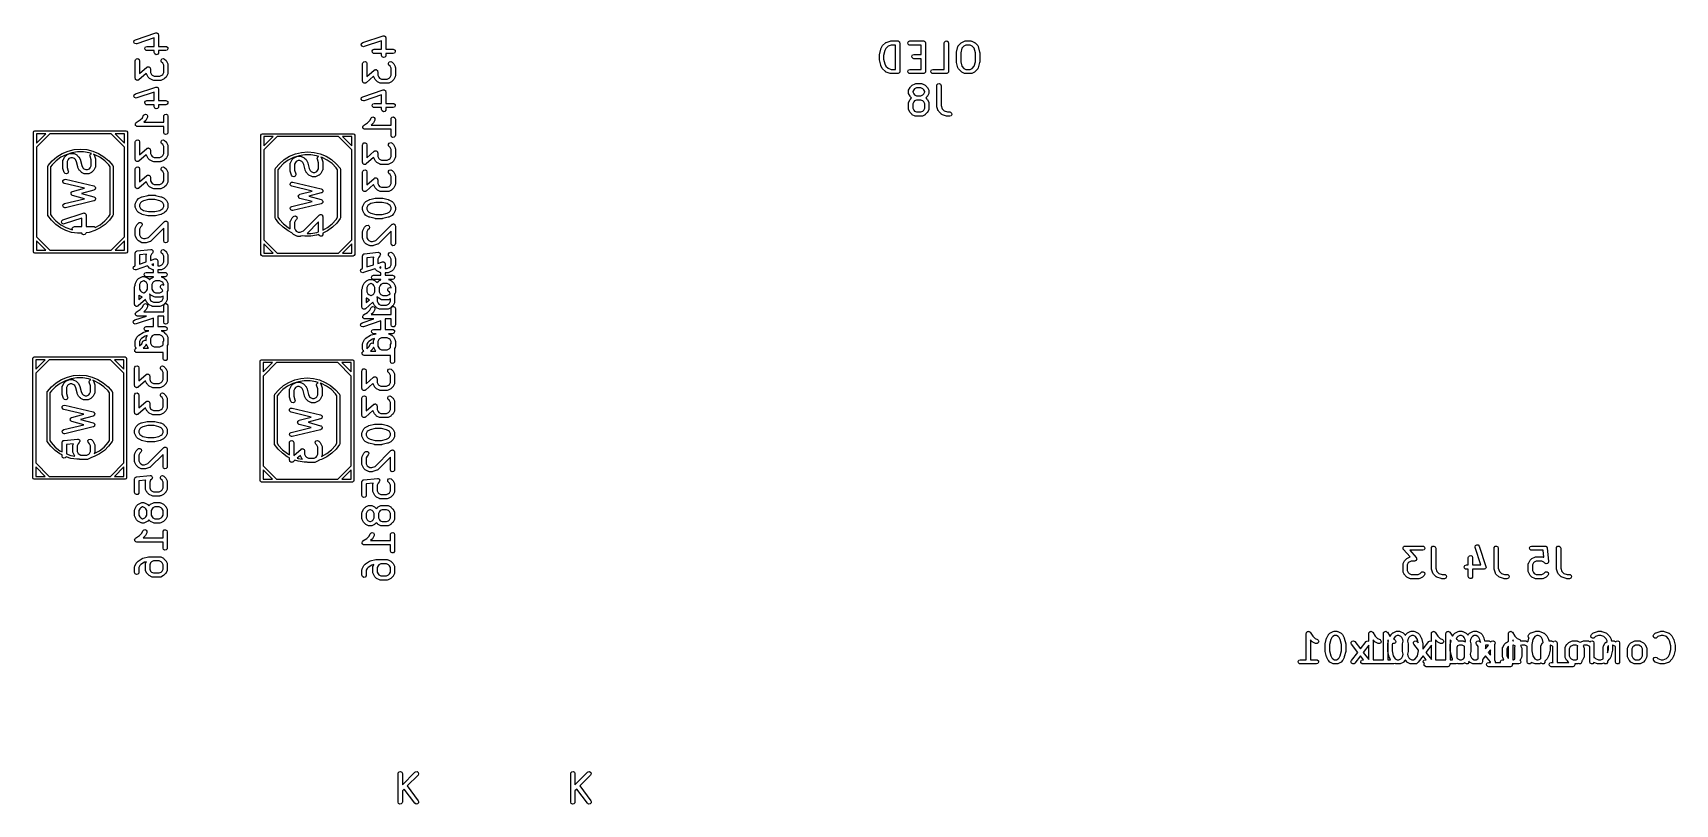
# Model space of a CAD drawing. Extents: x 0.17 to 2.44, y -2.28 to -1.21.
import ezdxf

# ---------------------------------------------------------------- set-up
doc = ezdxf.new("R2010")
doc.units = 0
doc.header["$MEASUREMENT"] = 0
doc.layers.add('BLACK', color=7, linetype='CONTINUOUS')

msp = doc.modelspace()

# ---------------------------------------------------------------- linework, layer by layer
at = {"layer": 'BLACK', "linetype": 'CONTINUOUS'}
for p, q in [((0.308189, -1.22659), (0.308594, -1.22461)), ((0.309151, -1.22836), (0.308189, -1.22659)), ((0.308594, -1.22461), (0.310176, -1.22335)), ((0.31103, -1.2291), (0.309151, -1.22836)), ((0.310176, -1.22335), (0.338298, -1.21398)), ((0.336279, -1.22088), (0.312044, -1.22895)), ((0.336279, -1.23257), (0.336279, -1.22088)), ((0.338298, -1.21398), (0.339312, -1.21383)), ((0.339312, -1.21383), (0.339522, -1.21391)), ((0.339522, -1.21391), (0.339744, -1.21387)), ((0.339744, -1.21387), (0.340442, -1.21427)), ((0.340442, -1.21427), (0.341191, -1.21457)), ((0.341191, -1.21457), (0.341298, -1.21477)), ((0.341298, -1.21477), (0.341494, -1.21488)), ((0.341494, -1.21488), (0.341769, -1.21564)), ((0.341769, -1.21564), (0.342153, -1.21635)), ((0.342153, -1.21635), (0.342107, -1.21657)), ((0.342107, -1.21657), (0.342184, -1.21678)), ((0.342184, -1.21678), (0.342184, -1.23257)), ((0.623555, -1.22854), (0.625137, -1.22729)), ((0.625137, -1.22729), (0.653259, -1.21791)), ((0.65124, -1.22481), (0.627005, -1.23289)), ((0.65124, -1.23651), (0.65124, -1.22481)), ((0.653259, -1.21791), (0.654273, -1.21776)), ((0.654273, -1.21776), (0.654483, -1.21785)), ((0.654483, -1.21785), (0.654705, -1.21781)), ((0.654705, -1.21781), (0.655403, -1.21821)), ((0.655403, -1.21821), (0.656151, -1.21851)), ((0.656151, -1.21851), (0.656259, -1.21871)), ((0.656259, -1.21871), (0.656454, -1.21882)), ((0.656454, -1.21882), (0.65673, -1.21957)), ((0.65673, -1.21957), (0.657113, -1.22028)), ((0.657113, -1.22028), (0.657068, -1.2205)), ((0.657068, -1.2205), (0.657145, -1.22072)), ((0.657145, -1.22072), (0.657145, -1.23651)), ((1.34534, -1.23148), (1.34909, -1.22773)), ((1.34909, -1.22773), (1.34993, -1.22714)), ((1.34993, -1.22714), (1.35011, -1.22713)), ((1.35011, -1.22713), (1.35025, -1.22702)), ((1.35025, -1.22702), (1.35587, -1.22514)), ((1.35587, -1.22514), (1.35674, -1.22501)), ((1.35674, -1.22501), (1.35681, -1.22499)), ((1.35681, -1.22499), (1.36618, -1.22499)), ((1.36618, -1.22499), (1.36656, -1.22506)), ((1.36656, -1.22506), (1.36669, -1.22504)), ((1.36669, -1.22504), (1.36681, -1.2251)), ((1.36681, -1.2251), (1.36719, -1.22517)), ((1.36719, -1.22517), (1.36778, -1.22566)), ((1.36778, -1.22566), (1.36844, -1.22605)), ((1.36844, -1.22605), (1.36853, -1.2263)), ((1.36853, -1.2263), (1.36874, -1.22647)), ((1.36874, -1.22647), (1.36887, -1.22722)), ((1.36887, -1.22722), (1.36913, -1.22795)), ((1.36913, -1.22795), (1.36913, -1.26732)), ((1.38014, -1.22743), (1.38115, -1.22568)), ((1.38049, -1.22942), (1.38014, -1.22743)), ((1.38115, -1.22568), (1.38305, -1.22499)), ((1.38305, -1.22499), (1.4018, -1.22499)), ((1.4018, -1.22499), (1.40218, -1.22506)), ((1.40218, -1.22506), (1.40231, -1.22504)), ((1.40231, -1.22504), (1.40243, -1.2251)), ((1.40243, -1.2251), (1.40281, -1.22517)), ((1.40281, -1.22517), (1.4034, -1.22566)), ((1.4034, -1.22566), (1.40406, -1.22605)), ((1.40406, -1.22605), (1.40415, -1.2263)), ((1.40415, -1.2263), (1.40436, -1.22647)), ((1.40436, -1.22647), (1.40449, -1.22722)), ((1.40449, -1.22722), (1.40475, -1.22795)), ((1.40475, -1.22795), (1.40475, -1.26732)), ((1.43072, -1.22795), (1.4309, -1.22694)), ((1.43072, -1.26436), (1.43072, -1.22795)), ((1.4309, -1.22694), (1.43219, -1.22539)), ((1.43219, -1.22539), (1.43418, -1.22504)), ((1.43418, -1.22504), (1.43593, -1.22605)), ((1.43593, -1.22605), (1.43662, -1.22795)), ((1.43662, -1.22795), (1.43662, -1.26732)), ((1.45033, -1.23148), (1.45408, -1.22773)), ((1.45408, -1.22773), (1.4548, -1.22723)), ((1.4548, -1.22723), (1.45485, -1.22718)), ((1.45485, -1.22718), (1.4586, -1.2253)), ((1.4586, -1.2253), (1.45958, -1.22501)), ((1.45958, -1.22501), (1.45975, -1.22505)), ((1.45975, -1.22505), (1.45992, -1.22499)), ((1.45992, -1.22499), (1.46742, -1.22499)), ((1.46742, -1.22499), (1.46843, -1.22517)), ((1.46843, -1.22517), (1.46856, -1.22528)), ((1.46856, -1.22528), (1.46874, -1.2253)), ((1.46874, -1.2253), (1.47249, -1.22718)), ((1.47249, -1.22718), (1.4732, -1.22771)), ((1.4732, -1.22771), (1.47325, -1.22773)), ((1.47325, -1.22773), (1.477, -1.23148)), ((0.31021, -1.25139), (0.311509, -1.24984)), ((0.312044, -1.22895), (0.31103, -1.2291)), ((0.311509, -1.24984), (0.313498, -1.24949)), ((0.313498, -1.24949), (0.315247, -1.2505)), ((0.315247, -1.2505), (0.315938, -1.2524)), ((0.3232, -1.23501), (0.32421, -1.23326)), ((0.323551, -1.237), (0.3232, -1.23501)), ((0.325098, -1.2383), (0.323551, -1.237)), ((0.32421, -1.23326), (0.326108, -1.23257)), ((0.326108, -1.23848), (0.325098, -1.2383)), ((0.326108, -1.23257), (0.336279, -1.23257)), ((0.336279, -1.23848), (0.326108, -1.23848)), ((0.336279, -1.24115), (0.336279, -1.23848)), ((0.33697, -1.24305), (0.336279, -1.24115)), ((0.338719, -1.24406), (0.33697, -1.24305)), ((0.340708, -1.24371), (0.338719, -1.24406)), ((0.342006, -1.24216), (0.340708, -1.24371)), ((0.342184, -1.24115), (0.342006, -1.24216)), ((0.342184, -1.23257), (0.352355, -1.23257)), ((0.352355, -1.23848), (0.342184, -1.23848)), ((0.342184, -1.23848), (0.342184, -1.24115)), ((0.345753, -1.25164), (0.346912, -1.24998)), ((0.346912, -1.24998), (0.348863, -1.24946)), ((0.348863, -1.24946), (0.350693, -1.25031)), ((0.350693, -1.25031), (0.352568, -1.25219)), ((0.352355, -1.23257), (0.353365, -1.23275)), ((0.354253, -1.23779), (0.352355, -1.23848)), ((0.353365, -1.23275), (0.354912, -1.23405)), ((0.355263, -1.23604), (0.354253, -1.23779)), ((0.354912, -1.23405), (0.355263, -1.23604)), ((0.62315, -1.23052), (0.623555, -1.22854)), ((0.624112, -1.2323), (0.62315, -1.23052)), ((0.62599, -1.23304), (0.624112, -1.2323)), ((0.627005, -1.23289), (0.62599, -1.23304)), ((0.638161, -1.23895), (0.639171, -1.2372)), ((0.638512, -1.24094), (0.638161, -1.23895)), ((0.640059, -1.24224), (0.638512, -1.24094)), ((0.639171, -1.2372), (0.641069, -1.23651)), ((0.641069, -1.24242), (0.640059, -1.24224)), ((0.641069, -1.23651), (0.65124, -1.23651)), ((0.65124, -1.24242), (0.641069, -1.24242)), ((0.65124, -1.24509), (0.65124, -1.24242)), ((0.65193, -1.24699), (0.65124, -1.24509)), ((0.65368, -1.248), (0.65193, -1.24699)), ((0.655669, -1.24765), (0.65368, -1.248)), ((0.656967, -1.2461), (0.655669, -1.24765)), ((0.657145, -1.24509), (0.656967, -1.2461)), ((0.657145, -1.23651), (0.667316, -1.23651)), ((0.667316, -1.24242), (0.657145, -1.24242)), ((0.657145, -1.24242), (0.657145, -1.24509)), ((0.667316, -1.23651), (0.668326, -1.23669)), ((0.669214, -1.24173), (0.667316, -1.24242)), ((0.668326, -1.23669), (0.669873, -1.23799)), ((0.670224, -1.23998), (0.669214, -1.24173)), ((0.669873, -1.23799), (0.670224, -1.23998)), ((1.34073, -1.24482), (1.34083, -1.24424)), ((1.34073, -1.25044), (1.34073, -1.24482)), ((1.34078, -1.25057), (1.34073, -1.25044)), ((1.34082, -1.25116), (1.34078, -1.25057)), ((1.34082, -1.2441), (1.34269, -1.2366)), ((1.34083, -1.24424), (1.34082, -1.2441)), ((1.34269, -1.25866), (1.34082, -1.25116)), ((1.34269, -1.2366), (1.3429, -1.23614)), ((1.3429, -1.23614), (1.34292, -1.236)), ((1.34292, -1.236), (1.34479, -1.23225)), ((1.34479, -1.23225), (1.34532, -1.23154)), ((1.34532, -1.23154), (1.34534, -1.23148)), ((1.34834, -1.23835), (1.34663, -1.24518)), ((1.34663, -1.24518), (1.34663, -1.25008)), ((1.34663, -1.25008), (1.34834, -1.25691)), ((1.34986, -1.23532), (1.34834, -1.23835)), ((1.35278, -1.2324), (1.34986, -1.23532)), ((1.35728, -1.2309), (1.35278, -1.2324)), ((1.36323, -1.2309), (1.35728, -1.2309)), ((1.36323, -1.26436), (1.36323, -1.2309)), ((1.38204, -1.23072), (1.38049, -1.22942)), ((1.38305, -1.2309), (1.38204, -1.23072)), ((1.39885, -1.2309), (1.38305, -1.2309)), ((1.38577, -1.24618), (1.38678, -1.24443)), ((1.38612, -1.24817), (1.38577, -1.24618)), ((1.38767, -1.24947), (1.38612, -1.24817)), ((1.38678, -1.24443), (1.38868, -1.24374)), ((1.38868, -1.24965), (1.38767, -1.24947)), ((1.38868, -1.24374), (1.39885, -1.24374)), ((1.39885, -1.24965), (1.38868, -1.24965)), ((1.39885, -1.24374), (1.39885, -1.2309)), ((1.39885, -1.26436), (1.39885, -1.24965)), ((1.44759, -1.24107), (1.44769, -1.24049)), ((1.44759, -1.25419), (1.44759, -1.24107)), ((1.44768, -1.24035), (1.44955, -1.23285)), ((1.44769, -1.24049), (1.44768, -1.24035)), ((1.44955, -1.23285), (1.44997, -1.23192)), ((1.44997, -1.23192), (1.45021, -1.23175)), ((1.45021, -1.23175), (1.45033, -1.23148)), ((1.45508, -1.23508), (1.4535, -1.24143)), ((1.4535, -1.24143), (1.4535, -1.25383)), ((1.45792, -1.23225), (1.45508, -1.23508)), ((1.46061, -1.2309), (1.45792, -1.23225)), ((1.46672, -1.2309), (1.46061, -1.2309)), ((1.46942, -1.23225), (1.46672, -1.2309)), ((1.47225, -1.23508), (1.46942, -1.23225)), ((1.47384, -1.24143), (1.47225, -1.23508)), ((1.47384, -1.25383), (1.47384, -1.24143)), ((1.477, -1.23148), (1.47759, -1.23232)), ((1.47759, -1.23232), (1.47762, -1.23261)), ((1.47762, -1.23261), (1.47778, -1.23285)), ((1.47778, -1.23285), (1.47965, -1.24035)), ((1.47965, -1.24035), (1.4797, -1.24094)), ((1.4797, -1.24094), (1.47974, -1.24107)), ((1.47974, -1.24107), (1.47974, -1.25419)), ((0.310032, -1.2524), (0.31021, -1.25139)), ((0.310032, -1.27677), (0.310032, -1.2524)), ((0.325174, -1.27003), (0.314929, -1.27899)), ((0.315938, -1.2524), (0.315938, -1.27026)), ((0.315938, -1.27026), (0.326039, -1.26143)), ((0.325342, -1.27059), (0.325174, -1.27003)), ((0.327217, -1.27434), (0.325342, -1.27059)), ((0.326039, -1.26143), (0.326419, -1.2612)), ((0.326419, -1.2612), (0.326507, -1.26109)), ((0.326507, -1.26109), (0.326627, -1.26107)), ((0.326627, -1.26107), (0.326916, -1.2609)), ((0.326916, -1.2609), (0.327712, -1.26088)), ((0.327712, -1.26088), (0.328496, -1.26074)), ((0.328496, -1.26074), (0.3287, -1.26086)), ((0.3287, -1.26086), (0.328935, -1.26085)), ((0.328935, -1.26085), (0.329556, -1.26135)), ((0.329556, -1.26135), (0.330245, -1.26175)), ((0.330245, -1.26175), (0.330326, -1.26197)), ((0.330326, -1.26197), (0.330509, -1.26212)), ((0.330509, -1.26212), (0.330664, -1.2629)), ((0.330664, -1.2629), (0.330936, -1.26365)), ((0.330936, -1.26365), (0.330936, -1.26858)), ((0.330936, -1.26858), (0.332285, -1.27127)), ((0.332285, -1.27127), (0.333482, -1.27247)), ((0.333482, -1.27247), (0.336179, -1.27382)), ((0.336179, -1.27382), (0.344159, -1.27382)), ((0.344159, -1.27382), (0.346856, -1.27247)), ((0.345929, -1.25365), (0.345753, -1.25164)), ((0.346518, -1.25449), (0.345929, -1.25365)), ((0.348054, -1.25602), (0.346518, -1.25449)), ((0.346856, -1.27247), (0.348054, -1.27127)), ((0.349402, -1.25872), (0.348054, -1.25602)), ((0.348054, -1.27127), (0.349402, -1.26858)), ((0.349402, -1.26858), (0.349402, -1.25872)), ((0.352568, -1.25219), (0.353075, -1.25291)), ((0.353075, -1.25291), (0.353121, -1.25295)), ((0.353121, -1.25295), (0.354996, -1.2567)), ((0.354996, -1.27059), (0.353121, -1.27434)), ((0.354996, -1.2567), (0.355288, -1.25769)), ((0.355016, -1.27042), (0.354996, -1.27059)), ((0.35513, -1.27028), (0.355016, -1.27042)), ((0.355308, -1.26927), (0.35513, -1.27028)), ((0.355288, -1.25769), (0.355247, -1.25786)), ((0.355247, -1.25786), (0.355308, -1.25802)), ((0.355308, -1.25802), (0.355308, -1.26927)), ((0.624993, -1.25634), (0.625171, -1.25533)), ((0.624993, -1.28071), (0.624993, -1.25634)), ((0.625171, -1.25533), (0.626469, -1.25378)), ((0.626469, -1.25378), (0.628458, -1.25343)), ((0.628458, -1.25343), (0.630208, -1.25444)), ((0.640135, -1.27397), (0.62989, -1.28293)), ((0.630208, -1.25444), (0.630898, -1.25634)), ((0.630898, -1.25634), (0.630898, -1.2742)), ((0.630898, -1.2742), (0.640999, -1.26536)), ((0.640303, -1.27453), (0.640135, -1.27397)), ((0.640999, -1.26536), (0.641379, -1.26513)), ((0.641379, -1.26513), (0.641467, -1.26503)), ((0.641467, -1.26503), (0.641588, -1.26501)), ((0.641588, -1.26501), (0.641877, -1.26483)), ((0.641877, -1.26483), (0.642672, -1.26482)), ((0.642672, -1.26482), (0.643456, -1.26468)), ((0.643456, -1.26468), (0.64366, -1.2648)), ((0.64366, -1.2648), (0.643896, -1.26479)), ((0.643896, -1.26479), (0.644516, -1.26529)), ((0.644516, -1.26529), (0.645206, -1.26569)), ((0.645206, -1.26569), (0.645286, -1.26591)), ((0.645286, -1.26591), (0.64547, -1.26606)), ((0.64547, -1.26606), (0.645624, -1.26684)), ((0.645624, -1.26684), (0.645896, -1.26759)), ((0.645896, -1.26759), (0.645896, -1.27251)), ((0.645896, -1.27251), (0.647245, -1.27521)), ((0.660714, -1.25557), (0.661872, -1.25392)), ((0.66089, -1.25758), (0.660714, -1.25557)), ((0.661478, -1.25842), (0.66089, -1.25758)), ((0.663014, -1.25996), (0.661478, -1.25842)), ((0.661872, -1.25392), (0.663823, -1.2534)), ((0.664363, -1.26266), (0.663014, -1.25996)), ((0.663014, -1.27521), (0.664363, -1.27251)), ((0.663823, -1.2534), (0.665654, -1.25425)), ((0.664363, -1.27251), (0.664363, -1.26266)), ((0.665654, -1.25425), (0.667529, -1.25612)), ((0.667529, -1.25612), (0.668035, -1.25685)), ((0.668035, -1.25685), (0.668082, -1.25689)), ((0.668082, -1.25689), (0.669957, -1.26064)), ((0.669957, -1.26064), (0.670249, -1.26162)), ((0.670268, -1.27321), (0.67009, -1.27422)), ((0.670249, -1.26162), (0.670208, -1.2618)), ((0.670208, -1.2618), (0.670268, -1.26196)), ((0.670268, -1.26196), (0.670268, -1.27321)), ((1.34277, -1.25877), (1.34269, -1.25866)), ((1.34292, -1.25926), (1.34277, -1.25877)), ((1.34479, -1.26301), (1.34292, -1.25926)), ((1.34484, -1.26306), (1.34479, -1.26301)), ((1.34534, -1.26378), (1.34484, -1.26306)), ((1.34909, -1.26753), (1.34534, -1.26378)), ((1.34834, -1.25691), (1.34986, -1.25994)), ((1.34925, -1.2676), (1.34909, -1.26753)), ((1.34935, -1.26775), (1.34925, -1.2676)), ((1.35025, -1.26824), (1.34935, -1.26775)), ((1.34986, -1.25994), (1.35278, -1.26286)), ((1.35587, -1.27012), (1.35025, -1.26824)), ((1.35278, -1.26286), (1.35728, -1.26436)), ((1.35594, -1.27012), (1.35587, -1.27012)), ((1.35681, -1.27027), (1.35594, -1.27012)), ((1.36618, -1.27027), (1.35681, -1.27027)), ((1.35728, -1.26436), (1.36323, -1.26436)), ((1.3669, -1.27001), (1.36618, -1.27027)), ((1.36766, -1.26987), (1.3669, -1.27001)), ((1.36783, -1.26967), (1.36766, -1.26987)), ((1.36808, -1.26958), (1.36783, -1.26967)), ((1.36846, -1.26891), (1.36808, -1.26958)), ((1.36895, -1.26833), (1.36846, -1.26891)), ((1.36902, -1.26794), (1.36895, -1.26833)), ((1.36909, -1.26783), (1.36902, -1.26794)), ((1.36913, -1.26732), (1.36906, -1.2677)), ((1.36906, -1.2677), (1.36909, -1.26783)), ((1.38014, -1.2668), (1.38115, -1.26505)), ((1.38049, -1.26879), (1.38014, -1.2668)), ((1.38204, -1.27009), (1.38049, -1.26879)), ((1.38115, -1.26505), (1.38305, -1.26436)), ((1.38305, -1.27027), (1.38204, -1.27009)), ((1.38305, -1.26436), (1.39885, -1.26436)), ((1.4018, -1.27027), (1.38305, -1.27027)), ((1.40252, -1.27001), (1.4018, -1.27027)), ((1.40328, -1.26987), (1.40252, -1.27001)), ((1.40345, -1.26967), (1.40328, -1.26987)), ((1.4037, -1.26958), (1.40345, -1.26967)), ((1.40408, -1.26891), (1.4037, -1.26958)), ((1.40457, -1.26833), (1.40408, -1.26891)), ((1.40464, -1.26794), (1.40457, -1.26833)), ((1.40471, -1.26783), (1.40464, -1.26794)), ((1.40475, -1.26732), (1.40468, -1.2677)), ((1.40468, -1.2677), (1.40471, -1.26783)), ((1.41202, -1.2668), (1.41303, -1.26505)), ((1.41237, -1.26879), (1.41202, -1.2668)), ((1.41391, -1.27009), (1.41237, -1.26879)), ((1.41303, -1.26505), (1.41492, -1.26436)), ((1.41492, -1.27027), (1.41391, -1.27009)), ((1.41492, -1.26436), (1.43072, -1.26436)), ((1.43367, -1.27027), (1.41492, -1.27027)), ((1.43439, -1.27001), (1.43367, -1.27027)), ((1.43515, -1.26987), (1.43439, -1.27001)), ((1.43532, -1.26967), (1.43515, -1.26987)), ((1.43557, -1.26958), (1.43532, -1.26967)), ((1.43595, -1.26891), (1.43557, -1.26958)), ((1.43645, -1.26833), (1.43595, -1.26891)), ((1.43651, -1.26794), (1.43645, -1.26833)), ((1.43658, -1.26783), (1.43651, -1.26794)), ((1.43662, -1.26732), (1.43656, -1.2677)), ((1.43656, -1.2677), (1.43658, -1.26783)), ((1.44764, -1.25432), (1.44759, -1.25419)), ((1.44768, -1.25491), (1.44764, -1.25432)), ((1.44955, -1.26241), (1.44768, -1.25491)), ((1.44972, -1.26265), (1.44955, -1.26241)), ((1.44974, -1.26294), (1.44972, -1.26265)), ((1.45033, -1.26378), (1.44974, -1.26294)), ((1.45408, -1.26753), (1.45033, -1.26378)), ((1.4535, -1.25383), (1.45508, -1.26018)), ((1.45414, -1.26756), (1.45408, -1.26753)), ((1.45485, -1.26808), (1.45414, -1.26756)), ((1.4586, -1.26996), (1.45485, -1.26808)), ((1.45508, -1.26018), (1.45792, -1.26301)), ((1.45792, -1.26301), (1.46061, -1.26436)), ((1.45877, -1.26998), (1.4586, -1.26996)), ((1.45891, -1.27009), (1.45877, -1.26998)), ((1.45992, -1.27027), (1.45891, -1.27009)), ((1.46742, -1.27027), (1.45992, -1.27027)), ((1.46061, -1.26436), (1.46672, -1.26436)), ((1.46672, -1.26436), (1.46942, -1.26301)), ((1.46758, -1.27021), (1.46742, -1.27027)), ((1.46775, -1.27025), (1.46758, -1.27021)), ((1.46874, -1.26996), (1.46775, -1.27025)), ((1.47249, -1.26808), (1.46874, -1.26996)), ((1.46942, -1.26301), (1.47225, -1.26018)), ((1.47225, -1.26018), (1.47384, -1.25383)), ((1.47253, -1.26804), (1.47249, -1.26808)), ((1.47325, -1.26753), (1.47253, -1.26804)), ((1.477, -1.26378), (1.47325, -1.26753)), ((1.47713, -1.26352), (1.477, -1.26378)), ((1.47736, -1.26334), (1.47713, -1.26352)), ((1.47778, -1.26241), (1.47736, -1.26334)), ((1.47965, -1.25491), (1.47778, -1.26241)), ((1.47974, -1.25419), (1.47964, -1.25477)), ((1.47964, -1.25477), (1.47965, -1.25491)), ((0.310304, -1.27752), (0.310032, -1.27677)), ((0.310176, -1.29834), (0.338298, -1.28897)), ((0.310459, -1.2783), (0.310304, -1.27752)), ((0.310642, -1.27845), (0.310459, -1.2783)), ((0.310723, -1.27867), (0.310642, -1.27845)), ((0.311412, -1.27907), (0.310723, -1.27867)), ((0.312033, -1.27957), (0.311412, -1.27907)), ((0.312268, -1.27956), (0.312033, -1.27957)), ((0.336279, -1.29587), (0.312044, -1.30394)), ((0.312472, -1.27968), (0.312268, -1.27956)), ((0.313256, -1.27954), (0.312472, -1.27968)), ((0.314052, -1.27952), (0.313256, -1.27954)), ((0.314341, -1.27935), (0.314052, -1.27952)), ((0.314461, -1.27933), (0.314341, -1.27935)), ((0.31455, -1.27922), (0.314461, -1.27933)), ((0.314929, -1.27899), (0.31455, -1.27922)), ((0.327264, -1.27439), (0.327217, -1.27434)), ((0.32777, -1.27511), (0.327264, -1.27439)), ((0.329645, -1.27698), (0.32777, -1.27511)), ((0.329703, -1.27701), (0.329645, -1.27698)), ((0.330412, -1.27754), (0.329703, -1.27701)), ((0.334162, -1.27941), (0.330412, -1.27754)), ((0.334337, -1.27943), (0.334162, -1.27941)), ((0.334472, -1.27955), (0.334337, -1.27943)), ((0.335482, -1.27972), (0.334472, -1.27955)), ((0.344856, -1.27972), (0.335482, -1.27972)), ((0.336279, -1.30756), (0.336279, -1.29587)), ((0.338298, -1.28897), (0.339312, -1.28882)), ((0.339312, -1.28882), (0.339522, -1.2889)), ((0.339522, -1.2889), (0.339744, -1.28886)), ((0.339744, -1.28886), (0.340442, -1.28926)), ((0.340442, -1.28926), (0.341191, -1.28956)), ((0.341191, -1.28956), (0.341298, -1.28976)), ((0.341298, -1.28976), (0.341494, -1.28987)), ((0.341494, -1.28987), (0.341769, -1.29063)), ((0.341769, -1.29063), (0.342153, -1.29134)), ((0.342153, -1.29134), (0.342107, -1.29156)), ((0.342107, -1.29156), (0.342184, -1.29177)), ((0.342184, -1.29177), (0.342184, -1.30756)), ((0.345022, -1.27966), (0.344856, -1.27972)), ((0.345194, -1.2797), (0.345022, -1.27966)), ((0.346176, -1.27941), (0.345194, -1.2797)), ((0.349926, -1.27754), (0.346176, -1.27941)), ((0.34997, -1.27749), (0.349926, -1.27754)), ((0.350693, -1.27698), (0.34997, -1.27749)), ((0.352568, -1.27511), (0.350693, -1.27698)), ((0.352595, -1.27505), (0.352568, -1.27511)), ((0.353121, -1.27434), (0.352595, -1.27505)), ((0.625265, -1.28146), (0.624993, -1.28071)), ((0.625137, -1.30228), (0.653259, -1.29291)), ((0.62542, -1.28224), (0.625265, -1.28146)), ((0.625603, -1.28239), (0.62542, -1.28224)), ((0.625684, -1.28261), (0.625603, -1.28239)), ((0.626373, -1.283), (0.625684, -1.28261)), ((0.626993, -1.2835), (0.626373, -1.283)), ((0.627229, -1.2835), (0.626993, -1.2835)), ((0.627433, -1.28362), (0.627229, -1.2835)), ((0.628217, -1.28348), (0.627433, -1.28362)), ((0.629013, -1.28346), (0.628217, -1.28348)), ((0.629301, -1.28329), (0.629013, -1.28346)), ((0.629422, -1.28327), (0.629301, -1.28329)), ((0.62951, -1.28316), (0.629422, -1.28327)), ((0.62989, -1.28293), (0.62951, -1.28316)), ((0.642177, -1.27828), (0.640303, -1.27453)), ((0.642224, -1.27832), (0.642177, -1.27828)), ((0.642731, -1.27905), (0.642224, -1.27832)), ((0.644605, -1.28092), (0.642731, -1.27905)), ((0.644664, -1.28095), (0.644605, -1.28092)), ((0.645373, -1.28147), (0.644664, -1.28095)), ((0.649122, -1.28335), (0.645373, -1.28147)), ((0.647245, -1.27521), (0.648442, -1.27641)), ((0.648442, -1.27641), (0.65114, -1.27776)), ((0.649298, -1.28337), (0.649122, -1.28335)), ((0.649433, -1.28348), (0.649298, -1.28337)), ((0.650443, -1.28366), (0.649433, -1.28348)), ((0.659817, -1.28366), (0.650443, -1.28366)), ((0.65114, -1.27776), (0.65912, -1.27776)), ((0.653259, -1.29291), (0.654273, -1.29276)), ((0.654273, -1.29276), (0.654483, -1.29284)), ((0.654483, -1.29284), (0.654705, -1.2928)), ((0.654705, -1.2928), (0.655403, -1.2932)), ((0.655403, -1.2932), (0.656151, -1.2935)), ((0.656151, -1.2935), (0.656259, -1.2937)), ((0.656259, -1.2937), (0.656454, -1.29381)), ((0.656454, -1.29381), (0.65673, -1.29457)), ((0.65673, -1.29457), (0.657113, -1.29527)), ((0.657113, -1.29527), (0.657068, -1.29549)), ((0.657068, -1.29549), (0.657145, -1.29571)), ((0.657145, -1.29571), (0.657145, -1.3115)), ((0.65912, -1.27776), (0.661817, -1.27641)), ((0.659982, -1.2836), (0.659817, -1.28366)), ((0.660154, -1.28364), (0.659982, -1.2836)), ((0.661137, -1.28335), (0.660154, -1.28364)), ((0.664887, -1.28147), (0.661137, -1.28335)), ((0.661817, -1.27641), (0.663014, -1.27521)), ((0.664931, -1.28143), (0.664887, -1.28147)), ((0.665654, -1.28092), (0.664931, -1.28143)), ((0.667529, -1.27905), (0.665654, -1.28092)), ((0.667556, -1.27899), (0.667529, -1.27905)), ((0.668082, -1.27828), (0.667556, -1.27899)), ((0.669957, -1.27453), (0.668082, -1.27828)), ((0.669977, -1.27435), (0.669957, -1.27453)), ((0.67009, -1.27422), (0.669977, -1.27435)), ((1.38104, -1.2945), (1.38121, -1.29349)), ((1.38104, -1.29637), (1.38104, -1.2945)), ((1.3811, -1.29654), (1.38104, -1.29637)), ((1.38106, -1.29671), (1.3811, -1.29654)), ((1.38135, -1.2977), (1.38106, -1.29671)), ((1.38121, -1.29349), (1.38133, -1.29335)), ((1.38133, -1.29335), (1.38135, -1.29318)), ((1.38135, -1.29318), (1.38322, -1.28943)), ((1.38322, -1.28943), (1.38375, -1.28872)), ((1.38375, -1.28872), (1.38378, -1.28866)), ((1.38378, -1.28866), (1.38565, -1.28679)), ((1.38565, -1.28679), (1.38637, -1.28628)), ((1.38637, -1.28628), (1.38642, -1.28623)), ((1.38642, -1.28623), (1.39017, -1.28436)), ((1.38829, -1.2925), (1.38694, -1.2952)), ((1.38694, -1.2952), (1.38694, -1.29568)), ((1.38694, -1.29568), (1.38829, -1.29838)), ((1.38949, -1.2913), (1.38829, -1.2925)), ((1.39219, -1.28995), (1.38949, -1.2913)), ((1.39017, -1.28436), (1.39115, -1.28407)), ((1.39115, -1.28407), (1.39132, -1.28411)), ((1.39132, -1.28411), (1.39149, -1.28405)), ((1.39149, -1.28405), (1.39899, -1.28405)), ((1.39829, -1.28995), (1.39219, -1.28995)), ((1.40099, -1.2913), (1.39829, -1.28995)), ((1.39899, -1.28405), (1.4, -1.28423)), ((1.4, -1.28423), (1.40013, -1.28434)), ((1.40013, -1.28434), (1.40031, -1.28436)), ((1.40031, -1.28436), (1.40406, -1.28623)), ((1.40219, -1.2925), (1.40099, -1.2913)), ((1.40353, -1.2952), (1.40219, -1.2925)), ((1.40219, -1.29838), (1.40353, -1.29568)), ((1.40353, -1.29568), (1.40353, -1.2952)), ((1.40406, -1.28623), (1.40477, -1.28676)), ((1.40477, -1.28676), (1.40483, -1.28679)), ((1.40483, -1.28679), (1.4067, -1.28866)), ((1.4067, -1.28866), (1.40721, -1.28939)), ((1.40721, -1.28939), (1.40725, -1.28943)), ((1.40725, -1.28943), (1.40913, -1.29318)), ((1.40913, -1.29318), (1.40942, -1.29416)), ((1.40944, -1.29637), (1.40926, -1.29738)), ((1.40942, -1.29416), (1.40938, -1.29433)), ((1.40938, -1.29433), (1.40944, -1.2945)), ((1.40944, -1.2945), (1.40944, -1.29637)), ((1.42041, -1.287), (1.42058, -1.28599)), ((1.42041, -1.31512), (1.42041, -1.287)), ((1.42058, -1.28599), (1.42188, -1.28444)), ((1.42188, -1.28444), (1.42387, -1.28409)), ((1.42387, -1.28409), (1.42562, -1.2851)), ((1.42562, -1.2851), (1.42631, -1.287)), ((1.42631, -1.287), (1.42631, -1.31464)), ((0.308189, -1.30158), (0.308594, -1.2996)), ((0.309151, -1.30335), (0.308189, -1.30158)), ((0.308594, -1.2996), (0.310176, -1.29834)), ((0.31103, -1.3041), (0.309151, -1.30335)), ((0.312044, -1.30394), (0.31103, -1.3041)), ((0.3232, -1.31), (0.32421, -1.30826)), ((0.323551, -1.31199), (0.3232, -1.31)), ((0.325098, -1.31329), (0.323551, -1.31199)), ((0.32421, -1.30826), (0.326108, -1.30756)), ((0.326108, -1.31347), (0.325098, -1.31329)), ((0.326108, -1.30756), (0.336279, -1.30756)), ((0.336279, -1.31347), (0.326108, -1.31347)), ((0.336279, -1.31614), (0.336279, -1.31347)), ((0.33697, -1.31804), (0.336279, -1.31614)), ((0.338719, -1.31905), (0.33697, -1.31804)), ((0.340708, -1.3187), (0.338719, -1.31905)), ((0.342006, -1.31715), (0.340708, -1.3187)), ((0.342184, -1.31614), (0.342006, -1.31715)), ((0.342184, -1.30756), (0.352355, -1.30756)), ((0.352355, -1.31347), (0.342184, -1.31347)), ((0.342184, -1.31347), (0.342184, -1.31614)), ((0.352355, -1.30756), (0.353365, -1.30774)), ((0.354253, -1.31278), (0.352355, -1.31347)), ((0.353365, -1.30774), (0.354912, -1.30904)), ((0.355263, -1.31103), (0.354253, -1.31278)), ((0.354912, -1.30904), (0.355263, -1.31103)), ((0.62315, -1.30551), (0.623555, -1.30353)), ((0.624112, -1.30729), (0.62315, -1.30551)), ((0.623555, -1.30353), (0.625137, -1.30228)), ((0.62599, -1.30803), (0.624112, -1.30729)), ((0.627005, -1.30788), (0.62599, -1.30803)), ((0.65124, -1.2998), (0.627005, -1.30788)), ((0.638161, -1.31394), (0.639171, -1.31219)), ((0.638512, -1.31593), (0.638161, -1.31394)), ((0.640059, -1.31723), (0.638512, -1.31593)), ((0.639171, -1.31219), (0.641069, -1.3115)), ((0.641069, -1.31741), (0.640059, -1.31723)), ((0.641069, -1.3115), (0.65124, -1.3115)), ((0.65124, -1.31741), (0.641069, -1.31741)), ((0.65124, -1.3115), (0.65124, -1.2998)), ((0.65124, -1.32008), (0.65124, -1.31741)), ((0.657145, -1.3115), (0.667316, -1.3115)), ((0.667316, -1.31741), (0.657145, -1.31741)), ((0.657145, -1.31741), (0.657145, -1.32008)), ((0.667316, -1.3115), (0.668326, -1.31168)), ((0.669214, -1.31672), (0.667316, -1.31741)), ((0.668326, -1.31168), (0.669873, -1.31298)), ((0.670224, -1.31497), (0.669214, -1.31672)), ((0.669873, -1.31298), (0.670224, -1.31497)), ((1.38104, -1.31137), (1.38121, -1.31036)), ((1.38104, -1.31887), (1.38104, -1.31137)), ((1.3811, -1.31904), (1.38104, -1.31887)), ((1.38106, -1.31921), (1.3811, -1.31904)), ((1.38135, -1.32019), (1.38106, -1.31921)), ((1.38121, -1.31036), (1.38133, -1.31023)), ((1.38133, -1.31023), (1.38135, -1.31005)), ((1.38322, -1.30144), (1.38135, -1.2977)), ((1.38135, -1.31005), (1.38322, -1.3063)), ((1.38327, -1.30149), (1.38322, -1.30144)), ((1.38322, -1.3063), (1.38375, -1.30559)), ((1.38378, -1.30221), (1.38327, -1.30149)), ((1.38375, -1.30559), (1.38378, -1.30554)), ((1.38544, -1.30387), (1.38378, -1.30221)), ((1.38378, -1.30554), (1.38544, -1.30387)), ((1.38829, -1.30937), (1.38694, -1.31207)), ((1.38694, -1.31207), (1.38694, -1.31817)), ((1.38694, -1.31817), (1.38829, -1.32087)), ((1.38829, -1.29838), (1.38949, -1.29957)), ((1.38949, -1.30818), (1.38829, -1.30937)), ((1.38949, -1.29957), (1.39219, -1.30092)), ((1.39219, -1.30683), (1.38949, -1.30818)), ((1.39219, -1.30092), (1.39829, -1.30092)), ((1.39829, -1.30683), (1.39219, -1.30683)), ((1.39829, -1.30092), (1.40099, -1.29957)), ((1.40099, -1.30818), (1.39829, -1.30683)), ((1.40099, -1.29957), (1.40219, -1.29838)), ((1.40219, -1.30937), (1.40099, -1.30818)), ((1.40353, -1.31207), (1.40219, -1.30937)), ((1.40219, -1.32087), (1.40353, -1.31817)), ((1.40353, -1.31817), (1.40353, -1.31207)), ((1.4067, -1.30221), (1.40504, -1.30387)), ((1.40504, -1.30387), (1.4067, -1.30554)), ((1.40673, -1.30215), (1.4067, -1.30221)), ((1.4067, -1.30554), (1.40721, -1.30626)), ((1.40725, -1.30144), (1.40673, -1.30215)), ((1.40721, -1.30626), (1.40725, -1.3063)), ((1.40913, -1.2977), (1.40725, -1.30144)), ((1.40725, -1.3063), (1.40913, -1.31005)), ((1.40915, -1.29752), (1.40913, -1.2977)), ((1.40913, -1.31005), (1.40942, -1.31104)), ((1.40926, -1.29738), (1.40915, -1.29752)), ((1.40944, -1.31887), (1.40926, -1.31988)), ((1.40942, -1.31104), (1.40938, -1.31121)), ((1.40938, -1.31121), (1.40944, -1.31137)), ((1.40944, -1.31137), (1.40944, -1.31887)), ((1.42043, -1.31518), (1.42041, -1.31512)), ((1.42056, -1.31606), (1.42043, -1.31518)), ((1.42243, -1.32168), (1.42056, -1.31606)), ((1.42631, -1.31464), (1.42782, -1.31915)), ((1.42782, -1.31915), (1.43058, -1.32192)), ((0.310077, -1.34), (0.310162, -1.33985)), ((0.310226, -1.34084), (0.310077, -1.34)), ((0.310151, -1.33968), (0.310659, -1.33899)), ((0.310162, -1.33985), (0.310151, -1.33968)), ((0.310281, -1.3417), (0.310226, -1.34084)), ((0.310398, -1.34182), (0.310281, -1.3417)), ((0.310428, -1.34199), (0.310398, -1.34182)), ((0.311084, -1.34254), (0.310428, -1.34199)), ((0.310659, -1.33899), (0.311087, -1.33825)), ((0.311087, -1.33825), (0.311246, -1.33819)), ((0.311246, -1.33819), (0.311347, -1.33806)), ((0.311347, -1.33806), (0.316728, -1.33447)), ((0.316728, -1.33447), (0.319932, -1.33127)), ((0.319932, -1.33127), (0.321593, -1.32794)), ((0.321593, -1.32794), (0.322203, -1.32712)), ((0.324447, -1.3351), (0.321988, -1.33756)), ((0.321988, -1.33756), (0.349402, -1.33756)), ((0.322203, -1.32712), (0.324057, -1.32632)), ((0.324057, -1.32632), (0.325993, -1.32689)), ((0.324474, -1.33504), (0.324447, -1.3351)), ((0.325, -1.33434), (0.324474, -1.33504)), ((0.326875, -1.33059), (0.325, -1.33434)), ((0.325993, -1.32689), (0.327106, -1.32858)), ((0.327106, -1.32858), (0.326875, -1.33059)), ((0.349402, -1.32927), (0.34958, -1.32826)), ((0.349402, -1.33756), (0.349402, -1.32927)), ((0.34958, -1.32826), (0.350879, -1.32671)), ((0.350879, -1.32671), (0.352868, -1.32636)), ((0.352868, -1.32636), (0.354617, -1.32737)), ((0.354617, -1.32737), (0.355308, -1.32927)), ((0.355308, -1.32927), (0.355308, -1.35176)), ((0.625619, -1.34293), (0.626048, -1.34219)), ((0.626048, -1.34219), (0.626207, -1.34213)), ((0.626207, -1.34213), (0.626308, -1.34199)), ((0.626308, -1.34199), (0.631689, -1.33841)), ((0.631689, -1.33841), (0.634893, -1.3352)), ((0.634893, -1.3352), (0.636553, -1.33188)), ((0.636553, -1.33188), (0.637164, -1.33106)), ((0.639407, -1.33904), (0.636949, -1.3415)), ((0.636949, -1.3415), (0.664363, -1.3415)), ((0.637164, -1.33106), (0.639017, -1.33025)), ((0.639017, -1.33025), (0.640953, -1.33083)), ((0.639435, -1.33898), (0.639407, -1.33904)), ((0.63996, -1.33827), (0.639435, -1.33898)), ((0.641835, -1.33452), (0.63996, -1.33827)), ((0.640953, -1.33083), (0.642066, -1.33252)), ((0.642066, -1.33252), (0.641835, -1.33452)), ((0.65193, -1.32198), (0.65124, -1.32008)), ((0.65368, -1.32299), (0.65193, -1.32198)), ((0.655669, -1.32264), (0.65368, -1.32299)), ((0.656967, -1.32109), (0.655669, -1.32264)), ((0.657145, -1.32008), (0.656967, -1.32109)), ((0.664363, -1.3332), (0.664541, -1.33219)), ((0.664363, -1.3415), (0.664363, -1.3332)), ((0.664541, -1.33219), (0.665839, -1.33064)), ((0.665839, -1.33064), (0.667828, -1.33029)), ((0.667828, -1.33029), (0.669578, -1.3313)), ((0.669578, -1.3313), (0.670268, -1.3332)), ((0.670268, -1.3332), (0.670268, -1.3557)), ((1.38322, -1.32394), (1.38135, -1.32019)), ((1.38327, -1.32399), (1.38322, -1.32394)), ((1.38378, -1.32471), (1.38327, -1.32399)), ((1.38565, -1.32658), (1.38378, -1.32471)), ((1.38571, -1.32661), (1.38565, -1.32658)), ((1.38642, -1.32714), (1.38571, -1.32661)), ((1.39017, -1.32901), (1.38642, -1.32714)), ((1.38829, -1.32087), (1.38949, -1.32207)), ((1.38949, -1.32207), (1.39219, -1.32342)), ((1.39034, -1.32903), (1.39017, -1.32901)), ((1.39048, -1.32915), (1.39034, -1.32903)), ((1.39149, -1.32932), (1.39048, -1.32915)), ((1.39899, -1.32932), (1.39149, -1.32932)), ((1.39219, -1.32342), (1.39829, -1.32342)), ((1.39829, -1.32342), (1.40099, -1.32207)), ((1.39915, -1.32926), (1.39899, -1.32932)), ((1.39933, -1.3293), (1.39915, -1.32926)), ((1.40031, -1.32901), (1.39933, -1.3293)), ((1.40406, -1.32714), (1.40031, -1.32901)), ((1.40099, -1.32207), (1.40219, -1.32087)), ((1.4041, -1.32709), (1.40406, -1.32714)), ((1.40483, -1.32658), (1.4041, -1.32709)), ((1.4067, -1.32471), (1.40483, -1.32658)), ((1.40673, -1.32465), (1.4067, -1.32471)), ((1.40725, -1.32394), (1.40673, -1.32465)), ((1.40913, -1.32019), (1.40725, -1.32394)), ((1.40915, -1.32002), (1.40913, -1.32019)), ((1.40926, -1.31988), (1.40915, -1.32002)), ((1.42254, -1.32182), (1.42243, -1.32168)), ((1.42256, -1.32199), (1.42254, -1.32182)), ((1.42315, -1.32283), (1.42256, -1.32199)), ((1.4269, -1.32658), (1.42315, -1.32283)), ((1.42706, -1.32666), (1.4269, -1.32658)), ((1.42715, -1.32681), (1.42706, -1.32666)), ((1.42805, -1.3273), (1.42715, -1.32681)), ((1.43367, -1.32917), (1.42805, -1.3273)), ((1.43058, -1.32192), (1.43509, -1.32342)), ((1.43374, -1.32917), (1.43367, -1.32917)), ((1.43461, -1.32932), (1.43374, -1.32917)), ((1.43836, -1.32932), (1.43461, -1.32932)), ((1.43509, -1.32342), (1.43836, -1.32342)), ((1.43836, -1.32342), (1.43937, -1.3236)), ((1.44026, -1.32863), (1.43836, -1.32932)), ((1.43937, -1.3236), (1.44091, -1.32489)), ((1.44127, -1.32688), (1.44026, -1.32863)), ((1.44091, -1.32489), (1.44127, -1.32688)), ((0.169094, -1.35157), (0.169671, -1.35018)), ((0.169094, -1.51693), (0.169094, -1.35157)), ((0.169671, -1.35018), (0.171063, -1.34961)), ((0.171063, -1.34961), (0.297047, -1.34961)), ((0.191563, -1.35354), (0.173031, -1.37208)), ((0.173031, -1.35354), (0.173031, -1.36651)), ((0.173031, -1.36651), (0.185996, -1.35354)), ((0.185996, -1.35354), (0.173031, -1.35354)), ((0.276547, -1.35354), (0.191563, -1.35354)), ((0.295079, -1.37208), (0.276547, -1.35354)), ((0.282115, -1.35354), (0.295079, -1.36651)), ((0.295079, -1.35354), (0.282115, -1.35354)), ((0.295079, -1.36651), (0.295079, -1.35354)), ((0.297047, -1.34961), (0.298439, -1.35018)), ((0.298439, -1.35018), (0.299016, -1.35157)), ((0.299016, -1.35157), (0.299016, -1.51693)), ((0.310032, -1.36489), (0.31021, -1.36388)), ((0.310032, -1.38926), (0.310032, -1.36489)), ((0.31021, -1.36388), (0.311509, -1.36233)), ((0.311676, -1.34316), (0.311084, -1.34254)), ((0.311509, -1.36233), (0.313498, -1.36198)), ((0.311845, -1.34318), (0.311676, -1.34316)), ((0.311975, -1.34329), (0.311845, -1.34318)), ((0.312985, -1.34347), (0.311975, -1.34329)), ((0.349402, -1.34347), (0.312985, -1.34347)), ((0.313498, -1.36198), (0.315247, -1.36299)), ((0.315247, -1.36299), (0.315938, -1.36489)), ((0.315938, -1.36489), (0.315938, -1.38275)), ((0.345753, -1.36412), (0.346912, -1.36247)), ((0.345929, -1.36613), (0.345753, -1.36412)), ((0.346912, -1.36247), (0.348863, -1.36194)), ((0.348863, -1.36194), (0.350693, -1.3628)), ((0.349402, -1.35176), (0.349402, -1.34347)), ((0.350093, -1.35366), (0.349402, -1.35176)), ((0.351842, -1.35467), (0.350093, -1.35366)), ((0.350693, -1.3628), (0.352568, -1.36467)), ((0.353831, -1.35432), (0.351842, -1.35467)), ((0.352568, -1.36467), (0.353075, -1.3654)), ((0.35513, -1.35277), (0.353831, -1.35432)), ((0.355308, -1.35176), (0.35513, -1.35277)), ((0.484055, -1.35551), (0.484632, -1.35412)), ((0.484055, -1.52087), (0.484055, -1.35551)), ((0.484632, -1.35412), (0.486024, -1.35354)), ((0.486024, -1.35354), (0.612008, -1.35354)), ((0.506524, -1.35748), (0.487992, -1.37601)), ((0.487992, -1.35748), (0.487992, -1.37044)), ((0.487992, -1.37044), (0.500956, -1.35748)), ((0.500956, -1.35748), (0.487992, -1.35748)), ((0.591507, -1.35748), (0.506524, -1.35748)), ((0.610039, -1.37601), (0.591507, -1.35748)), ((0.597075, -1.35748), (0.610039, -1.37044)), ((0.610039, -1.35748), (0.597075, -1.35748)), ((0.610039, -1.37044), (0.610039, -1.35748)), ((0.612008, -1.35354), (0.6134, -1.35412)), ((0.6134, -1.35412), (0.613976, -1.35551)), ((0.613976, -1.35551), (0.613976, -1.52087)), ((0.625038, -1.34394), (0.625123, -1.34379)), ((0.625187, -1.34478), (0.625038, -1.34394)), ((0.625112, -1.34362), (0.625619, -1.34293)), ((0.625123, -1.34379), (0.625112, -1.34362)), ((0.625242, -1.34564), (0.625187, -1.34478)), ((0.625359, -1.34576), (0.625242, -1.34564)), ((0.625388, -1.34593), (0.625359, -1.34576)), ((0.626045, -1.34648), (0.625388, -1.34593)), ((0.626637, -1.3471), (0.626045, -1.34648)), ((0.626806, -1.34712), (0.626637, -1.3471)), ((0.626936, -1.34723), (0.626806, -1.34712)), ((0.627946, -1.3474), (0.626936, -1.34723)), ((0.664363, -1.3474), (0.627946, -1.3474)), ((0.664363, -1.3557), (0.664363, -1.3474)), ((0.665054, -1.3576), (0.664363, -1.3557)), ((0.666803, -1.35861), (0.665054, -1.3576)), ((0.668792, -1.35826), (0.666803, -1.35861)), ((0.67009, -1.35671), (0.668792, -1.35826)), ((0.670268, -1.3557), (0.67009, -1.35671)), ((0.173031, -1.37208), (0.173031, -1.49643)), ((0.194814, -1.39104), (0.201437, -1.38539)), ((0.207033, -1.38619), (0.200467, -1.39096)), ((0.201437, -1.38539), (0.208862, -1.38084)), ((0.214265, -1.38251), (0.207033, -1.38619)), ((0.208862, -1.38084), (0.216908, -1.37751)), ((0.20995, -1.38991), (0.211825, -1.38616)), ((0.211825, -1.38616), (0.212351, -1.38545)), ((0.212351, -1.38545), (0.212378, -1.38539)), ((0.212378, -1.38539), (0.214253, -1.38351)), ((0.214253, -1.38351), (0.214976, -1.38301)), ((0.221983, -1.38), (0.214265, -1.38251)), ((0.214976, -1.38301), (0.21502, -1.38296)), ((0.21502, -1.38296), (0.21877, -1.38109)), ((0.216908, -1.37751), (0.225375, -1.37548)), ((0.220787, -1.38668), (0.21809, -1.38803)), ((0.21877, -1.38109), (0.219753, -1.38079)), ((0.219753, -1.38079), (0.219924, -1.38083)), ((0.219924, -1.38083), (0.22009, -1.38077)), ((0.22009, -1.38077), (0.22384, -1.38077)), ((0.223143, -1.38668), (0.220787, -1.38668)), ((0.229998, -1.37873), (0.221983, -1.38)), ((0.22584, -1.38803), (0.223143, -1.38668)), ((0.22384, -1.38077), (0.22485, -1.38095)), ((0.22485, -1.38095), (0.224985, -1.38107)), ((0.224985, -1.38107), (0.22516, -1.38109)), ((0.22516, -1.38109), (0.22891, -1.38296)), ((0.225375, -1.37548), (0.234055, -1.3748)), ((0.22891, -1.38296), (0.229619, -1.38349)), ((0.229619, -1.38349), (0.229677, -1.38351)), ((0.229677, -1.38351), (0.231552, -1.38539)), ((0.238113, -1.37873), (0.229998, -1.37873)), ((0.231552, -1.38539), (0.232058, -1.38611)), ((0.232058, -1.38611), (0.232105, -1.38616)), ((0.232105, -1.38616), (0.23398, -1.38991)), ((0.234055, -1.3748), (0.242736, -1.37548)), ((0.246128, -1.38), (0.238113, -1.37873)), ((0.242736, -1.37548), (0.251203, -1.37751)), ((0.249259, -1.38102), (0.246128, -1.38)), ((0.247135, -1.38365), (0.247877, -1.38177)), ((0.247285, -1.38466), (0.247135, -1.38365)), ((0.249009, -1.38983), (0.247285, -1.38466)), ((0.247877, -1.38177), (0.249259, -1.38102)), ((0.251203, -1.37751), (0.259248, -1.38084)), ((0.253846, -1.38251), (0.252252, -1.38199)), ((0.252252, -1.38199), (0.252888, -1.38279)), ((0.252888, -1.38279), (0.254763, -1.38842)), ((0.261077, -1.38619), (0.253846, -1.38251)), ((0.259248, -1.38084), (0.266673, -1.38539)), ((0.267643, -1.39096), (0.261077, -1.38619)), ((0.266673, -1.38539), (0.273296, -1.39104)), ((0.295079, -1.49643), (0.295079, -1.37208)), ((0.325174, -1.38252), (0.314929, -1.39148)), ((0.315938, -1.38275), (0.326039, -1.37391)), ((0.325342, -1.38308), (0.325174, -1.38252)), ((0.327217, -1.38683), (0.325342, -1.38308)), ((0.326039, -1.37391), (0.326419, -1.37368)), ((0.326419, -1.37368), (0.326507, -1.37358)), ((0.326507, -1.37358), (0.326627, -1.37356)), ((0.326627, -1.37356), (0.326916, -1.37338)), ((0.326916, -1.37338), (0.327712, -1.37336)), ((0.327264, -1.38687), (0.327217, -1.38683)), ((0.32777, -1.3876), (0.327264, -1.38687)), ((0.327712, -1.37336), (0.328496, -1.37323)), ((0.329645, -1.38947), (0.32777, -1.3876)), ((0.328496, -1.37323), (0.3287, -1.37334)), ((0.3287, -1.37334), (0.328935, -1.37334)), ((0.328935, -1.37334), (0.329556, -1.37384)), ((0.329556, -1.37384), (0.330245, -1.37424)), ((0.330245, -1.37424), (0.330326, -1.37446)), ((0.330326, -1.37446), (0.330509, -1.37461)), ((0.330509, -1.37461), (0.330664, -1.37539)), ((0.330664, -1.37539), (0.330936, -1.37613)), ((0.330936, -1.37613), (0.330936, -1.38106)), ((0.330936, -1.38106), (0.332285, -1.38376)), ((0.332285, -1.38376), (0.333482, -1.38496)), ((0.333482, -1.38496), (0.336179, -1.3863)), ((0.336179, -1.3863), (0.344159, -1.3863)), ((0.344159, -1.3863), (0.346856, -1.38496)), ((0.346518, -1.36697), (0.345929, -1.36613)), ((0.348054, -1.36851), (0.346518, -1.36697)), ((0.346856, -1.38496), (0.348054, -1.38376)), ((0.349402, -1.37121), (0.348054, -1.36851)), ((0.348054, -1.38376), (0.349402, -1.38106)), ((0.349402, -1.38106), (0.349402, -1.37121)), ((0.352568, -1.3876), (0.350693, -1.38947)), ((0.352595, -1.38754), (0.352568, -1.3876)), ((0.353121, -1.38683), (0.352595, -1.38754)), ((0.353075, -1.3654), (0.353121, -1.36544)), ((0.353121, -1.36544), (0.354996, -1.36919)), ((0.354996, -1.38308), (0.353121, -1.38683)), ((0.354996, -1.36919), (0.355288, -1.37017)), ((0.355016, -1.3829), (0.354996, -1.38308)), ((0.35513, -1.38277), (0.355016, -1.3829)), ((0.355308, -1.38176), (0.35513, -1.38277)), ((0.355288, -1.37017), (0.355247, -1.37034)), ((0.355247, -1.37034), (0.355308, -1.37051)), ((0.355308, -1.37051), (0.355308, -1.38176)), ((0.487992, -1.37601), (0.487992, -1.50037)), ((0.516398, -1.38933), (0.523823, -1.38478)), ((0.529225, -1.38645), (0.521994, -1.39013)), ((0.523823, -1.38478), (0.531868, -1.38145)), ((0.527339, -1.38933), (0.529214, -1.38745)), ((0.529214, -1.38745), (0.529937, -1.38694)), ((0.536943, -1.38394), (0.529225, -1.38645)), ((0.529937, -1.38694), (0.529981, -1.3869)), ((0.529981, -1.3869), (0.53373, -1.38502)), ((0.531868, -1.38145), (0.540335, -1.37942)), ((0.53373, -1.38502), (0.534713, -1.38473)), ((0.534713, -1.38473), (0.534885, -1.38477)), ((0.534885, -1.38477), (0.535051, -1.38471)), ((0.535051, -1.38471), (0.538801, -1.38471)), ((0.544958, -1.38267), (0.536943, -1.38394)), ((0.538801, -1.38471), (0.53981, -1.38489)), ((0.53981, -1.38489), (0.539946, -1.385)), ((0.539946, -1.385), (0.540121, -1.38502)), ((0.540121, -1.38502), (0.543871, -1.3869)), ((0.540335, -1.37942), (0.549016, -1.37873)), ((0.543871, -1.3869), (0.54458, -1.38742)), ((0.54458, -1.38742), (0.544638, -1.38745)), ((0.544638, -1.38745), (0.546513, -1.38933)), ((0.553073, -1.38267), (0.544958, -1.38267)), ((0.549016, -1.37873), (0.557696, -1.37942)), ((0.561088, -1.38394), (0.553073, -1.38267)), ((0.557696, -1.37942), (0.566163, -1.38145)), ((0.56422, -1.38496), (0.561088, -1.38394)), ((0.562096, -1.38758), (0.562838, -1.3857)), ((0.562246, -1.3886), (0.562096, -1.38758)), ((0.562838, -1.3857), (0.56422, -1.38496)), ((0.566163, -1.38145), (0.574208, -1.38478)), ((0.568806, -1.38645), (0.567212, -1.38593)), ((0.567212, -1.38593), (0.567848, -1.38673)), ((0.567848, -1.38673), (0.569723, -1.39235)), ((0.576038, -1.39013), (0.568806, -1.38645)), ((0.574208, -1.38478), (0.581634, -1.38933)), ((0.610039, -1.50037), (0.610039, -1.37601)), ((0.624993, -1.36882), (0.625171, -1.36781)), ((0.624993, -1.39319), (0.624993, -1.36882)), ((0.625171, -1.36781), (0.626469, -1.36627)), ((0.626469, -1.36627), (0.628458, -1.36591)), ((0.628458, -1.36591), (0.630208, -1.36692)), ((0.640135, -1.38645), (0.62989, -1.39542)), ((0.630208, -1.36692), (0.630898, -1.36882)), ((0.630898, -1.36882), (0.630898, -1.38669)), ((0.630898, -1.38669), (0.640999, -1.37785)), ((0.640303, -1.38702), (0.640135, -1.38645)), ((0.642177, -1.39077), (0.640303, -1.38702)), ((0.640999, -1.37785), (0.641379, -1.37762)), ((0.641379, -1.37762), (0.641467, -1.37751)), ((0.641467, -1.37751), (0.641588, -1.37749)), ((0.641588, -1.37749), (0.641877, -1.37732)), ((0.641877, -1.37732), (0.642672, -1.3773)), ((0.642672, -1.3773), (0.643456, -1.37716)), ((0.643456, -1.37716), (0.64366, -1.37728)), ((0.64366, -1.37728), (0.643896, -1.37728)), ((0.643896, -1.37728), (0.644516, -1.37778)), ((0.644516, -1.37778), (0.645206, -1.37817)), ((0.645206, -1.37817), (0.645286, -1.37839)), ((0.645286, -1.37839), (0.64547, -1.37854)), ((0.64547, -1.37854), (0.645624, -1.37932)), ((0.645624, -1.37932), (0.645896, -1.38007)), ((0.645896, -1.38007), (0.645896, -1.385)), ((0.645896, -1.385), (0.647245, -1.3877)), ((0.647245, -1.3877), (0.648442, -1.38889)), ((0.660714, -1.36806), (0.661872, -1.3664)), ((0.66089, -1.37007), (0.660714, -1.36806)), ((0.661478, -1.37091), (0.66089, -1.37007)), ((0.663014, -1.37245), (0.661478, -1.37091)), ((0.661817, -1.38889), (0.663014, -1.3877)), ((0.661872, -1.3664), (0.663823, -1.36588)), ((0.664363, -1.37514), (0.663014, -1.37245)), ((0.663014, -1.3877), (0.664363, -1.385)), ((0.663823, -1.36588), (0.665654, -1.36673)), ((0.664363, -1.385), (0.664363, -1.37514)), ((0.665654, -1.36673), (0.667529, -1.36861)), ((0.667529, -1.36861), (0.668035, -1.36933)), ((0.668035, -1.36933), (0.668082, -1.36938)), ((0.668082, -1.36938), (0.669957, -1.37313)), ((0.669957, -1.38702), (0.668082, -1.39077)), ((0.669957, -1.37313), (0.670249, -1.37411)), ((0.669977, -1.38684), (0.669957, -1.38702)), ((0.67009, -1.38671), (0.669977, -1.38684)), ((0.670268, -1.3857), (0.67009, -1.38671)), ((0.670249, -1.37411), (0.670208, -1.37428)), ((0.670208, -1.37428), (0.670268, -1.37445)), ((0.670268, -1.37445), (0.670268, -1.3857)), ((0.18878, -1.39882), (0.189156, -1.39766)), ((0.18878, -1.46575), (0.18878, -1.39882)), ((0.18878, -1.39882), (0.18878, -1.39882)), ((0.18878, -1.39882), (0.18878, -1.39882)), ((0.189156, -1.39766), (0.189356, -1.39743)), ((0.189356, -1.39743), (0.194814, -1.39104)), ((0.189356, -1.39743), (0.189356, -1.39743)), ((0.189356, -1.39743), (0.189356, -1.39743)), ((0.194726, -1.3967), (0.192716, -1.39946)), ((0.192716, -1.39946), (0.192717, -1.46517)), ((0.200467, -1.39096), (0.194726, -1.3967)), ((0.209639, -1.39123), (0.209817, -1.39022)), ((0.209639, -1.4006), (0.209639, -1.39123)), ((0.209661, -1.40066), (0.209639, -1.4006)), ((0.20979, -1.40153), (0.209661, -1.40066)), ((0.211665, -1.40716), (0.20979, -1.40153)), ((0.209817, -1.39022), (0.20993, -1.39008)), ((0.20993, -1.39008), (0.20995, -1.38991)), ((0.21292, -1.40874), (0.211665, -1.40716)), ((0.214899, -1.40915), (0.21292, -1.40874)), ((0.216675, -1.40818), (0.214899, -1.40915)), ((0.216893, -1.38923), (0.215544, -1.39192)), ((0.215544, -1.39192), (0.215544, -1.40012)), ((0.215544, -1.40012), (0.217267, -1.40529)), ((0.217418, -1.4063), (0.216675, -1.40818)), ((0.21809, -1.38803), (0.216893, -1.38923)), ((0.217267, -1.40529), (0.217418, -1.4063)), ((0.227037, -1.38923), (0.22584, -1.38803)), ((0.228553, -1.39226), (0.227037, -1.38923)), ((0.230349, -1.39944), (0.228553, -1.39226)), ((0.230427, -1.39956), (0.230349, -1.39944)), ((0.230573, -1.40005), (0.230427, -1.39956)), ((0.232447, -1.4038), (0.230573, -1.40005)), ((0.232494, -1.40384), (0.232447, -1.4038)), ((0.233001, -1.40456), (0.232494, -1.40384)), ((0.234875, -1.40644), (0.233001, -1.40456)), ((0.23398, -1.38991), (0.234125, -1.39039)), ((0.234125, -1.39039), (0.234204, -1.39051)), ((0.234204, -1.39051), (0.236, -1.39769)), ((0.234934, -1.40646), (0.234875, -1.40644)), ((0.235643, -1.40699), (0.234934, -1.40646)), ((0.239392, -1.40887), (0.235643, -1.40699)), ((0.236, -1.39769), (0.237515, -1.40073)), ((0.237515, -1.40073), (0.238712, -1.40192)), ((0.238712, -1.40192), (0.24141, -1.40327)), ((0.239568, -1.40889), (0.239392, -1.40887)), ((0.239703, -1.409), (0.239568, -1.40889)), ((0.240713, -1.40918), (0.239703, -1.409)), ((0.244462, -1.40918), (0.240713, -1.40918)), ((0.24141, -1.40327), (0.243765, -1.40327)), ((0.243765, -1.40327), (0.246463, -1.40192)), ((0.244628, -1.40912), (0.244462, -1.40918)), ((0.2448, -1.40916), (0.244628, -1.40912)), ((0.245783, -1.40887), (0.2448, -1.40916)), ((0.249532, -1.40699), (0.245783, -1.40887)), ((0.246463, -1.40192), (0.24766, -1.40073)), ((0.24766, -1.40073), (0.249009, -1.39803)), ((0.249009, -1.39803), (0.249009, -1.38983)), ((0.249577, -1.40694), (0.249532, -1.40699)), ((0.2503, -1.40644), (0.249577, -1.40694)), ((0.252174, -1.40456), (0.2503, -1.40644)), ((0.252202, -1.4045), (0.252174, -1.40456)), ((0.252728, -1.4038), (0.252202, -1.4045)), ((0.254602, -1.40005), (0.252728, -1.4038)), ((0.254623, -1.39987), (0.254602, -1.40005)), ((0.254736, -1.39974), (0.254623, -1.39987)), ((0.254914, -1.39873), (0.254736, -1.39974)), ((0.254763, -1.38842), (0.254892, -1.38929)), ((0.254892, -1.38929), (0.254914, -1.38935)), ((0.254914, -1.38935), (0.254914, -1.39873)), ((0.273384, -1.3967), (0.267643, -1.39096)), ((0.273296, -1.39104), (0.278754, -1.39743)), ((0.275394, -1.39946), (0.273384, -1.3967)), ((0.275394, -1.46517), (0.275394, -1.39946)), ((0.278754, -1.39743), (0.278754, -1.39743)), ((0.278754, -1.39743), (0.278754, -1.39743)), ((0.278754, -1.39743), (0.278954, -1.39766)), ((0.278954, -1.39766), (0.279331, -1.39882)), ((0.279331, -1.39882), (0.279331, -1.39882)), ((0.279331, -1.39882), (0.279331, -1.39882)), ((0.279331, -1.39882), (0.279331, -1.46575)), ((0.310304, -1.39001), (0.310032, -1.38926)), ((0.310032, -1.40238), (0.31021, -1.40137)), ((0.310032, -1.42675), (0.310032, -1.40238)), ((0.31021, -1.40137), (0.311509, -1.39982)), ((0.310459, -1.39079), (0.310304, -1.39001)), ((0.310642, -1.39093), (0.310459, -1.39079)), ((0.310723, -1.39116), (0.310642, -1.39093)), ((0.311412, -1.39155), (0.310723, -1.39116)), ((0.312033, -1.39205), (0.311412, -1.39155)), ((0.311509, -1.39982), (0.313498, -1.39947)), ((0.312268, -1.39205), (0.312033, -1.39205)), ((0.312472, -1.39217), (0.312268, -1.39205)), ((0.313256, -1.39203), (0.312472, -1.39217)), ((0.314052, -1.39201), (0.313256, -1.39203)), ((0.313498, -1.39947), (0.315247, -1.40048)), ((0.314341, -1.39184), (0.314052, -1.39201)), ((0.314461, -1.39181), (0.314341, -1.39184)), ((0.31455, -1.39171), (0.314461, -1.39181)), ((0.314929, -1.39148), (0.31455, -1.39171)), ((0.315247, -1.40048), (0.315938, -1.40238)), ((0.315938, -1.40238), (0.315938, -1.42025)), ((0.329703, -1.3895), (0.329645, -1.38947)), ((0.330412, -1.39002), (0.329703, -1.3895)), ((0.334162, -1.3919), (0.330412, -1.39002)), ((0.334337, -1.39192), (0.334162, -1.3919)), ((0.334472, -1.39203), (0.334337, -1.39192)), ((0.335482, -1.39221), (0.334472, -1.39203)), ((0.344856, -1.39221), (0.335482, -1.39221)), ((0.345022, -1.39215), (0.344856, -1.39221)), ((0.345194, -1.39219), (0.345022, -1.39215)), ((0.346176, -1.3919), (0.345194, -1.39219)), ((0.345753, -1.40162), (0.346912, -1.39996)), ((0.345929, -1.40363), (0.345753, -1.40162)), ((0.346518, -1.40447), (0.345929, -1.40363)), ((0.349926, -1.39002), (0.346176, -1.3919)), ((0.348054, -1.406), (0.346518, -1.40447)), ((0.346912, -1.39996), (0.348863, -1.39944)), ((0.349402, -1.4087), (0.348054, -1.406)), ((0.348863, -1.39944), (0.350693, -1.40029)), ((0.349402, -1.41856), (0.349402, -1.4087)), ((0.34997, -1.38998), (0.349926, -1.39002)), ((0.350693, -1.38947), (0.34997, -1.38998)), ((0.350693, -1.40029), (0.352568, -1.40217)), ((0.352568, -1.40217), (0.353075, -1.40289)), ((0.353075, -1.40289), (0.353121, -1.40294)), ((0.353121, -1.40294), (0.354996, -1.40668)), ((0.354996, -1.40668), (0.355288, -1.40767)), ((0.355288, -1.40767), (0.355247, -1.40784)), ((0.355247, -1.40784), (0.355308, -1.40801)), ((0.355308, -1.40801), (0.355308, -1.41925)), ((0.50374, -1.40275), (0.504117, -1.4016)), ((0.50374, -1.40276), (0.50374, -1.40275)), ((0.50374, -1.46969), (0.50374, -1.40276)), ((0.50374, -1.40276), (0.50374, -1.40276)), ((0.504117, -1.4016), (0.504317, -1.40136)), ((0.504317, -1.40136), (0.509775, -1.39498)), ((0.504317, -1.40136), (0.504317, -1.40136)), ((0.504317, -1.40136), (0.504317, -1.40136)), ((0.509687, -1.40063), (0.507677, -1.4034)), ((0.507677, -1.4034), (0.507677, -1.46911)), ((0.515427, -1.3949), (0.509687, -1.40063)), ((0.509775, -1.39498), (0.516398, -1.38933)), ((0.521994, -1.39013), (0.515427, -1.3949)), ((0.524599, -1.39516), (0.524777, -1.39415)), ((0.524599, -1.40454), (0.524599, -1.39516)), ((0.524621, -1.4046), (0.524599, -1.40454)), ((0.524751, -1.40547), (0.524621, -1.4046)), ((0.526625, -1.41109), (0.524751, -1.40547)), ((0.524777, -1.39415), (0.524891, -1.39402)), ((0.524891, -1.39402), (0.524911, -1.39384)), ((0.524911, -1.39384), (0.526786, -1.39009)), ((0.526786, -1.39009), (0.527312, -1.38938)), ((0.527312, -1.38938), (0.527339, -1.38933)), ((0.531853, -1.39316), (0.530505, -1.39586)), ((0.530505, -1.39586), (0.530505, -1.40406)), ((0.530505, -1.40406), (0.532228, -1.40923)), ((0.532378, -1.41024), (0.531636, -1.41212)), ((0.533051, -1.39197), (0.531853, -1.39316)), ((0.532228, -1.40923), (0.532378, -1.41024)), ((0.535748, -1.39062), (0.533051, -1.39197)), ((0.538103, -1.39062), (0.535748, -1.39062)), ((0.540801, -1.39197), (0.538103, -1.39062)), ((0.541998, -1.39316), (0.540801, -1.39197)), ((0.543514, -1.39619), (0.541998, -1.39316)), ((0.54531, -1.40338), (0.543514, -1.39619)), ((0.545388, -1.40349), (0.54531, -1.40338)), ((0.545533, -1.40398), (0.545388, -1.40349)), ((0.547408, -1.40773), (0.545533, -1.40398)), ((0.546513, -1.38933), (0.547019, -1.39005)), ((0.547019, -1.39005), (0.547066, -1.39009)), ((0.547066, -1.39009), (0.548941, -1.39384)), ((0.547455, -1.40778), (0.547408, -1.40773)), ((0.547961, -1.4085), (0.547455, -1.40778)), ((0.549836, -1.41037), (0.547961, -1.4085)), ((0.548941, -1.39384), (0.549086, -1.39433)), ((0.549086, -1.39433), (0.549164, -1.39445)), ((0.549164, -1.39445), (0.55096, -1.40163)), ((0.549894, -1.4104), (0.549836, -1.41037)), ((0.550603, -1.41093), (0.549894, -1.4104)), ((0.55096, -1.40163), (0.552476, -1.40466)), ((0.552476, -1.40466), (0.553673, -1.40586)), ((0.553673, -1.40586), (0.55637, -1.40721)), ((0.55637, -1.40721), (0.558726, -1.40721)), ((0.558726, -1.40721), (0.561423, -1.40586)), ((0.561423, -1.40586), (0.562621, -1.40466)), ((0.563969, -1.39377), (0.562246, -1.3886)), ((0.562621, -1.40466), (0.563969, -1.40197)), ((0.563969, -1.40197), (0.563969, -1.39377)), ((0.56526, -1.41037), (0.564537, -1.41088)), ((0.567135, -1.4085), (0.56526, -1.41037)), ((0.567162, -1.40844), (0.567135, -1.4085)), ((0.567688, -1.40773), (0.567162, -1.40844)), ((0.569563, -1.40398), (0.567688, -1.40773)), ((0.569583, -1.40381), (0.569563, -1.40398)), ((0.569697, -1.40367), (0.569583, -1.40381)), ((0.569875, -1.40266), (0.569697, -1.40367)), ((0.569723, -1.39235), (0.569853, -1.39323)), ((0.569853, -1.39323), (0.569875, -1.39329)), ((0.569875, -1.39329), (0.569875, -1.40266)), ((0.582604, -1.3949), (0.576038, -1.39013)), ((0.581634, -1.38933), (0.588257, -1.39498)), ((0.588344, -1.40063), (0.582604, -1.3949)), ((0.588257, -1.39498), (0.593715, -1.40136)), ((0.590354, -1.4034), (0.588344, -1.40063)), ((0.590354, -1.46911), (0.590354, -1.4034)), ((0.593715, -1.40136), (0.593715, -1.40136)), ((0.593715, -1.40136), (0.593715, -1.40136)), ((0.593715, -1.40136), (0.593915, -1.4016)), ((0.593915, -1.4016), (0.594291, -1.40275)), ((0.594291, -1.40275), (0.594291, -1.40276)), ((0.594291, -1.40276), (0.594291, -1.40276)), ((0.594291, -1.40276), (0.594291, -1.46969)), ((0.625265, -1.39394), (0.624993, -1.39319)), ((0.624993, -1.40632), (0.625171, -1.40531)), ((0.624993, -1.43069), (0.624993, -1.40632)), ((0.625171, -1.40531), (0.626469, -1.40376)), ((0.62542, -1.39472), (0.625265, -1.39394)), ((0.625603, -1.39487), (0.62542, -1.39472)), ((0.625684, -1.39509), (0.625603, -1.39487)), ((0.626373, -1.39549), (0.625684, -1.39509)), ((0.626993, -1.39599), (0.626373, -1.39549)), ((0.626469, -1.40376), (0.628458, -1.40341)), ((0.627229, -1.39598), (0.626993, -1.39599)), ((0.627433, -1.3961), (0.627229, -1.39598)), ((0.628217, -1.39596), (0.627433, -1.3961)), ((0.629013, -1.39595), (0.628217, -1.39596)), ((0.628458, -1.40341), (0.630208, -1.40442)), ((0.629301, -1.39577), (0.629013, -1.39595)), ((0.629422, -1.39575), (0.629301, -1.39577)), ((0.62951, -1.39565), (0.629422, -1.39575)), ((0.62989, -1.39542), (0.62951, -1.39565)), ((0.630208, -1.40442), (0.630898, -1.40632)), ((0.630898, -1.40632), (0.630898, -1.42418)), ((0.642224, -1.39081), (0.642177, -1.39077)), ((0.642731, -1.39153), (0.642224, -1.39081)), ((0.644605, -1.39341), (0.642731, -1.39153)), ((0.644664, -1.39343), (0.644605, -1.39341)), ((0.645373, -1.39396), (0.644664, -1.39343)), ((0.649122, -1.39584), (0.645373, -1.39396)), ((0.648442, -1.38889), (0.65114, -1.39024)), ((0.649298, -1.39586), (0.649122, -1.39584)), ((0.649433, -1.39597), (0.649298, -1.39586)), ((0.650443, -1.39615), (0.649433, -1.39597)), ((0.659817, -1.39615), (0.650443, -1.39615)), ((0.65114, -1.39024), (0.65912, -1.39024)), ((0.65912, -1.39024), (0.661817, -1.38889)), ((0.659982, -1.39609), (0.659817, -1.39615)), ((0.660154, -1.39613), (0.659982, -1.39609)), ((0.661137, -1.39584), (0.660154, -1.39613)), ((0.660714, -1.40555), (0.661872, -1.4039)), ((0.66089, -1.40757), (0.660714, -1.40555)), ((0.661478, -1.40841), (0.66089, -1.40757)), ((0.664887, -1.39396), (0.661137, -1.39584)), ((0.663014, -1.40994), (0.661478, -1.40841)), ((0.661872, -1.4039), (0.663823, -1.40338)), ((0.664363, -1.41264), (0.663014, -1.40994)), ((0.663823, -1.40338), (0.665654, -1.40423)), ((0.664931, -1.39391), (0.664887, -1.39396)), ((0.665654, -1.39341), (0.664931, -1.39391)), ((0.667529, -1.39153), (0.665654, -1.39341)), ((0.665654, -1.40423), (0.667529, -1.4061)), ((0.667556, -1.39147), (0.667529, -1.39153)), ((0.667529, -1.4061), (0.668035, -1.40683)), ((0.668082, -1.39077), (0.667556, -1.39147)), ((0.668035, -1.40683), (0.668082, -1.40687)), ((0.668082, -1.40687), (0.669957, -1.41062)), ((0.209762, -1.42019), (0.209881, -1.41818)), ((0.210966, -1.42181), (0.209762, -1.42019)), ((0.209881, -1.41818), (0.211269, -1.41671)), ((0.211907, -1.42222), (0.210966, -1.42181)), ((0.211269, -1.41671), (0.213275, -1.41648)), ((0.239894, -1.42888), (0.211907, -1.42222)), ((0.213275, -1.41648), (0.252645, -1.42585)), ((0.223079, -1.43337), (0.239894, -1.42888)), ((0.252722, -1.43157), (0.2353, -1.43622)), ((0.252645, -1.42585), (0.253586, -1.42626)), ((0.252976, -1.4314), (0.252722, -1.43157)), ((0.253284, -1.43136), (0.252976, -1.4314)), ((0.253783, -1.43083), (0.253284, -1.43136)), ((0.253586, -1.42626), (0.253771, -1.4265)), ((0.253771, -1.4265), (0.254052, -1.42664)), ((0.254378, -1.43042), (0.253783, -1.43083)), ((0.254052, -1.42664), (0.254358, -1.42729)), ((0.254358, -1.42729), (0.254791, -1.42788)), ((0.254459, -1.43012), (0.254378, -1.43042)), ((0.254671, -1.42989), (0.254459, -1.43012)), ((0.254714, -1.42917), (0.254671, -1.42989)), ((0.254903, -1.42847), (0.254714, -1.42917)), ((0.254791, -1.42788), (0.254773, -1.42819)), ((0.254773, -1.42819), (0.254903, -1.42847)), ((0.310304, -1.4275), (0.310032, -1.42675)), ((0.310459, -1.42828), (0.310304, -1.4275)), ((0.310642, -1.42843), (0.310459, -1.42828)), ((0.310723, -1.42865), (0.310642, -1.42843)), ((0.311412, -1.42905), (0.310723, -1.42865)), ((0.312033, -1.42955), (0.311412, -1.42905)), ((0.312268, -1.42954), (0.312033, -1.42955)), ((0.312472, -1.42966), (0.312268, -1.42954)), ((0.313256, -1.42952), (0.312472, -1.42966)), ((0.314052, -1.42951), (0.313256, -1.42952)), ((0.314341, -1.42933), (0.314052, -1.42951)), ((0.314461, -1.42931), (0.314341, -1.42933)), ((0.31455, -1.4292), (0.314461, -1.42931)), ((0.314929, -1.42898), (0.31455, -1.4292)), ((0.325174, -1.42001), (0.314929, -1.42898)), ((0.315938, -1.42025), (0.326039, -1.41141)), ((0.325342, -1.42057), (0.325174, -1.42001)), ((0.327217, -1.42432), (0.325342, -1.42057)), ((0.326039, -1.41141), (0.326419, -1.41118)), ((0.326419, -1.41118), (0.326507, -1.41107)), ((0.326507, -1.41107), (0.326627, -1.41105)), ((0.326627, -1.41105), (0.326916, -1.41088)), ((0.326916, -1.41088), (0.327712, -1.41086)), ((0.327264, -1.42437), (0.327217, -1.42432)), ((0.32777, -1.42509), (0.327264, -1.42437)), ((0.327712, -1.41086), (0.328496, -1.41072)), ((0.329645, -1.42697), (0.32777, -1.42509)), ((0.328496, -1.41072), (0.3287, -1.41084)), ((0.3287, -1.41084), (0.328935, -1.41083)), ((0.328935, -1.41083), (0.329556, -1.41133)), ((0.329556, -1.41133), (0.330245, -1.41173)), ((0.329703, -1.42699), (0.329645, -1.42697)), ((0.330412, -1.42752), (0.329703, -1.42699)), ((0.330245, -1.41173), (0.330326, -1.41195)), ((0.330326, -1.41195), (0.330509, -1.4121)), ((0.334162, -1.42939), (0.330412, -1.42752)), ((0.330509, -1.4121), (0.330664, -1.41288)), ((0.330664, -1.41288), (0.330936, -1.41363)), ((0.330936, -1.41363), (0.330936, -1.41856)), ((0.330936, -1.41856), (0.332285, -1.42125)), ((0.332285, -1.42125), (0.333482, -1.42245)), ((0.333482, -1.42245), (0.336179, -1.4238)), ((0.334337, -1.42941), (0.334162, -1.42939)), ((0.334472, -1.42953), (0.334337, -1.42941)), ((0.335482, -1.42971), (0.334472, -1.42953)), ((0.344856, -1.42971), (0.335482, -1.42971)), ((0.336179, -1.4238), (0.344159, -1.4238)), ((0.344159, -1.4238), (0.346856, -1.42245)), ((0.345022, -1.42965), (0.344856, -1.42971)), ((0.345194, -1.42969), (0.345022, -1.42965)), ((0.346176, -1.42939), (0.345194, -1.42969)), ((0.349926, -1.42752), (0.346176, -1.42939)), ((0.346856, -1.42245), (0.348054, -1.42125)), ((0.348054, -1.42125), (0.349402, -1.41856)), ((0.34997, -1.42747), (0.349926, -1.42752)), ((0.350693, -1.42697), (0.34997, -1.42747)), ((0.352568, -1.42509), (0.350693, -1.42697)), ((0.352595, -1.42503), (0.352568, -1.42509)), ((0.353121, -1.42432), (0.352595, -1.42503)), ((0.354996, -1.42057), (0.353121, -1.42432)), ((0.355016, -1.4204), (0.354996, -1.42057)), ((0.35513, -1.42026), (0.355016, -1.4204)), ((0.355308, -1.41925), (0.35513, -1.42026)), ((0.524722, -1.42413), (0.524842, -1.42211)), ((0.525927, -1.42575), (0.524722, -1.42413)), ((0.524842, -1.42211), (0.526229, -1.42064)), ((0.526868, -1.42616), (0.525927, -1.42575)), ((0.526229, -1.42064), (0.528236, -1.42041)), ((0.527881, -1.41268), (0.526625, -1.41109)), ((0.554854, -1.43282), (0.526868, -1.42616)), ((0.52986, -1.41308), (0.527881, -1.41268)), ((0.528236, -1.42041), (0.567606, -1.42979)), ((0.531636, -1.41212), (0.52986, -1.41308)), ((0.53804, -1.4373), (0.554854, -1.43282)), ((0.554353, -1.4128), (0.550603, -1.41093)), ((0.554528, -1.41282), (0.554353, -1.4128)), ((0.554663, -1.41294), (0.554528, -1.41282)), ((0.555673, -1.41311), (0.554663, -1.41294)), ((0.559423, -1.41311), (0.555673, -1.41311)), ((0.559589, -1.41305), (0.559423, -1.41311)), ((0.55976, -1.41309), (0.559589, -1.41305)), ((0.560743, -1.4128), (0.55976, -1.41309)), ((0.564493, -1.41093), (0.560743, -1.4128)), ((0.564537, -1.41088), (0.564493, -1.41093)), ((0.567606, -1.42979), (0.568547, -1.43019)), ((0.568547, -1.43019), (0.568732, -1.43044)), ((0.568732, -1.43044), (0.569012, -1.43057)), ((0.569012, -1.43057), (0.569319, -1.43123)), ((0.569319, -1.43123), (0.569752, -1.43181)), ((0.569675, -1.43311), (0.569632, -1.43383)), ((0.569864, -1.4324), (0.569675, -1.43311)), ((0.569752, -1.43181), (0.569733, -1.43212)), ((0.569733, -1.43212), (0.569864, -1.4324)), ((0.625265, -1.43144), (0.624993, -1.43069)), ((0.62542, -1.43222), (0.625265, -1.43144)), ((0.625603, -1.43237), (0.62542, -1.43222)), ((0.625684, -1.43259), (0.625603, -1.43237)), ((0.626373, -1.43299), (0.625684, -1.43259)), ((0.626993, -1.43348), (0.626373, -1.43299)), ((0.629301, -1.43327), (0.629013, -1.43344)), ((0.629422, -1.43325), (0.629301, -1.43327)), ((0.62951, -1.43314), (0.629422, -1.43325)), ((0.62989, -1.43291), (0.62951, -1.43314)), ((0.640135, -1.42395), (0.62989, -1.43291)), ((0.630898, -1.42418), (0.640999, -1.41534)), ((0.640303, -1.42451), (0.640135, -1.42395)), ((0.642177, -1.42826), (0.640303, -1.42451)), ((0.640999, -1.41534), (0.641379, -1.41511)), ((0.641379, -1.41511), (0.641467, -1.41501)), ((0.641467, -1.41501), (0.641588, -1.41499)), ((0.641588, -1.41499), (0.641877, -1.41481)), ((0.641877, -1.41481), (0.642672, -1.4148)), ((0.642224, -1.42831), (0.642177, -1.42826)), ((0.642731, -1.42903), (0.642224, -1.42831)), ((0.642672, -1.4148), (0.643456, -1.41466)), ((0.644605, -1.4309), (0.642731, -1.42903)), ((0.643456, -1.41466), (0.64366, -1.41478)), ((0.64366, -1.41478), (0.643896, -1.41477)), ((0.643896, -1.41477), (0.644516, -1.41527)), ((0.644516, -1.41527), (0.645206, -1.41567)), ((0.644664, -1.43093), (0.644605, -1.4309)), ((0.645373, -1.43146), (0.644664, -1.43093)), ((0.645206, -1.41567), (0.645286, -1.41589)), ((0.645286, -1.41589), (0.64547, -1.41604)), ((0.649122, -1.43333), (0.645373, -1.43146)), ((0.64547, -1.41604), (0.645624, -1.41682)), ((0.645624, -1.41682), (0.645896, -1.41757)), ((0.645896, -1.41757), (0.645896, -1.42249)), ((0.645896, -1.42249), (0.647245, -1.42519)), ((0.647245, -1.42519), (0.648442, -1.42639)), ((0.648442, -1.42639), (0.65114, -1.42774)), ((0.65114, -1.42774), (0.65912, -1.42774)), ((0.65912, -1.42774), (0.661817, -1.42639)), ((0.664887, -1.43146), (0.661137, -1.43333)), ((0.661817, -1.42639), (0.663014, -1.42519)), ((0.663014, -1.42519), (0.664363, -1.42249)), ((0.664363, -1.42249), (0.664363, -1.41264)), ((0.664931, -1.43141), (0.664887, -1.43146)), ((0.665654, -1.4309), (0.664931, -1.43141)), ((0.667529, -1.42903), (0.665654, -1.4309)), ((0.667556, -1.42897), (0.667529, -1.42903)), ((0.668082, -1.42826), (0.667556, -1.42897)), ((0.669957, -1.42451), (0.668082, -1.42826)), ((0.669957, -1.41062), (0.670249, -1.4116)), ((0.669977, -1.42434), (0.669957, -1.42451)), ((0.67009, -1.4242), (0.669977, -1.42434)), ((0.670268, -1.42319), (0.67009, -1.4242)), ((0.670249, -1.4116), (0.670208, -1.41178)), ((0.670208, -1.41178), (0.670268, -1.41194)), ((0.670268, -1.41194), (0.670268, -1.42319)), ((0.209644, -1.45327), (0.210221, -1.45133)), ((0.210446, -1.45512), (0.209644, -1.45327)), ((0.210221, -1.45133), (0.211907, -1.45022)), ((0.212252, -1.45603), (0.210446, -1.45512)), ((0.211907, -1.45022), (0.239894, -1.44356)), ((0.213275, -1.45597), (0.212252, -1.45603)), ((0.252645, -1.44659), (0.213275, -1.45597)), ((0.220898, -1.43647), (0.221097, -1.43574)), ((0.221012, -1.43672), (0.220898, -1.43647)), ((0.220989, -1.43699), (0.221012, -1.43672)), ((0.221427, -1.43761), (0.220989, -1.43699)), ((0.221097, -1.43574), (0.221162, -1.43498)), ((0.221162, -1.43498), (0.221353, -1.43478)), ((0.221353, -1.43478), (0.221423, -1.43452)), ((0.221423, -1.43452), (0.222049, -1.43409)), ((0.221749, -1.43831), (0.221427, -1.43761)), ((0.221994, -1.43842), (0.221749, -1.43831)), ((0.222149, -1.43864), (0.221994, -1.43842)), ((0.222049, -1.43409), (0.222589, -1.43355)), ((0.223079, -1.43907), (0.222149, -1.43864)), ((0.222589, -1.43355), (0.222858, -1.43352)), ((0.222858, -1.43352), (0.223079, -1.43337)), ((0.239894, -1.44356), (0.223079, -1.43907)), ((0.2353, -1.43622), (0.252722, -1.44087)), ((0.252904, -1.44642), (0.252645, -1.44659)), ((0.252722, -1.44087), (0.253652, -1.4413)), ((0.253212, -1.44639), (0.252904, -1.44642)), ((0.253726, -1.44588), (0.253212, -1.44639)), ((0.253652, -1.4413), (0.25383, -1.44155)), ((0.254332, -1.44548), (0.253726, -1.44588)), ((0.25383, -1.44155), (0.254107, -1.44169)), ((0.254107, -1.44169), (0.254395, -1.44236)), ((0.25442, -1.44518), (0.254332, -1.44548)), ((0.254395, -1.44236), (0.254813, -1.44295)), ((0.254639, -1.44496), (0.25442, -1.44518)), ((0.254701, -1.44424), (0.254639, -1.44496)), ((0.254909, -1.44354), (0.254701, -1.44424)), ((0.254813, -1.44295), (0.254786, -1.44326)), ((0.254786, -1.44326), (0.254909, -1.44354)), ((0.310032, -1.45112), (0.31021, -1.45011)), ((0.310032, -1.45487), (0.310032, -1.45112)), ((0.310093, -1.45504), (0.310032, -1.45487)), ((0.310052, -1.45521), (0.310093, -1.45504)), ((0.310344, -1.45619), (0.310052, -1.45521)), ((0.31021, -1.45011), (0.310324, -1.44998)), ((0.310324, -1.44998), (0.310344, -1.4498)), ((0.310344, -1.4498), (0.312219, -1.44605)), ((0.312219, -1.44605), (0.312745, -1.44535)), ((0.312745, -1.44535), (0.312772, -1.44529)), ((0.312772, -1.44529), (0.314647, -1.44341)), ((0.314647, -1.44341), (0.31537, -1.44291)), ((0.31537, -1.44291), (0.315414, -1.44286)), ((0.315414, -1.44286), (0.319164, -1.44098)), ((0.317286, -1.44912), (0.315938, -1.45182)), ((0.315938, -1.45182), (0.315938, -1.45418)), ((0.315938, -1.45418), (0.317286, -1.45687)), ((0.318484, -1.44793), (0.317286, -1.44912)), ((0.321515, -1.44641), (0.318484, -1.44793)), ((0.319164, -1.44098), (0.319652, -1.44084)), ((0.319652, -1.44084), (0.319768, -1.44076)), ((0.319768, -1.44076), (0.327267, -1.43889)), ((0.328347, -1.4447), (0.321515, -1.44641)), ((0.327267, -1.43889), (0.327855, -1.43884)), ((0.327855, -1.43884), (0.327983, -1.4388)), ((0.327983, -1.4388), (0.337357, -1.4388)), ((0.336993, -1.4447), (0.328347, -1.4447)), ((0.343825, -1.44641), (0.336993, -1.4447)), ((0.337357, -1.4388), (0.337937, -1.4389)), ((0.337937, -1.4389), (0.338073, -1.43889)), ((0.338073, -1.43889), (0.345572, -1.44076)), ((0.346856, -1.44793), (0.343825, -1.44641)), ((0.345572, -1.44076), (0.346038, -1.44097)), ((0.346038, -1.44097), (0.346176, -1.44098)), ((0.346176, -1.44098), (0.349926, -1.44286)), ((0.348054, -1.44912), (0.346856, -1.44793)), ((0.349402, -1.45182), (0.348054, -1.44912)), ((0.348054, -1.45687), (0.349402, -1.45418)), ((0.349402, -1.45418), (0.349402, -1.45182)), ((0.349926, -1.44286), (0.350635, -1.44339)), ((0.350635, -1.44339), (0.350693, -1.44341)), ((0.350693, -1.44341), (0.352568, -1.44529)), ((0.352568, -1.44529), (0.353075, -1.44601)), ((0.353075, -1.44601), (0.353121, -1.44605)), ((0.353121, -1.44605), (0.354996, -1.4498)), ((0.354996, -1.4498), (0.355288, -1.45079)), ((0.355016, -1.45602), (0.354996, -1.45619)), ((0.35513, -1.45588), (0.355016, -1.45602)), ((0.355308, -1.45487), (0.35513, -1.45588)), ((0.355288, -1.45079), (0.355247, -1.45096)), ((0.355247, -1.45096), (0.355308, -1.45112)), ((0.355308, -1.45112), (0.355308, -1.45487)), ((0.524604, -1.45721), (0.525182, -1.45527)), ((0.525182, -1.45527), (0.526868, -1.45416)), ((0.526868, -1.45416), (0.554854, -1.44749)), ((0.567606, -1.45053), (0.528236, -1.4599)), ((0.535859, -1.44041), (0.536057, -1.43967)), ((0.535972, -1.44066), (0.535859, -1.44041)), ((0.535949, -1.44093), (0.535972, -1.44066)), ((0.536388, -1.44155), (0.535949, -1.44093)), ((0.536057, -1.43967), (0.536123, -1.43891)), ((0.536123, -1.43891), (0.536314, -1.43872)), ((0.536314, -1.43872), (0.536384, -1.43846)), ((0.536384, -1.43846), (0.53701, -1.43802)), ((0.53671, -1.44224), (0.536388, -1.44155)), ((0.536955, -1.44236), (0.53671, -1.44224)), ((0.53711, -1.44258), (0.536955, -1.44236)), ((0.53701, -1.43802), (0.537549, -1.43748)), ((0.53804, -1.44301), (0.53711, -1.44258)), ((0.537549, -1.43748), (0.537818, -1.43746)), ((0.537818, -1.43746), (0.53804, -1.4373)), ((0.554854, -1.44749), (0.53804, -1.44301)), ((0.567683, -1.43551), (0.55026, -1.44016)), ((0.55026, -1.44016), (0.567683, -1.4448)), ((0.567864, -1.45036), (0.567606, -1.45053)), ((0.567937, -1.43533), (0.567683, -1.43551)), ((0.567683, -1.4448), (0.568613, -1.44524)), ((0.568173, -1.45033), (0.567864, -1.45036)), ((0.568244, -1.4353), (0.567937, -1.43533)), ((0.568686, -1.44982), (0.568173, -1.45033)), ((0.568743, -1.43477), (0.568244, -1.4353)), ((0.568613, -1.44524), (0.568791, -1.44549)), ((0.569292, -1.44942), (0.568686, -1.44982)), ((0.569339, -1.43435), (0.568743, -1.43477)), ((0.568791, -1.44549), (0.569068, -1.44563)), ((0.569068, -1.44563), (0.569356, -1.44629)), ((0.569381, -1.44912), (0.569292, -1.44942)), ((0.569419, -1.43406), (0.569339, -1.43435)), ((0.569356, -1.44629), (0.569773, -1.44689)), ((0.5696, -1.4489), (0.569381, -1.44912)), ((0.569632, -1.43383), (0.569419, -1.43406)), ((0.569662, -1.44818), (0.5696, -1.4489)), ((0.56987, -1.44748), (0.569662, -1.44818)), ((0.569773, -1.44689), (0.569747, -1.4472)), ((0.569747, -1.4472), (0.56987, -1.44748)), ((0.624993, -1.45506), (0.625171, -1.45405)), ((0.624993, -1.45881), (0.624993, -1.45506)), ((0.625171, -1.45405), (0.625284, -1.45392)), ((0.625284, -1.45392), (0.625305, -1.45374)), ((0.625305, -1.45374), (0.627179, -1.44999)), ((0.627229, -1.43348), (0.626993, -1.43348)), ((0.627179, -1.44999), (0.627705, -1.44928)), ((0.627433, -1.4336), (0.627229, -1.43348)), ((0.628217, -1.43346), (0.627433, -1.4336)), ((0.627705, -1.44928), (0.627732, -1.44922)), ((0.627732, -1.44922), (0.629607, -1.44735)), ((0.629013, -1.43344), (0.628217, -1.43346)), ((0.629607, -1.44735), (0.63033, -1.44684)), ((0.63033, -1.44684), (0.630375, -1.4468)), ((0.630375, -1.4468), (0.634124, -1.44492)), ((0.632247, -1.45306), (0.630898, -1.45576)), ((0.630898, -1.45576), (0.630898, -1.45811)), ((0.633444, -1.45186), (0.632247, -1.45306)), ((0.636475, -1.45035), (0.633444, -1.45186)), ((0.634124, -1.44492), (0.634613, -1.44478)), ((0.634613, -1.44478), (0.634729, -1.4447)), ((0.634729, -1.4447), (0.642228, -1.44282)), ((0.643307, -1.44864), (0.636475, -1.45035)), ((0.642228, -1.44282), (0.642815, -1.44278)), ((0.642815, -1.44278), (0.642944, -1.44274)), ((0.642944, -1.44274), (0.652318, -1.44274)), ((0.651954, -1.44864), (0.643307, -1.44864)), ((0.649298, -1.43335), (0.649122, -1.43333)), ((0.649433, -1.43346), (0.649298, -1.43335)), ((0.650443, -1.43364), (0.649433, -1.43346)), ((0.659817, -1.43364), (0.650443, -1.43364)), ((0.658786, -1.45035), (0.651954, -1.44864)), ((0.652318, -1.44274), (0.652898, -1.44284)), ((0.652898, -1.44284), (0.653034, -1.44282)), ((0.653034, -1.44282), (0.660533, -1.4447)), ((0.661817, -1.45186), (0.658786, -1.45035)), ((0.659982, -1.43358), (0.659817, -1.43364)), ((0.660154, -1.43362), (0.659982, -1.43358)), ((0.661137, -1.43333), (0.660154, -1.43362)), ((0.660533, -1.4447), (0.660998, -1.44491)), ((0.660998, -1.44491), (0.661137, -1.44492)), ((0.661137, -1.44492), (0.664887, -1.4468)), ((0.663014, -1.45306), (0.661817, -1.45186)), ((0.664363, -1.45576), (0.663014, -1.45306)), ((0.664363, -1.45811), (0.664363, -1.45576)), ((0.664887, -1.4468), (0.665596, -1.44732)), ((0.665596, -1.44732), (0.665654, -1.44735)), ((0.665654, -1.44735), (0.667529, -1.44922)), ((0.667529, -1.44922), (0.668035, -1.44995)), ((0.668035, -1.44995), (0.668082, -1.44999)), ((0.668082, -1.44999), (0.669957, -1.45374)), ((0.669957, -1.45374), (0.670249, -1.45472)), ((0.670249, -1.45472), (0.670208, -1.4549)), ((0.670208, -1.4549), (0.670268, -1.45506)), ((0.670268, -1.45506), (0.670268, -1.45881)), ((0.188872, -1.46597), (0.18878, -1.46575)), ((0.189087, -1.4668), (0.188872, -1.46597)), ((0.194026, -1.47338), (0.189087, -1.4668)), ((0.189087, -1.4668), (0.189087, -1.4668)), ((0.192717, -1.46517), (0.194635, -1.46818)), ((0.199917, -1.47912), (0.194026, -1.47338)), ((0.194635, -1.46818), (0.200181, -1.47433)), ((0.200181, -1.47433), (0.206674, -1.47947)), ((0.207796, -1.47602), (0.208201, -1.47404)), ((0.208757, -1.4778), (0.207796, -1.47602)), ((0.208201, -1.47404), (0.209783, -1.47279)), ((0.210636, -1.47854), (0.208757, -1.4778)), ((0.209783, -1.47279), (0.237904, -1.46342)), ((0.21165, -1.47839), (0.210636, -1.47854)), ((0.235885, -1.47031), (0.21165, -1.47839)), ((0.235885, -1.48201), (0.235885, -1.47031)), ((0.237904, -1.46342), (0.238919, -1.46327)), ((0.238919, -1.46327), (0.239128, -1.46335)), ((0.239128, -1.46335), (0.239351, -1.46331)), ((0.239351, -1.46331), (0.240048, -1.46371)), ((0.240048, -1.46371), (0.240797, -1.46401)), ((0.240797, -1.46401), (0.240904, -1.46421)), ((0.240904, -1.46421), (0.2411, -1.46432)), ((0.2411, -1.46432), (0.241375, -1.46508)), ((0.241375, -1.46508), (0.241759, -1.46578)), ((0.241759, -1.46578), (0.241714, -1.466)), ((0.241714, -1.466), (0.241791, -1.46622)), ((0.241791, -1.46622), (0.241791, -1.48201)), ((0.261436, -1.47947), (0.267929, -1.47433)), ((0.267929, -1.47433), (0.273475, -1.46818)), ((0.274085, -1.47338), (0.268193, -1.47912)), ((0.273475, -1.46818), (0.275394, -1.46517)), ((0.279023, -1.4668), (0.274085, -1.47338)), ((0.279238, -1.46597), (0.279023, -1.4668)), ((0.279331, -1.46575), (0.279238, -1.46597)), ((0.312219, -1.45994), (0.310344, -1.45619)), ((0.312266, -1.45999), (0.312219, -1.45994)), ((0.312772, -1.46071), (0.312266, -1.45999)), ((0.314647, -1.46259), (0.312772, -1.46071)), ((0.312772, -1.47903), (0.314647, -1.47716)), ((0.314705, -1.46261), (0.314647, -1.46259)), ((0.314647, -1.47716), (0.315487, -1.47657)), ((0.315414, -1.46314), (0.314705, -1.46261)), ((0.319164, -1.46501), (0.315414, -1.46314)), ((0.315487, -1.47657), (0.317499, -1.47639)), ((0.317286, -1.45687), (0.318484, -1.45807)), ((0.317499, -1.47639), (0.319153, -1.47755)), ((0.318484, -1.45807), (0.321515, -1.45959)), ((0.319153, -1.47755), (0.319676, -1.4795)), ((0.319302, -1.46503), (0.319164, -1.46501)), ((0.319768, -1.46524), (0.319302, -1.46503)), ((0.327267, -1.46711), (0.319768, -1.46524)), ((0.321515, -1.45959), (0.328347, -1.4613)), ((0.327403, -1.4671), (0.327267, -1.46711)), ((0.327983, -1.4672), (0.327403, -1.4671)), ((0.337357, -1.4672), (0.327983, -1.4672)), ((0.328263, -1.49729), (0.350267, -1.47528)), ((0.328347, -1.4613), (0.336993, -1.4613)), ((0.336993, -1.4613), (0.343825, -1.45959)), ((0.337485, -1.46715), (0.337357, -1.4672)), ((0.338073, -1.46711), (0.337485, -1.46715)), ((0.345572, -1.46524), (0.338073, -1.46711)), ((0.343825, -1.45959), (0.346856, -1.45807)), ((0.345688, -1.46516), (0.345572, -1.46524)), ((0.346176, -1.46501), (0.345688, -1.46516)), ((0.349926, -1.46314), (0.346176, -1.46501)), ((0.346856, -1.45807), (0.348054, -1.45687)), ((0.34997, -1.46309), (0.349926, -1.46314)), ((0.350693, -1.46259), (0.34997, -1.46309)), ((0.350267, -1.47528), (0.350795, -1.47491)), ((0.352568, -1.46071), (0.350693, -1.46259)), ((0.350795, -1.47491), (0.350879, -1.47481)), ((0.350879, -1.47481), (0.350957, -1.4748)), ((0.350957, -1.4748), (0.351107, -1.4747)), ((0.351107, -1.4747), (0.351993, -1.47462)), ((0.351993, -1.47462), (0.352868, -1.47446)), ((0.352595, -1.46065), (0.352568, -1.46071)), ((0.353121, -1.45994), (0.352595, -1.46065)), ((0.352868, -1.47446), (0.352985, -1.47453)), ((0.352985, -1.47453), (0.353119, -1.47452)), ((0.353119, -1.47452), (0.353847, -1.47503)), ((0.354996, -1.45619), (0.353121, -1.45994)), ((0.353847, -1.47503), (0.354617, -1.47547)), ((0.354617, -1.47547), (0.354663, -1.4756)), ((0.354663, -1.4756), (0.354774, -1.47568)), ((0.354774, -1.47568), (0.355004, -1.47654)), ((0.355004, -1.47654), (0.355308, -1.47737)), ((0.355308, -1.47737), (0.355308, -1.50174)), ((0.503833, -1.46991), (0.50374, -1.46969)), ((0.504048, -1.47074), (0.503833, -1.46991)), ((0.508986, -1.47732), (0.504048, -1.47074)), ((0.504048, -1.47074), (0.504048, -1.47074)), ((0.507677, -1.46911), (0.509595, -1.47212)), ((0.514878, -1.48306), (0.508986, -1.47732)), ((0.509595, -1.47212), (0.515142, -1.47827)), ((0.515142, -1.47827), (0.521635, -1.4834)), ((0.524599, -1.47578), (0.524777, -1.47477)), ((0.524599, -1.48503), (0.524599, -1.47578)), ((0.525406, -1.45906), (0.524604, -1.45721)), ((0.524777, -1.47477), (0.524891, -1.47463)), ((0.524891, -1.47463), (0.524911, -1.47446)), ((0.524911, -1.47446), (0.526786, -1.47071)), ((0.527212, -1.45996), (0.525406, -1.45906)), ((0.526786, -1.47071), (0.527312, -1.47)), ((0.528236, -1.4599), (0.527212, -1.45996)), ((0.527312, -1.47), (0.527339, -1.46994)), ((0.527339, -1.46994), (0.529214, -1.46807)), ((0.529214, -1.46807), (0.530054, -1.46748)), ((0.530054, -1.46748), (0.532066, -1.4673)), ((0.531853, -1.47378), (0.530505, -1.47648)), ((0.530505, -1.47648), (0.530505, -1.48445)), ((0.533389, -1.47224), (0.531853, -1.47378)), ((0.532066, -1.4673), (0.53372, -1.46846)), ((0.534243, -1.47041), (0.533389, -1.47224)), ((0.53372, -1.46846), (0.534243, -1.47041)), ((0.54283, -1.4882), (0.564834, -1.46619)), ((0.563969, -1.47541), (0.547891, -1.49149)), ((0.563969, -1.48918), (0.563969, -1.47541)), ((0.564834, -1.46619), (0.565362, -1.46582)), ((0.565362, -1.46582), (0.565446, -1.46572)), ((0.565446, -1.46572), (0.565524, -1.46571)), ((0.565524, -1.46571), (0.565674, -1.4656)), ((0.565674, -1.4656), (0.56656, -1.46553)), ((0.56656, -1.46553), (0.567435, -1.46537)), ((0.567435, -1.46537), (0.567552, -1.46544)), ((0.567552, -1.46544), (0.567686, -1.46543)), ((0.567686, -1.46543), (0.568414, -1.46594)), ((0.568414, -1.46594), (0.569184, -1.46638)), ((0.569184, -1.46638), (0.56923, -1.46651)), ((0.56923, -1.46651), (0.569341, -1.46659)), ((0.569341, -1.46659), (0.569571, -1.46744)), ((0.569571, -1.46744), (0.569875, -1.46828)), ((0.569875, -1.46828), (0.569875, -1.48698)), ((0.576397, -1.4834), (0.58289, -1.47827)), ((0.58289, -1.47827), (0.588436, -1.47212)), ((0.589045, -1.47732), (0.583154, -1.48306)), ((0.588436, -1.47212), (0.590354, -1.46911)), ((0.593984, -1.47074), (0.589045, -1.47732)), ((0.594198, -1.46991), (0.593984, -1.47074)), ((0.594291, -1.46969), (0.594198, -1.46991)), ((0.625053, -1.45898), (0.624993, -1.45881)), ((0.625012, -1.45915), (0.625053, -1.45898)), ((0.625305, -1.46013), (0.625012, -1.45915)), ((0.627179, -1.46388), (0.625305, -1.46013)), ((0.627226, -1.46393), (0.627179, -1.46388)), ((0.627732, -1.46465), (0.627226, -1.46393)), ((0.629607, -1.46652), (0.627732, -1.46465)), ((0.629666, -1.46655), (0.629607, -1.46652)), ((0.630375, -1.46708), (0.629666, -1.46655)), ((0.634124, -1.46895), (0.630375, -1.46708)), ((0.630898, -1.45811), (0.632247, -1.46081)), ((0.632247, -1.46081), (0.633444, -1.46201)), ((0.633444, -1.46201), (0.636475, -1.46352)), ((0.634263, -1.46897), (0.634124, -1.46895)), ((0.634729, -1.46918), (0.634263, -1.46897)), ((0.642228, -1.47105), (0.634729, -1.46918)), ((0.636475, -1.46352), (0.643307, -1.46523)), ((0.642363, -1.47104), (0.642228, -1.47105)), ((0.642944, -1.47114), (0.642363, -1.47104)), ((0.652318, -1.47114), (0.642944, -1.47114)), ((0.643307, -1.46523), (0.651954, -1.46523)), ((0.651954, -1.46523), (0.658786, -1.46352)), ((0.652446, -1.47109), (0.652318, -1.47114)), ((0.653034, -1.47105), (0.652446, -1.47109)), ((0.660533, -1.46918), (0.653034, -1.47105)), ((0.658786, -1.46352), (0.661817, -1.46201)), ((0.660649, -1.4691), (0.660533, -1.46918)), ((0.661137, -1.46895), (0.660649, -1.4691)), ((0.664887, -1.46708), (0.661137, -1.46895)), ((0.661817, -1.46201), (0.663014, -1.46081)), ((0.663014, -1.46081), (0.664363, -1.45811)), ((0.664931, -1.46703), (0.664887, -1.46708)), ((0.665654, -1.46652), (0.664931, -1.46703)), ((0.667529, -1.46465), (0.665654, -1.46652)), ((0.665756, -1.47885), (0.665839, -1.47875)), ((0.665839, -1.47875), (0.665918, -1.47874)), ((0.665918, -1.47874), (0.666068, -1.47863)), ((0.666068, -1.47863), (0.666953, -1.47855)), ((0.666953, -1.47855), (0.667828, -1.4784)), ((0.667556, -1.46459), (0.667529, -1.46465)), ((0.668082, -1.46388), (0.667556, -1.46459)), ((0.667828, -1.4784), (0.667945, -1.47847)), ((0.667945, -1.47847), (0.66808, -1.47846)), ((0.66808, -1.47846), (0.668808, -1.47897)), ((0.669957, -1.46013), (0.668082, -1.46388)), ((0.669977, -1.45996), (0.669957, -1.46013)), ((0.67009, -1.45982), (0.669977, -1.45996)), ((0.670268, -1.45881), (0.67009, -1.45982)), ((0.173031, -1.49643), (0.191563, -1.51496)), ((0.206622, -1.48389), (0.199917, -1.47912)), ((0.213979, -1.48756), (0.206622, -1.48389)), ((0.206674, -1.47947), (0.213932, -1.48345)), ((0.213932, -1.48345), (0.221752, -1.48617)), ((0.221815, -1.49007), (0.213979, -1.48756)), ((0.221752, -1.48617), (0.223151, -1.48641)), ((0.229942, -1.49133), (0.221815, -1.49007)), ((0.222807, -1.48445), (0.223817, -1.4827)), ((0.223151, -1.48641), (0.222807, -1.48445)), ((0.223817, -1.4827), (0.225715, -1.48201)), ((0.225715, -1.48201), (0.235885, -1.48201)), ((0.236155, -1.49133), (0.229942, -1.49133)), ((0.236576, -1.49249), (0.236155, -1.49133)), ((0.238325, -1.4935), (0.236576, -1.49249)), ((0.240314, -1.49315), (0.238325, -1.4935)), ((0.241613, -1.4916), (0.240314, -1.49315)), ((0.241758, -1.49077), (0.241613, -1.4916)), ((0.246295, -1.49007), (0.241758, -1.49077)), ((0.241791, -1.48201), (0.251961, -1.48201)), ((0.254131, -1.48756), (0.246295, -1.49007)), ((0.251961, -1.48201), (0.252971, -1.48219)), ((0.252971, -1.48219), (0.254357, -1.48335)), ((0.261489, -1.48389), (0.254131, -1.48756)), ((0.254357, -1.48335), (0.261436, -1.47947)), ((0.268193, -1.47912), (0.261489, -1.48389)), ((0.276547, -1.51496), (0.295079, -1.49643)), ((0.310032, -1.48487), (0.31021, -1.48386)), ((0.310032, -1.49424), (0.310032, -1.48487)), ((0.310093, -1.49441), (0.310032, -1.49424)), ((0.310052, -1.49458), (0.310093, -1.49441)), ((0.310344, -1.49556), (0.310052, -1.49458)), ((0.31021, -1.48386), (0.310324, -1.48373)), ((0.310324, -1.48373), (0.310344, -1.48355)), ((0.310344, -1.48355), (0.312219, -1.4798)), ((0.312219, -1.49931), (0.310344, -1.49556)), ((0.312219, -1.4798), (0.312745, -1.47909)), ((0.312266, -1.49936), (0.312219, -1.49931)), ((0.312772, -1.50008), (0.312266, -1.49936)), ((0.312745, -1.47909), (0.312772, -1.47903)), ((0.314647, -1.50196), (0.312772, -1.50008)), ((0.317286, -1.48287), (0.315938, -1.48557)), ((0.315938, -1.48557), (0.315938, -1.49355)), ((0.315938, -1.49355), (0.317286, -1.49624)), ((0.318822, -1.48133), (0.317286, -1.48287)), ((0.317286, -1.49624), (0.318484, -1.49744)), ((0.318484, -1.49744), (0.321181, -1.49879)), ((0.319676, -1.4795), (0.318822, -1.48133)), ((0.321181, -1.49879), (0.323754, -1.49879)), ((0.323754, -1.49879), (0.328263, -1.49729)), ((0.349402, -1.4845), (0.331946, -1.50196)), ((0.349402, -1.50174), (0.349402, -1.4845)), ((0.487992, -1.50037), (0.506524, -1.5189)), ((0.521582, -1.48782), (0.514878, -1.48306)), ((0.527029, -1.49055), (0.521582, -1.48782)), ((0.521635, -1.4834), (0.524599, -1.48503)), ((0.527339, -1.49099), (0.527029, -1.49055)), ((0.529214, -1.49286), (0.527339, -1.49099)), ((0.529272, -1.49289), (0.529214, -1.49286)), ((0.529981, -1.49342), (0.529272, -1.49289)), ((0.53373, -1.49529), (0.529981, -1.49342)), ((0.530505, -1.48445), (0.531853, -1.48715)), ((0.531853, -1.48715), (0.533051, -1.48835)), ((0.533051, -1.48835), (0.535748, -1.4897)), ((0.533906, -1.49531), (0.53373, -1.49529)), ((0.534041, -1.49543), (0.533906, -1.49531)), ((0.535051, -1.4956), (0.534041, -1.49543)), ((0.538801, -1.4956), (0.535051, -1.4956)), ((0.535748, -1.4897), (0.538321, -1.4897)), ((0.538321, -1.4897), (0.54283, -1.4882)), ((0.538861, -1.49558), (0.538801, -1.4956)), ((0.539734, -1.49545), (0.538861, -1.49558)), ((0.541757, -1.49478), (0.539734, -1.49545)), ((0.544903, -1.49527), (0.541757, -1.49478)), ((0.553128, -1.49527), (0.544903, -1.49527)), ((0.547891, -1.49149), (0.553155, -1.49149)), ((0.561256, -1.494), (0.553128, -1.49527)), ((0.553155, -1.49149), (0.561319, -1.49011)), ((0.564127, -1.49309), (0.561256, -1.494)), ((0.561319, -1.49011), (0.563969, -1.48918)), ((0.56466, -1.49455), (0.564127, -1.49309)), ((0.566409, -1.49556), (0.56466, -1.49455)), ((0.568398, -1.49521), (0.566409, -1.49556)), ((0.569697, -1.49366), (0.568398, -1.49521)), ((0.569875, -1.49265), (0.569697, -1.49366)), ((0.569875, -1.48698), (0.576397, -1.4834)), ((0.576449, -1.48782), (0.569875, -1.49111)), ((0.569875, -1.49111), (0.569875, -1.49265)), ((0.583154, -1.48306), (0.576449, -1.48782)), ((0.591507, -1.5189), (0.610039, -1.50037)), ((0.624993, -1.48881), (0.625171, -1.4878)), ((0.624993, -1.49818), (0.624993, -1.48881)), ((0.625053, -1.49835), (0.624993, -1.49818)), ((0.625012, -1.49852), (0.625053, -1.49835)), ((0.625305, -1.4995), (0.625012, -1.49852)), ((0.625171, -1.4878), (0.625284, -1.48766)), ((0.625284, -1.48766), (0.625305, -1.48749)), ((0.625305, -1.48749), (0.627179, -1.48374)), ((0.627179, -1.50325), (0.625305, -1.4995)), ((0.627179, -1.48374), (0.627705, -1.48303)), ((0.627705, -1.48303), (0.627732, -1.48297)), ((0.627732, -1.48297), (0.629607, -1.4811)), ((0.629607, -1.4811), (0.630447, -1.48051)), ((0.630447, -1.48051), (0.632459, -1.48033)), ((0.632247, -1.48681), (0.630898, -1.4895)), ((0.630898, -1.4895), (0.630898, -1.49748)), ((0.630898, -1.49748), (0.632247, -1.50018)), ((0.633783, -1.48527), (0.632247, -1.48681)), ((0.632247, -1.50018), (0.633444, -1.50138)), ((0.632459, -1.48033), (0.634114, -1.48149)), ((0.633444, -1.50138), (0.636142, -1.50273)), ((0.634637, -1.48344), (0.633783, -1.48527)), ((0.634114, -1.48149), (0.634637, -1.48344)), ((0.638715, -1.50273), (0.643223, -1.50122)), ((0.643223, -1.50122), (0.665228, -1.47922)), ((0.664363, -1.48844), (0.646906, -1.50589)), ((0.664363, -1.50568), (0.664363, -1.48844)), ((0.665228, -1.47922), (0.665756, -1.47885)), ((0.668808, -1.47897), (0.669578, -1.47941)), ((0.669578, -1.47941), (0.669624, -1.47954)), ((0.669624, -1.47954), (0.669734, -1.47961)), ((0.669734, -1.47961), (0.669964, -1.48047)), ((0.669964, -1.48047), (0.670268, -1.48131)), ((0.670268, -1.48131), (0.670268, -1.50568)), ((0.169671, -1.51832), (0.169094, -1.51693)), ((0.169094, -1.51693), (0.169094, -1.51693)), ((0.171063, -1.5189), (0.169671, -1.51832)), ((0.190748, -1.5189), (0.171063, -1.5189)), ((0.185996, -1.51496), (0.173031, -1.502)), ((0.173031, -1.502), (0.173031, -1.51496)), ((0.173031, -1.51496), (0.185996, -1.51496)), ((0.277362, -1.5189), (0.190748, -1.5189)), ((0.191563, -1.51496), (0.276547, -1.51496)), ((0.297047, -1.5189), (0.277362, -1.5189)), ((0.295079, -1.502), (0.282115, -1.51496)), ((0.282115, -1.51496), (0.295079, -1.51496)), ((0.295079, -1.51496), (0.295079, -1.502)), ((0.298439, -1.51832), (0.297047, -1.5189)), ((0.299016, -1.51693), (0.298439, -1.51832)), ((0.310032, -1.51862), (0.310059, -1.51846)), ((0.310032, -1.53606), (0.310032, -1.51862)), ((0.310041, -1.5184), (0.310091, -1.51828)), ((0.310059, -1.51846), (0.310041, -1.5184)), ((0.310091, -1.51828), (0.31021, -1.51761)), ((0.31021, -1.51761), (0.310613, -1.51713)), ((0.310613, -1.51713), (0.310871, -1.51655)), ((0.310871, -1.51655), (0.311243, -1.51638)), ((0.311243, -1.51638), (0.311509, -1.51606)), ((0.311509, -1.51606), (0.312126, -1.51595)), ((0.312126, -1.51595), (0.312691, -1.51568)), ((0.312691, -1.51568), (0.331439, -1.5138)), ((0.314705, -1.50198), (0.314647, -1.50196)), ((0.315414, -1.50251), (0.314705, -1.50198)), ((0.319164, -1.50438), (0.315414, -1.50251)), ((0.325709, -1.52031), (0.315938, -1.52129)), ((0.315938, -1.52129), (0.315938, -1.5341)), ((0.319339, -1.5044), (0.319164, -1.50438)), ((0.319474, -1.50452), (0.319339, -1.5044)), ((0.320484, -1.5047), (0.319474, -1.50452)), ((0.324234, -1.5047), (0.320484, -1.5047)), ((0.324294, -1.50467), (0.324234, -1.5047)), ((0.325167, -1.50454), (0.324294, -1.50467)), ((0.32503, -1.52237), (0.325208, -1.52136)), ((0.32503, -1.53106), (0.32503, -1.52237)), ((0.330792, -1.50267), (0.325167, -1.50454)), ((0.325208, -1.52136), (0.325322, -1.52122)), ((0.325322, -1.52122), (0.325342, -1.52105)), ((0.325342, -1.52105), (0.325709, -1.52031)), ((0.33093, -1.50256), (0.330792, -1.50267)), ((0.331106, -1.50254), (0.33093, -1.50256)), ((0.332285, -1.52037), (0.330936, -1.52306)), ((0.330936, -1.52306), (0.330936, -1.5291)), ((0.331946, -1.50196), (0.331106, -1.50254)), ((0.331439, -1.5138), (0.332461, -1.51388)), ((0.333821, -1.51883), (0.332285, -1.52037)), ((0.332461, -1.51388), (0.332478, -1.51389)), ((0.332478, -1.51389), (0.332497, -1.51389)), ((0.332497, -1.51389), (0.333309, -1.51446)), ((0.333309, -1.51446), (0.33413, -1.51502)), ((0.333829, -1.51881), (0.333821, -1.51883)), ((0.333846, -1.5188), (0.333829, -1.51881)), ((0.334255, -1.5179), (0.333846, -1.5188)), ((0.33413, -1.51502), (0.334135, -1.51504)), ((0.334135, -1.51504), (0.334151, -1.51505)), ((0.334151, -1.51505), (0.334408, -1.51601)), ((0.334674, -1.517), (0.334255, -1.5179)), ((0.334408, -1.51601), (0.334677, -1.51696)), ((0.334677, -1.51696), (0.334669, -1.51698)), ((0.334669, -1.51698), (0.334674, -1.517)), ((0.345753, -1.51598), (0.346912, -1.51432)), ((0.345929, -1.51799), (0.345753, -1.51598)), ((0.346518, -1.51883), (0.345929, -1.51799)), ((0.348054, -1.52037), (0.346518, -1.51883)), ((0.346912, -1.51432), (0.348863, -1.5138)), ((0.349402, -1.52306), (0.348054, -1.52037)), ((0.348863, -1.5138), (0.350693, -1.51465)), ((0.350093, -1.50364), (0.349402, -1.50174)), ((0.349402, -1.53104), (0.349402, -1.52306)), ((0.351842, -1.50465), (0.350093, -1.50364)), ((0.350693, -1.51465), (0.352568, -1.51653)), ((0.353831, -1.5043), (0.351842, -1.50465)), ((0.352568, -1.51653), (0.353075, -1.51725)), ((0.353075, -1.51725), (0.353121, -1.5173)), ((0.353121, -1.5173), (0.354996, -1.52105)), ((0.35513, -1.50275), (0.353831, -1.5043)), ((0.354996, -1.52105), (0.355288, -1.52203)), ((0.355308, -1.50174), (0.35513, -1.50275)), ((0.355288, -1.52203), (0.355247, -1.5222)), ((0.355247, -1.5222), (0.355308, -1.52237)), ((0.355308, -1.52237), (0.355308, -1.53174)), ((0.484632, -1.52226), (0.484055, -1.52087)), ((0.486024, -1.52283), (0.484632, -1.52226)), ((0.505709, -1.52283), (0.486024, -1.52283)), ((0.500956, -1.5189), (0.487992, -1.50593)), ((0.487992, -1.50593), (0.487992, -1.5189)), ((0.487992, -1.5189), (0.500956, -1.5189)), ((0.592323, -1.52283), (0.505709, -1.52283)), ((0.506524, -1.5189), (0.591507, -1.5189)), ((0.612008, -1.52283), (0.592323, -1.52283)), ((0.610039, -1.50593), (0.597075, -1.5189)), ((0.597075, -1.5189), (0.610039, -1.5189)), ((0.610039, -1.5189), (0.610039, -1.50593)), ((0.6134, -1.52226), (0.612008, -1.52283)), ((0.613976, -1.52087), (0.6134, -1.52226)), ((0.624993, -1.52255), (0.62502, -1.5224)), ((0.624993, -1.54), (0.624993, -1.52255)), ((0.625001, -1.52233), (0.625051, -1.52222)), ((0.62502, -1.5224), (0.625001, -1.52233)), ((0.625051, -1.52222), (0.625171, -1.52154)), ((0.625171, -1.52154), (0.625574, -1.52106)), ((0.625574, -1.52106), (0.625832, -1.52049)), ((0.625832, -1.52049), (0.626204, -1.52031)), ((0.626204, -1.52031), (0.626469, -1.52)), ((0.626469, -1.52), (0.627087, -1.51989)), ((0.627087, -1.51989), (0.627652, -1.51962)), ((0.627226, -1.5033), (0.627179, -1.50325)), ((0.627732, -1.50402), (0.627226, -1.5033)), ((0.627652, -1.51962), (0.646399, -1.51774)), ((0.629607, -1.50589), (0.627732, -1.50402)), ((0.629666, -1.50592), (0.629607, -1.50589)), ((0.630375, -1.50645), (0.629666, -1.50592)), ((0.634124, -1.50832), (0.630375, -1.50645)), ((0.64067, -1.52425), (0.630898, -1.52523)), ((0.634299, -1.50834), (0.634124, -1.50832)), ((0.634435, -1.50846), (0.634299, -1.50834)), ((0.635445, -1.50863), (0.634435, -1.50846)), ((0.639194, -1.50863), (0.635445, -1.50863)), ((0.636142, -1.50273), (0.638715, -1.50273)), ((0.639255, -1.50861), (0.639194, -1.50863)), ((0.640128, -1.50848), (0.639255, -1.50861)), ((0.645752, -1.50661), (0.640128, -1.50848)), ((0.640303, -1.52498), (0.64067, -1.52425)), ((0.645891, -1.5065), (0.645752, -1.50661)), ((0.646066, -1.50648), (0.645891, -1.5065)), ((0.646906, -1.50589), (0.646066, -1.50648)), ((0.646399, -1.51774), (0.647422, -1.51782)), ((0.648781, -1.52277), (0.647245, -1.5243)), ((0.647422, -1.51782), (0.647438, -1.51783)), ((0.647438, -1.51783), (0.647457, -1.51783)), ((0.647457, -1.51783), (0.648269, -1.51839)), ((0.648269, -1.51839), (0.649091, -1.51896)), ((0.648789, -1.52275), (0.648781, -1.52277)), ((0.648807, -1.52274), (0.648789, -1.52275)), ((0.649216, -1.52183), (0.648807, -1.52274)), ((0.649091, -1.51896), (0.649096, -1.51897)), ((0.649096, -1.51897), (0.649112, -1.51899)), ((0.649112, -1.51899), (0.649369, -1.51994)), ((0.649635, -1.52094), (0.649216, -1.52183)), ((0.649369, -1.51994), (0.649638, -1.5209)), ((0.649638, -1.5209), (0.64963, -1.52092)), ((0.64963, -1.52092), (0.649635, -1.52094)), ((0.660714, -1.51991), (0.661872, -1.51826)), ((0.66089, -1.52193), (0.660714, -1.51991)), ((0.661478, -1.52277), (0.66089, -1.52193)), ((0.663014, -1.5243), (0.661478, -1.52277)), ((0.661872, -1.51826), (0.663823, -1.51774)), ((0.663823, -1.51774), (0.665654, -1.51859)), ((0.665054, -1.50758), (0.664363, -1.50568)), ((0.666803, -1.50859), (0.665054, -1.50758)), ((0.665654, -1.51859), (0.667529, -1.52047)), ((0.668792, -1.50824), (0.666803, -1.50859)), ((0.667529, -1.52047), (0.668035, -1.52119)), ((0.668035, -1.52119), (0.668082, -1.52123)), ((0.668082, -1.52123), (0.669957, -1.52498)), ((0.67009, -1.50669), (0.668792, -1.50824)), ((0.670268, -1.50568), (0.67009, -1.50669)), ((0.307205, -1.53958), (0.30761, -1.5376)), ((0.308167, -1.54135), (0.307205, -1.53958)), ((0.30761, -1.5376), (0.309192, -1.53634)), ((0.310045, -1.5421), (0.308167, -1.54135)), ((0.309192, -1.53634), (0.310032, -1.53606)), ((0.31106, -1.54195), (0.310045, -1.5421)), ((0.32711, -1.5366), (0.31106, -1.54195)), ((0.315938, -1.5341), (0.32503, -1.53106)), ((0.322216, -1.54801), (0.323226, -1.54626)), ((0.323226, -1.54626), (0.325124, -1.54557)), ((0.325124, -1.54557), (0.335295, -1.54557)), ((0.327217, -1.53681), (0.32711, -1.5366)), ((0.327264, -1.53685), (0.327217, -1.53681)), ((0.32777, -1.53758), (0.327264, -1.53685)), ((0.329645, -1.53945), (0.32777, -1.53758)), ((0.329703, -1.53948), (0.329645, -1.53945)), ((0.330412, -1.54001), (0.329703, -1.53948)), ((0.334162, -1.54188), (0.330412, -1.54001)), ((0.330936, -1.5291), (0.337314, -1.52697)), ((0.335295, -1.53387), (0.333133, -1.53459)), ((0.333133, -1.53459), (0.333482, -1.53494)), ((0.333482, -1.53494), (0.335295, -1.53584)), ((0.334337, -1.5419), (0.334162, -1.54188)), ((0.334472, -1.54201), (0.334337, -1.5419)), ((0.335295, -1.54216), (0.334472, -1.54201)), ((0.335295, -1.53584), (0.335295, -1.53387)), ((0.335295, -1.54557), (0.335295, -1.54216)), ((0.337314, -1.52697), (0.338328, -1.52682)), ((0.338328, -1.52682), (0.338538, -1.5269)), ((0.338538, -1.5269), (0.33876, -1.52686)), ((0.33876, -1.52686), (0.339458, -1.52727)), ((0.339458, -1.52727), (0.340206, -1.52756)), ((0.340206, -1.52756), (0.340314, -1.52776)), ((0.340314, -1.52776), (0.340509, -1.52787)), ((0.340509, -1.52787), (0.340785, -1.52863)), ((0.340785, -1.52863), (0.341168, -1.52934)), ((0.341168, -1.52934), (0.341123, -1.52956)), ((0.341123, -1.52956), (0.3412, -1.52977)), ((0.3412, -1.52977), (0.3412, -1.53629)), ((0.3412, -1.53629), (0.344159, -1.53629)), ((0.344856, -1.54219), (0.3412, -1.54219)), ((0.3412, -1.54219), (0.3412, -1.54557)), ((0.3412, -1.54557), (0.351371, -1.54557)), ((0.344159, -1.53629), (0.346856, -1.53494)), ((0.345022, -1.54213), (0.344856, -1.54219)), ((0.345194, -1.54217), (0.345022, -1.54213)), ((0.346176, -1.54188), (0.345194, -1.54217)), ((0.349926, -1.54001), (0.346176, -1.54188)), ((0.346856, -1.53494), (0.348054, -1.53374)), ((0.348054, -1.53374), (0.349402, -1.53104)), ((0.34997, -1.53996), (0.349926, -1.54001)), ((0.350693, -1.53945), (0.34997, -1.53996)), ((0.352568, -1.53758), (0.350693, -1.53945)), ((0.351371, -1.54557), (0.352381, -1.54574)), ((0.352381, -1.54574), (0.353928, -1.54704)), ((0.352595, -1.53752), (0.352568, -1.53758)), ((0.353121, -1.53681), (0.352595, -1.53752)), ((0.354996, -1.53306), (0.353121, -1.53681)), ((0.355016, -1.53288), (0.354996, -1.53306)), ((0.35513, -1.53275), (0.355016, -1.53288)), ((0.355308, -1.53174), (0.35513, -1.53275)), ((0.622166, -1.54352), (0.622571, -1.54154)), ((0.623128, -1.54529), (0.622166, -1.54352)), ((0.622571, -1.54154), (0.624153, -1.54028)), ((0.625006, -1.54603), (0.623128, -1.54529)), ((0.624153, -1.54028), (0.624993, -1.54)), ((0.62602, -1.54588), (0.625006, -1.54603)), ((0.642071, -1.54053), (0.62602, -1.54588)), ((0.630898, -1.52523), (0.630898, -1.53803)), ((0.630898, -1.53803), (0.639991, -1.535)), ((0.639991, -1.5263), (0.640169, -1.52529)), ((0.639991, -1.535), (0.639991, -1.5263)), ((0.640169, -1.52529), (0.640283, -1.52516)), ((0.640283, -1.52516), (0.640303, -1.52498)), ((0.642177, -1.54075), (0.642071, -1.54053)), ((0.642224, -1.54079), (0.642177, -1.54075)), ((0.642731, -1.54151), (0.642224, -1.54079)), ((0.644605, -1.54339), (0.642731, -1.54151)), ((0.644664, -1.54342), (0.644605, -1.54339)), ((0.645373, -1.54394), (0.644664, -1.54342)), ((0.649122, -1.54582), (0.645373, -1.54394)), ((0.647245, -1.5243), (0.645896, -1.527)), ((0.645896, -1.527), (0.645896, -1.53303)), ((0.645896, -1.53303), (0.652274, -1.53091)), ((0.650255, -1.5378), (0.648094, -1.53853)), ((0.648094, -1.53853), (0.648442, -1.53887)), ((0.648442, -1.53887), (0.650255, -1.53978)), ((0.649298, -1.54584), (0.649122, -1.54582)), ((0.649433, -1.54595), (0.649298, -1.54584)), ((0.650255, -1.5461), (0.649433, -1.54595)), ((0.650255, -1.53978), (0.650255, -1.5378)), ((0.650255, -1.5495), (0.650255, -1.5461)), ((0.652274, -1.53091), (0.653289, -1.53076)), ((0.653289, -1.53076), (0.653499, -1.53084)), ((0.653499, -1.53084), (0.653721, -1.5308)), ((0.653721, -1.5308), (0.654418, -1.5312)), ((0.654418, -1.5312), (0.655167, -1.5315)), ((0.655167, -1.5315), (0.655275, -1.5317)), ((0.655275, -1.5317), (0.65547, -1.53181)), ((0.65547, -1.53181), (0.655745, -1.53257)), ((0.655745, -1.53257), (0.656129, -1.53328)), ((0.656129, -1.53328), (0.656084, -1.5335)), ((0.656084, -1.5335), (0.656161, -1.53371)), ((0.656161, -1.53371), (0.656161, -1.54022)), ((0.656161, -1.54022), (0.65912, -1.54022)), ((0.659817, -1.54613), (0.656161, -1.54613)), ((0.656161, -1.54613), (0.656161, -1.5495)), ((0.65912, -1.54022), (0.661817, -1.53887)), ((0.659982, -1.54607), (0.659817, -1.54613)), ((0.660154, -1.54611), (0.659982, -1.54607)), ((0.661137, -1.54582), (0.660154, -1.54611)), ((0.664887, -1.54394), (0.661137, -1.54582)), ((0.661817, -1.53887), (0.663014, -1.53768)), ((0.664363, -1.527), (0.663014, -1.5243)), ((0.663014, -1.53768), (0.664363, -1.53498)), ((0.664363, -1.53498), (0.664363, -1.527)), ((0.664931, -1.5439), (0.664887, -1.54394)), ((0.665654, -1.54339), (0.664931, -1.5439)), ((0.667529, -1.54151), (0.665654, -1.54339)), ((0.667556, -1.54146), (0.667529, -1.54151)), ((0.668082, -1.54075), (0.667556, -1.54146)), ((0.669957, -1.537), (0.668082, -1.54075)), ((0.669957, -1.52498), (0.670249, -1.52597)), ((0.669977, -1.53682), (0.669957, -1.537)), ((0.67009, -1.53669), (0.669977, -1.53682)), ((0.670268, -1.53568), (0.67009, -1.53669)), ((0.670249, -1.52597), (0.670208, -1.52614)), ((0.670208, -1.52614), (0.670268, -1.5263)), ((0.670268, -1.5263), (0.670268, -1.53568)), ((0.309048, -1.56539), (0.309226, -1.56438)), ((0.309048, -1.58976), (0.309048, -1.56539)), ((0.309226, -1.56438), (0.310032, -1.56342)), ((0.310032, -1.56174), (0.31021, -1.56073)), ((0.310032, -1.56342), (0.310032, -1.56174)), ((0.31021, -1.56073), (0.310324, -1.56059)), ((0.310324, -1.56059), (0.310344, -1.56042)), ((0.310344, -1.56042), (0.312219, -1.55667)), ((0.312219, -1.55667), (0.312745, -1.55596)), ((0.312745, -1.55596), (0.312772, -1.5559)), ((0.312772, -1.5559), (0.314647, -1.55402)), ((0.314647, -1.55402), (0.31537, -1.55352)), ((0.31537, -1.55352), (0.315414, -1.55347)), ((0.315414, -1.55347), (0.319164, -1.5516)), ((0.317286, -1.55974), (0.315938, -1.56243)), ((0.315938, -1.56243), (0.315938, -1.56854)), ((0.315938, -1.56854), (0.317286, -1.57124)), ((0.318484, -1.55854), (0.317286, -1.55974)), ((0.321181, -1.55719), (0.318484, -1.55854)), ((0.319164, -1.5516), (0.320146, -1.5513)), ((0.320146, -1.5513), (0.320318, -1.55134)), ((0.320318, -1.55134), (0.320484, -1.55128)), ((0.320484, -1.55128), (0.322359, -1.55128)), ((0.321662, -1.55719), (0.321181, -1.55719)), ((0.324359, -1.55854), (0.321662, -1.55719)), ((0.322567, -1.55), (0.322216, -1.54801)), ((0.322359, -1.55128), (0.323369, -1.55146)), ((0.324114, -1.55129), (0.322567, -1.55)), ((0.323369, -1.55146), (0.323504, -1.55158)), ((0.323504, -1.55158), (0.323679, -1.5516)), ((0.323679, -1.5516), (0.327429, -1.55347)), ((0.325124, -1.55147), (0.324114, -1.55129)), ((0.325556, -1.55974), (0.324359, -1.55854)), ((0.335295, -1.55147), (0.325124, -1.55147)), ((0.326905, -1.56243), (0.325556, -1.55974)), ((0.325556, -1.57124), (0.326905, -1.56854)), ((0.326905, -1.56854), (0.326905, -1.56243)), ((0.327429, -1.55347), (0.328138, -1.554)), ((0.328138, -1.554), (0.328196, -1.55402)), ((0.328196, -1.55402), (0.329858, -1.55569)), ((0.329858, -1.55569), (0.331519, -1.55402)), ((0.331519, -1.55402), (0.332243, -1.55352)), ((0.332243, -1.55352), (0.332287, -1.55347)), ((0.332287, -1.55347), (0.335295, -1.55197)), ((0.334159, -1.55974), (0.332811, -1.56243)), ((0.332811, -1.56243), (0.332811, -1.56854)), ((0.332811, -1.56854), (0.334159, -1.57124)), ((0.335356, -1.55854), (0.334159, -1.55974)), ((0.335295, -1.55197), (0.335295, -1.55147)), ((0.338054, -1.55719), (0.335356, -1.55854)), ((0.344159, -1.55719), (0.338054, -1.55719)), ((0.346856, -1.55854), (0.344159, -1.55719)), ((0.344769, -1.56463), (0.345928, -1.56297)), ((0.344945, -1.56664), (0.344769, -1.56463)), ((0.345533, -1.56748), (0.344945, -1.56664)), ((0.347069, -1.56902), (0.345533, -1.56748)), ((0.351371, -1.55147), (0.345877, -1.55147)), ((0.345877, -1.55147), (0.346001, -1.55158)), ((0.345928, -1.56297), (0.347879, -1.56245)), ((0.346001, -1.55158), (0.346176, -1.5516)), ((0.346176, -1.5516), (0.349926, -1.55347)), ((0.348054, -1.55974), (0.346856, -1.55854)), ((0.348116, -1.57111), (0.347069, -1.56902)), ((0.347879, -1.56245), (0.349402, -1.56316)), ((0.349402, -1.56243), (0.348054, -1.55974)), ((0.349402, -1.56316), (0.349402, -1.56243)), ((0.349926, -1.55347), (0.350635, -1.554)), ((0.350635, -1.554), (0.350693, -1.55402)), ((0.350693, -1.55402), (0.352568, -1.5559)), ((0.353269, -1.55078), (0.351371, -1.55147)), ((0.352568, -1.5559), (0.353075, -1.55662)), ((0.353075, -1.55662), (0.353121, -1.55667)), ((0.353121, -1.55667), (0.354996, -1.56042)), ((0.354279, -1.54903), (0.353269, -1.55078)), ((0.353928, -1.54704), (0.354279, -1.54903)), ((0.354996, -1.56042), (0.355288, -1.5614)), ((0.355308, -1.56924), (0.35513, -1.57024)), ((0.355288, -1.5614), (0.355247, -1.56157)), ((0.355247, -1.56157), (0.355308, -1.56174)), ((0.355308, -1.56174), (0.355308, -1.56924)), ((0.624009, -1.56933), (0.624187, -1.56832)), ((0.624009, -1.5937), (0.624009, -1.56933)), ((0.624187, -1.56832), (0.624993, -1.56736)), ((0.624993, -1.56567), (0.625171, -1.56466)), ((0.624993, -1.56736), (0.624993, -1.56567)), ((0.625171, -1.56466), (0.625284, -1.56453)), ((0.625284, -1.56453), (0.625305, -1.56435)), ((0.625305, -1.56435), (0.627179, -1.5606)), ((0.627179, -1.5606), (0.627705, -1.55989)), ((0.627705, -1.55989), (0.627732, -1.55984)), ((0.627732, -1.55984), (0.629607, -1.55796)), ((0.629607, -1.55796), (0.63033, -1.55745)), ((0.63033, -1.55745), (0.630375, -1.55741)), ((0.630375, -1.55741), (0.634124, -1.55553)), ((0.632247, -1.56367), (0.630898, -1.56637)), ((0.630898, -1.56637), (0.630898, -1.57248)), ((0.633444, -1.56248), (0.632247, -1.56367)), ((0.636142, -1.56113), (0.633444, -1.56248)), ((0.634124, -1.55553), (0.635107, -1.55524)), ((0.635107, -1.55524), (0.635279, -1.55528)), ((0.635279, -1.55528), (0.635445, -1.55522)), ((0.635445, -1.55522), (0.637319, -1.55522)), ((0.636622, -1.56113), (0.636142, -1.56113)), ((0.63932, -1.56248), (0.636622, -1.56113)), ((0.637177, -1.55194), (0.638187, -1.55019)), ((0.637528, -1.55393), (0.637177, -1.55194)), ((0.637319, -1.55522), (0.638329, -1.5554)), ((0.639075, -1.55523), (0.637528, -1.55393)), ((0.638187, -1.55019), (0.640085, -1.5495)), ((0.638329, -1.5554), (0.638465, -1.55551)), ((0.638465, -1.55551), (0.63864, -1.55553)), ((0.63864, -1.55553), (0.642389, -1.55741)), ((0.640085, -1.55541), (0.639075, -1.55523)), ((0.640517, -1.56367), (0.63932, -1.56248)), ((0.640085, -1.5495), (0.650255, -1.5495)), ((0.650255, -1.55541), (0.640085, -1.55541)), ((0.641866, -1.56637), (0.640517, -1.56367)), ((0.641866, -1.57248), (0.641866, -1.56637)), ((0.642389, -1.55741), (0.643099, -1.55793)), ((0.643099, -1.55793), (0.643157, -1.55796)), ((0.643157, -1.55796), (0.644819, -1.55962)), ((0.644819, -1.55962), (0.64648, -1.55796)), ((0.64648, -1.55796), (0.647203, -1.55745)), ((0.647203, -1.55745), (0.647248, -1.55741)), ((0.647248, -1.55741), (0.650255, -1.5559)), ((0.64912, -1.56367), (0.647771, -1.56637)), ((0.647771, -1.56637), (0.647771, -1.57248)), ((0.650317, -1.56248), (0.64912, -1.56367)), ((0.650255, -1.5559), (0.650255, -1.55541)), ((0.653015, -1.56113), (0.650317, -1.56248)), ((0.65912, -1.56113), (0.653015, -1.56113)), ((0.656161, -1.5495), (0.666331, -1.5495)), ((0.661817, -1.56248), (0.65912, -1.56113)), ((0.65973, -1.56856), (0.660888, -1.56691)), ((0.659906, -1.57058), (0.65973, -1.56856)), ((0.666331, -1.55541), (0.660838, -1.55541)), ((0.660838, -1.55541), (0.660962, -1.55551)), ((0.660888, -1.56691), (0.662839, -1.56639)), ((0.660962, -1.55551), (0.661137, -1.55553)), ((0.661137, -1.55553), (0.664887, -1.55741)), ((0.663014, -1.56367), (0.661817, -1.56248)), ((0.662839, -1.56639), (0.664363, -1.5671)), ((0.664363, -1.56637), (0.663014, -1.56367)), ((0.664363, -1.5671), (0.664363, -1.56637)), ((0.664887, -1.55741), (0.665596, -1.55793)), ((0.665596, -1.55793), (0.665654, -1.55796)), ((0.665654, -1.55796), (0.667529, -1.55984)), ((0.666331, -1.5495), (0.667341, -1.54968)), ((0.668229, -1.55472), (0.666331, -1.55541)), ((0.667341, -1.54968), (0.668889, -1.55098)), ((0.667529, -1.55984), (0.668035, -1.56056)), ((0.668035, -1.56056), (0.668082, -1.5606)), ((0.668082, -1.5606), (0.669957, -1.56435)), ((0.669239, -1.55297), (0.668229, -1.55472)), ((0.668889, -1.55098), (0.669239, -1.55297)), ((0.669957, -1.56435), (0.670249, -1.56534)), ((0.670249, -1.56534), (0.670208, -1.56551)), ((0.670208, -1.56551), (0.670268, -1.56567)), ((0.670268, -1.56567), (0.670268, -1.57317)), ((0.30932, -1.59051), (0.309048, -1.58976)), ((0.309475, -1.59129), (0.30932, -1.59051)), ((0.309658, -1.59144), (0.309475, -1.59129)), ((0.309739, -1.59166), (0.309658, -1.59144)), ((0.310428, -1.59206), (0.309739, -1.59166)), ((0.311049, -1.59256), (0.310428, -1.59206)), ((0.313068, -1.59252), (0.312272, -1.59253)), ((0.313357, -1.59234), (0.313068, -1.59252)), ((0.313477, -1.59232), (0.313357, -1.59234)), ((0.313565, -1.59222), (0.313477, -1.59232)), ((0.313945, -1.59199), (0.313565, -1.59222)), ((0.32419, -1.58302), (0.313945, -1.59199)), ((0.315414, -1.5775), (0.314954, -1.57716)), ((0.314954, -1.57716), (0.314954, -1.58326)), ((0.314954, -1.58326), (0.319353, -1.57941)), ((0.319164, -1.57938), (0.315414, -1.5775)), ((0.317286, -1.57124), (0.318484, -1.57243)), ((0.318484, -1.57243), (0.321181, -1.57378)), ((0.319339, -1.5794), (0.319164, -1.57938)), ((0.319353, -1.57941), (0.319339, -1.5794)), ((0.319932, -1.59373), (0.321593, -1.59041)), ((0.321181, -1.57378), (0.321662, -1.57378)), ((0.321593, -1.59041), (0.322203, -1.58959)), ((0.321662, -1.57378), (0.324359, -1.57243)), ((0.322203, -1.58959), (0.324057, -1.58878)), ((0.324057, -1.58878), (0.325993, -1.58936)), ((0.324358, -1.58359), (0.32419, -1.58302)), ((0.326233, -1.58733), (0.324358, -1.58359)), ((0.324359, -1.57243), (0.325556, -1.57124)), ((0.325993, -1.58936), (0.327106, -1.59105)), ((0.326279, -1.58738), (0.326233, -1.58733)), ((0.326786, -1.5881), (0.326279, -1.58738)), ((0.32866, -1.58998), (0.326786, -1.5881)), ((0.327106, -1.59105), (0.326875, -1.59305)), ((0.328719, -1.59), (0.32866, -1.58998)), ((0.329428, -1.59053), (0.328719, -1.59)), ((0.333177, -1.5924), (0.329428, -1.59053)), ((0.329858, -1.57529), (0.329609, -1.57553)), ((0.329609, -1.57553), (0.329679, -1.57589)), ((0.329679, -1.57589), (0.329952, -1.57664)), ((0.331519, -1.57695), (0.329858, -1.57529)), ((0.329952, -1.57664), (0.329952, -1.58157)), ((0.329952, -1.58157), (0.3313, -1.58427)), ((0.3313, -1.58427), (0.332497, -1.58546)), ((0.331578, -1.57697), (0.331519, -1.57695)), ((0.332287, -1.5775), (0.331578, -1.57697)), ((0.336036, -1.57938), (0.332287, -1.5775)), ((0.332497, -1.58546), (0.335195, -1.58681)), ((0.333353, -1.59242), (0.333177, -1.5924)), ((0.333488, -1.59254), (0.333353, -1.59242)), ((0.334159, -1.57124), (0.335356, -1.57243)), ((0.335195, -1.58681), (0.343175, -1.58681)), ((0.335356, -1.57243), (0.338054, -1.57378)), ((0.336212, -1.5794), (0.336036, -1.57938)), ((0.336347, -1.57951), (0.336212, -1.5794)), ((0.337357, -1.57969), (0.336347, -1.57951)), ((0.344856, -1.57969), (0.337357, -1.57969)), ((0.338054, -1.57378), (0.344159, -1.57378)), ((0.343175, -1.58681), (0.345872, -1.58546)), ((0.344159, -1.57378), (0.346856, -1.57243)), ((0.345192, -1.5924), (0.344209, -1.5927)), ((0.345022, -1.57963), (0.344856, -1.57969)), ((0.345194, -1.57967), (0.345022, -1.57963)), ((0.348942, -1.59053), (0.345192, -1.5924)), ((0.346176, -1.57938), (0.345194, -1.57967)), ((0.345872, -1.58546), (0.347069, -1.58427)), ((0.348418, -1.57825), (0.346176, -1.57938)), ((0.346856, -1.57243), (0.348054, -1.57124)), ((0.347069, -1.58427), (0.348418, -1.58157)), ((0.348054, -1.57124), (0.348116, -1.57111)), ((0.348418, -1.58157), (0.348418, -1.57825)), ((0.348986, -1.59048), (0.348942, -1.59053)), ((0.349709, -1.58998), (0.348986, -1.59048)), ((0.349402, -1.59173), (0.34958, -1.59072)), ((0.349402, -1.60003), (0.349402, -1.59173)), ((0.34958, -1.59072), (0.350879, -1.58918)), ((0.351584, -1.5881), (0.349709, -1.58998)), ((0.350879, -1.58918), (0.352868, -1.58882)), ((0.351611, -1.58804), (0.351584, -1.5881)), ((0.352137, -1.58733), (0.351611, -1.58804)), ((0.354012, -1.58359), (0.352137, -1.58733)), ((0.352868, -1.58882), (0.354617, -1.58983)), ((0.354032, -1.58341), (0.354012, -1.58359)), ((0.354146, -1.58327), (0.354032, -1.58341)), ((0.354324, -1.58226), (0.354146, -1.58327)), ((0.354996, -1.57056), (0.354324, -1.5719)), ((0.354324, -1.5719), (0.354324, -1.58226)), ((0.354617, -1.58983), (0.355308, -1.59173)), ((0.355016, -1.57038), (0.354996, -1.57056)), ((0.35513, -1.57024), (0.355016, -1.57038)), ((0.355308, -1.59173), (0.355308, -1.61423)), ((0.639151, -1.58696), (0.628906, -1.59592)), ((0.630375, -1.58144), (0.629914, -1.5811)), ((0.629914, -1.5811), (0.629914, -1.58719)), ((0.629914, -1.58719), (0.634314, -1.58334)), ((0.634124, -1.58331), (0.630375, -1.58144)), ((0.630898, -1.57248), (0.632247, -1.57517)), ((0.632247, -1.57517), (0.633444, -1.57637)), ((0.633444, -1.57637), (0.636142, -1.57772)), ((0.634299, -1.58333), (0.634124, -1.58331)), ((0.634314, -1.58334), (0.634299, -1.58333)), ((0.636142, -1.57772), (0.636622, -1.57772)), ((0.636622, -1.57772), (0.63932, -1.57637)), ((0.639318, -1.58752), (0.639151, -1.58696)), ((0.641193, -1.59127), (0.639318, -1.58752)), ((0.63932, -1.57637), (0.640517, -1.57517)), ((0.640517, -1.57517), (0.641866, -1.57248)), ((0.64124, -1.59132), (0.641193, -1.59127)), ((0.641746, -1.59204), (0.64124, -1.59132)), ((0.643621, -1.59391), (0.641746, -1.59204)), ((0.644819, -1.57922), (0.644569, -1.57947)), ((0.644569, -1.57947), (0.64464, -1.57983)), ((0.64464, -1.57983), (0.644912, -1.58058)), ((0.64648, -1.58088), (0.644819, -1.57922)), ((0.644912, -1.58058), (0.644912, -1.5855)), ((0.644912, -1.5855), (0.646261, -1.5882)), ((0.646261, -1.5882), (0.647458, -1.5894)), ((0.646538, -1.58091), (0.64648, -1.58088)), ((0.647248, -1.58144), (0.646538, -1.58091)), ((0.650997, -1.58331), (0.647248, -1.58144)), ((0.647458, -1.5894), (0.650156, -1.59075)), ((0.647771, -1.57248), (0.64912, -1.57517)), ((0.64912, -1.57517), (0.650317, -1.57637)), ((0.650156, -1.59075), (0.658135, -1.59075)), ((0.650317, -1.57637), (0.653015, -1.57772)), ((0.651172, -1.58333), (0.650997, -1.58331)), ((0.651308, -1.58345), (0.651172, -1.58333)), ((0.652318, -1.58362), (0.651308, -1.58345)), ((0.659817, -1.58362), (0.652318, -1.58362)), ((0.653015, -1.57772), (0.65912, -1.57772)), ((0.658135, -1.59075), (0.660833, -1.5894)), ((0.65912, -1.57772), (0.661817, -1.57637)), ((0.659982, -1.58356), (0.659817, -1.58362)), ((0.660494, -1.57142), (0.659906, -1.57058)), ((0.660154, -1.5836), (0.659982, -1.58356)), ((0.661137, -1.58331), (0.660154, -1.5836)), ((0.66203, -1.57295), (0.660494, -1.57142)), ((0.660833, -1.5894), (0.66203, -1.5882)), ((0.663379, -1.58219), (0.661137, -1.58331)), ((0.661817, -1.57637), (0.663014, -1.57517)), ((0.663077, -1.57505), (0.66203, -1.57295)), ((0.66203, -1.5882), (0.663379, -1.5855)), ((0.663014, -1.57517), (0.663077, -1.57505)), ((0.663379, -1.5855), (0.663379, -1.58219)), ((0.666545, -1.59204), (0.66467, -1.59391)), ((0.666572, -1.59198), (0.666545, -1.59204)), ((0.667098, -1.59127), (0.666572, -1.59198)), ((0.668972, -1.58752), (0.667098, -1.59127)), ((0.668993, -1.58735), (0.668972, -1.58752)), ((0.669106, -1.58721), (0.668993, -1.58735)), ((0.669284, -1.5862), (0.669106, -1.58721)), ((0.669957, -1.57449), (0.669284, -1.57584)), ((0.669284, -1.57584), (0.669284, -1.5862)), ((0.669977, -1.57432), (0.669957, -1.57449)), ((0.67009, -1.57418), (0.669977, -1.57432)), ((0.670268, -1.57317), (0.67009, -1.57418)), ((0.307205, -1.61457), (0.30761, -1.61259)), ((0.308167, -1.61634), (0.307205, -1.61457)), ((0.30761, -1.61259), (0.309192, -1.61133)), ((0.309192, -1.61133), (0.325395, -1.60593)), ((0.310077, -1.60247), (0.310162, -1.60232)), ((0.310226, -1.60331), (0.310077, -1.60247)), ((0.310151, -1.60215), (0.310659, -1.60146)), ((0.310162, -1.60232), (0.310151, -1.60215)), ((0.310281, -1.60417), (0.310226, -1.60331)), ((0.310398, -1.60429), (0.310281, -1.60417)), ((0.310428, -1.60446), (0.310398, -1.60429)), ((0.311084, -1.60501), (0.310428, -1.60446)), ((0.310659, -1.60146), (0.311087, -1.60072)), ((0.311284, -1.59255), (0.311049, -1.59256)), ((0.335295, -1.60886), (0.31106, -1.61694)), ((0.311676, -1.60563), (0.311084, -1.60501)), ((0.311087, -1.60072), (0.311246, -1.60066)), ((0.311246, -1.60066), (0.311347, -1.60052)), ((0.311488, -1.59267), (0.311284, -1.59255)), ((0.311347, -1.60052), (0.316728, -1.59694)), ((0.312272, -1.59253), (0.311488, -1.59267)), ((0.311845, -1.60565), (0.311676, -1.60563)), ((0.311975, -1.60576), (0.311845, -1.60565)), ((0.312985, -1.60593), (0.311975, -1.60576)), ((0.325395, -1.60593), (0.312985, -1.60593)), ((0.316728, -1.59694), (0.319932, -1.59373)), ((0.324447, -1.59757), (0.321988, -1.60003)), ((0.321988, -1.60003), (0.349402, -1.60003)), ((0.324474, -1.59751), (0.324447, -1.59757)), ((0.325, -1.5968), (0.324474, -1.59751)), ((0.326875, -1.59305), (0.325, -1.5968)), ((0.334498, -1.59272), (0.333488, -1.59254)), ((0.343872, -1.59272), (0.334498, -1.59272)), ((0.335295, -1.62056), (0.335295, -1.60886)), ((0.349402, -1.60593), (0.3412, -1.60593)), ((0.3412, -1.60593), (0.3412, -1.62056)), ((0.344038, -1.59266), (0.343872, -1.59272)), ((0.344209, -1.5927), (0.344038, -1.59266)), ((0.349402, -1.61423), (0.349402, -1.60593)), ((0.350093, -1.61613), (0.349402, -1.61423)), ((0.35513, -1.61524), (0.353831, -1.61679)), ((0.355308, -1.61423), (0.35513, -1.61524)), ((0.622571, -1.61653), (0.624153, -1.61527)), ((0.624281, -1.59445), (0.624009, -1.5937)), ((0.624153, -1.61527), (0.640355, -1.60987)), ((0.624435, -1.59523), (0.624281, -1.59445)), ((0.624619, -1.59538), (0.624435, -1.59523)), ((0.624699, -1.5956), (0.624619, -1.59538)), ((0.625389, -1.596), (0.624699, -1.5956)), ((0.625038, -1.60641), (0.625123, -1.60626)), ((0.625187, -1.60725), (0.625038, -1.60641)), ((0.625112, -1.60609), (0.625619, -1.6054)), ((0.625123, -1.60626), (0.625112, -1.60609)), ((0.625242, -1.6081), (0.625187, -1.60725)), ((0.625359, -1.60823), (0.625242, -1.6081)), ((0.625388, -1.60839), (0.625359, -1.60823)), ((0.626045, -1.60895), (0.625388, -1.60839)), ((0.626009, -1.5965), (0.625389, -1.596)), ((0.625619, -1.6054), (0.626048, -1.60466)), ((0.626245, -1.59649), (0.626009, -1.5965)), ((0.650255, -1.6128), (0.62602, -1.62087)), ((0.626637, -1.60956), (0.626045, -1.60895)), ((0.626048, -1.60466), (0.626207, -1.6046)), ((0.626207, -1.6046), (0.626308, -1.60446)), ((0.626449, -1.59661), (0.626245, -1.59649)), ((0.626308, -1.60446), (0.631689, -1.60087)), ((0.627233, -1.59647), (0.626449, -1.59661)), ((0.626806, -1.60958), (0.626637, -1.60956)), ((0.626936, -1.60969), (0.626806, -1.60958)), ((0.627946, -1.60987), (0.626936, -1.60969)), ((0.628028, -1.59645), (0.627233, -1.59647)), ((0.640355, -1.60987), (0.627946, -1.60987)), ((0.628317, -1.59628), (0.628028, -1.59645)), ((0.628438, -1.59626), (0.628317, -1.59628)), ((0.628526, -1.59615), (0.628438, -1.59626)), ((0.628906, -1.59592), (0.628526, -1.59615)), ((0.631689, -1.60087), (0.634893, -1.59767)), ((0.634893, -1.59767), (0.636553, -1.59435)), ((0.636553, -1.59435), (0.637164, -1.59353)), ((0.639407, -1.60151), (0.636949, -1.60397)), ((0.636949, -1.60397), (0.664363, -1.60397)), ((0.637164, -1.59353), (0.639017, -1.59272)), ((0.639017, -1.59272), (0.640953, -1.5933)), ((0.639435, -1.60145), (0.639407, -1.60151)), ((0.63996, -1.60074), (0.639435, -1.60145)), ((0.641835, -1.59699), (0.63996, -1.60074)), ((0.640953, -1.5933), (0.642066, -1.59498)), ((0.642066, -1.59498), (0.641835, -1.59699)), ((0.643679, -1.59394), (0.643621, -1.59391)), ((0.644389, -1.59447), (0.643679, -1.59394)), ((0.648138, -1.59634), (0.644389, -1.59447)), ((0.648313, -1.59636), (0.648138, -1.59634)), ((0.648449, -1.59648), (0.648313, -1.59636)), ((0.649459, -1.59665), (0.648449, -1.59648)), ((0.658832, -1.59665), (0.649459, -1.59665)), ((0.650255, -1.62449), (0.650255, -1.6128)), ((0.664363, -1.60987), (0.656161, -1.60987)), ((0.656161, -1.60987), (0.656161, -1.62449)), ((0.658998, -1.59659), (0.658832, -1.59665)), ((0.65917, -1.59663), (0.658998, -1.59659)), ((0.660153, -1.59634), (0.65917, -1.59663)), ((0.663902, -1.59447), (0.660153, -1.59634)), ((0.663947, -1.59442), (0.663902, -1.59447)), ((0.66467, -1.59391), (0.663947, -1.59442)), ((0.664363, -1.59567), (0.664541, -1.59466)), ((0.664363, -1.60397), (0.664363, -1.59567)), ((0.664363, -1.61817), (0.664363, -1.60987)), ((0.664541, -1.59466), (0.665839, -1.59311)), ((0.665839, -1.59311), (0.667828, -1.59276)), ((0.667828, -1.59276), (0.669578, -1.59377)), ((0.669578, -1.59377), (0.670268, -1.59567)), ((0.670268, -1.59567), (0.670268, -1.61817)), ((0.310045, -1.61709), (0.308167, -1.61634)), ((0.31106, -1.61694), (0.310045, -1.61709)), ((0.310344, -1.63916), (0.312219, -1.63541)), ((0.312219, -1.63541), (0.312745, -1.6347)), ((0.312745, -1.6347), (0.312772, -1.63464)), ((0.312772, -1.63464), (0.314647, -1.63276)), ((0.314647, -1.63276), (0.315015, -1.63251)), ((0.315015, -1.63251), (0.315097, -1.6324)), ((0.315097, -1.6324), (0.320721, -1.62865)), ((0.318616, -1.63715), (0.317286, -1.63848)), ((0.323571, -1.63384), (0.318616, -1.63715)), ((0.320721, -1.62865), (0.321629, -1.62825)), ((0.321629, -1.62825), (0.321643, -1.62824)), ((0.321643, -1.62824), (0.328745, -1.62646)), ((0.322216, -1.623), (0.323226, -1.62125)), ((0.322567, -1.62499), (0.322216, -1.623)), ((0.324114, -1.62628), (0.322567, -1.62499)), ((0.323226, -1.62125), (0.325124, -1.62056)), ((0.326488, -1.63311), (0.323571, -1.63384)), ((0.325124, -1.62646), (0.324114, -1.62628)), ((0.32503, -1.63673), (0.325208, -1.63572)), ((0.32503, -1.63992), (0.32503, -1.63673)), ((0.325124, -1.62056), (0.335295, -1.62056)), ((0.328745, -1.62646), (0.325124, -1.62646)), ((0.325208, -1.63572), (0.325322, -1.63558)), ((0.325322, -1.63558), (0.325342, -1.63541)), ((0.325342, -1.63541), (0.326488, -1.63311)), ((0.332285, -1.63473), (0.330936, -1.63742)), ((0.330936, -1.63742), (0.330936, -1.64353)), ((0.333482, -1.63353), (0.332285, -1.63473)), ((0.336179, -1.63218), (0.333482, -1.63353)), ((0.344159, -1.63218), (0.336179, -1.63218)), ((0.3412, -1.62056), (0.351371, -1.62056)), ((0.346856, -1.63353), (0.344159, -1.63218)), ((0.351371, -1.62646), (0.345877, -1.62646)), ((0.345877, -1.62646), (0.346001, -1.62657)), ((0.346001, -1.62657), (0.346176, -1.62659)), ((0.346176, -1.62659), (0.349926, -1.62846)), ((0.348054, -1.63473), (0.346856, -1.63353)), ((0.349402, -1.63742), (0.348054, -1.63473)), ((0.349402, -1.64029), (0.349402, -1.63742)), ((0.349926, -1.62846), (0.350635, -1.62899)), ((0.351842, -1.61714), (0.350093, -1.61613)), ((0.350635, -1.62899), (0.350693, -1.62901)), ((0.350693, -1.62901), (0.352568, -1.63089)), ((0.351371, -1.62056), (0.352381, -1.62073)), ((0.353269, -1.62577), (0.351371, -1.62646)), ((0.353831, -1.61679), (0.351842, -1.61714)), ((0.352381, -1.62073), (0.353928, -1.62203)), ((0.352568, -1.63089), (0.353075, -1.63161)), ((0.353075, -1.63161), (0.353121, -1.63166)), ((0.353121, -1.63166), (0.354996, -1.63541)), ((0.354279, -1.62402), (0.353269, -1.62577)), ((0.353928, -1.62203), (0.354279, -1.62402)), ((0.354996, -1.63541), (0.355288, -1.63639)), ((0.355288, -1.63639), (0.355247, -1.63656)), ((0.355247, -1.63656), (0.355308, -1.63673)), ((0.355308, -1.63673), (0.355308, -1.64423)), ((0.622166, -1.61851), (0.622571, -1.61653)), ((0.623128, -1.62028), (0.622166, -1.61851)), ((0.625006, -1.62102), (0.623128, -1.62028)), ((0.62602, -1.62087), (0.625006, -1.62102)), ((0.627732, -1.63858), (0.629607, -1.6367)), ((0.629607, -1.6367), (0.629976, -1.63644)), ((0.629976, -1.63644), (0.630057, -1.63633)), ((0.630057, -1.63633), (0.635682, -1.63258)), ((0.638532, -1.63778), (0.633576, -1.64108)), ((0.635682, -1.63258), (0.636589, -1.63218)), ((0.636589, -1.63218), (0.636603, -1.63217)), ((0.636603, -1.63217), (0.643705, -1.6304)), ((0.637177, -1.62693), (0.638187, -1.62518)), ((0.637528, -1.62892), (0.637177, -1.62693)), ((0.639075, -1.63022), (0.637528, -1.62892)), ((0.638187, -1.62518), (0.640085, -1.62449)), ((0.641449, -1.63705), (0.638532, -1.63778)), ((0.640085, -1.6304), (0.639075, -1.63022)), ((0.640085, -1.62449), (0.650255, -1.62449)), ((0.643705, -1.6304), (0.640085, -1.6304)), ((0.640303, -1.63934), (0.641449, -1.63705)), ((0.648442, -1.63747), (0.647245, -1.63866)), ((0.65114, -1.63612), (0.648442, -1.63747)), ((0.65912, -1.63612), (0.65114, -1.63612)), ((0.656161, -1.62449), (0.666331, -1.62449)), ((0.661817, -1.63747), (0.65912, -1.63612)), ((0.666331, -1.6304), (0.660838, -1.6304)), ((0.660838, -1.6304), (0.660962, -1.6305)), ((0.660962, -1.6305), (0.661137, -1.63052)), ((0.661137, -1.63052), (0.664887, -1.6324)), ((0.663014, -1.63866), (0.661817, -1.63747)), ((0.665054, -1.62006), (0.664363, -1.61817)), ((0.664887, -1.6324), (0.665596, -1.63292)), ((0.666803, -1.62107), (0.665054, -1.62006)), ((0.665596, -1.63292), (0.665654, -1.63295)), ((0.665654, -1.63295), (0.667529, -1.63483)), ((0.666331, -1.62449), (0.667341, -1.62467)), ((0.668229, -1.62971), (0.666331, -1.6304)), ((0.668792, -1.62072), (0.666803, -1.62107)), ((0.667341, -1.62467), (0.668889, -1.62597)), ((0.667529, -1.63483), (0.668035, -1.63555)), ((0.668035, -1.63555), (0.668082, -1.63559)), ((0.668082, -1.63559), (0.669957, -1.63934)), ((0.669239, -1.62796), (0.668229, -1.62971)), ((0.67009, -1.61918), (0.668792, -1.62072)), ((0.668889, -1.62597), (0.669239, -1.62796)), ((0.670268, -1.61817), (0.67009, -1.61918)), ((0.309093, -1.65299), (0.309178, -1.65285)), ((0.309242, -1.65384), (0.309093, -1.65299)), ((0.309167, -1.65268), (0.309674, -1.65199)), ((0.309178, -1.65285), (0.309167, -1.65268)), ((0.309297, -1.65469), (0.309242, -1.65384)), ((0.309414, -1.65481), (0.309297, -1.65469)), ((0.309444, -1.65498), (0.309414, -1.65481)), ((0.3101, -1.65553), (0.309444, -1.65498)), ((0.309674, -1.65199), (0.310103, -1.65124)), ((0.310032, -1.64048), (0.31021, -1.63947)), ((0.310032, -1.64798), (0.310032, -1.64048)), ((0.310723, -1.64987), (0.310032, -1.64798)), ((0.310692, -1.65615), (0.3101, -1.65553)), ((0.310103, -1.65124), (0.310262, -1.65119)), ((0.31021, -1.63947), (0.310324, -1.63933)), ((0.310262, -1.65119), (0.310363, -1.65105)), ((0.310324, -1.63933), (0.310344, -1.63916)), ((0.310363, -1.65105), (0.311475, -1.65031)), ((0.310861, -1.65617), (0.310692, -1.65615)), ((0.311475, -1.65031), (0.310723, -1.64987)), ((0.310991, -1.65628), (0.310861, -1.65617)), ((0.312001, -1.65646), (0.310991, -1.65628)), ((0.348418, -1.65646), (0.312001, -1.65646)), ((0.317286, -1.63848), (0.315938, -1.64117)), ((0.315938, -1.64117), (0.315938, -1.64727)), ((0.315938, -1.64727), (0.318948, -1.64426)), ((0.318948, -1.64426), (0.320608, -1.64094)), ((0.320608, -1.64094), (0.321219, -1.64011)), ((0.323462, -1.64809), (0.321004, -1.65055)), ((0.321004, -1.65055), (0.32826, -1.65055)), ((0.321219, -1.64011), (0.323072, -1.63931)), ((0.323072, -1.63931), (0.325008, -1.63989)), ((0.32349, -1.64804), (0.323462, -1.64809)), ((0.324016, -1.64733), (0.32349, -1.64804)), ((0.325179, -1.645), (0.324016, -1.64733)), ((0.325008, -1.63989), (0.32503, -1.63992)), ((0.325342, -1.64555), (0.325179, -1.645)), ((0.327217, -1.6493), (0.325342, -1.64555)), ((0.327264, -1.64934), (0.327217, -1.6493)), ((0.32777, -1.65006), (0.327264, -1.64934)), ((0.32826, -1.65055), (0.32777, -1.65006)), ((0.330936, -1.64353), (0.332285, -1.64623)), ((0.332285, -1.64623), (0.333482, -1.64742)), ((0.333482, -1.64742), (0.336179, -1.64877)), ((0.336179, -1.64877), (0.344159, -1.64877)), ((0.344159, -1.64877), (0.346856, -1.64742)), ((0.346856, -1.64742), (0.348054, -1.64623)), ((0.348054, -1.64623), (0.348418, -1.6455)), ((0.348418, -1.64226), (0.348596, -1.64125)), ((0.348418, -1.6455), (0.348418, -1.64226)), ((0.348418, -1.66475), (0.348418, -1.65646)), ((0.348596, -1.64125), (0.349402, -1.64029)), ((0.354996, -1.64555), (0.354324, -1.64689)), ((0.354324, -1.64689), (0.354324, -1.66475)), ((0.355016, -1.64537), (0.354996, -1.64555)), ((0.35513, -1.64524), (0.355016, -1.64537)), ((0.355308, -1.64423), (0.35513, -1.64524)), ((0.624053, -1.65693), (0.624138, -1.65678)), ((0.624202, -1.65777), (0.624053, -1.65693)), ((0.624127, -1.65661), (0.624635, -1.65592)), ((0.624138, -1.65678), (0.624127, -1.65661)), ((0.624257, -1.65863), (0.624202, -1.65777)), ((0.624375, -1.65875), (0.624257, -1.65863)), ((0.624404, -1.65892), (0.624375, -1.65875)), ((0.625061, -1.65947), (0.624404, -1.65892)), ((0.624635, -1.65592), (0.625063, -1.65518)), ((0.624993, -1.64441), (0.625171, -1.6434)), ((0.624993, -1.65191), (0.624993, -1.64441)), ((0.625684, -1.65381), (0.624993, -1.65191)), ((0.625653, -1.66009), (0.625061, -1.65947)), ((0.625063, -1.65518), (0.625223, -1.65512)), ((0.625171, -1.6434), (0.625284, -1.64327)), ((0.625223, -1.65512), (0.625323, -1.65499)), ((0.625284, -1.64327), (0.625305, -1.64309)), ((0.625305, -1.64309), (0.627179, -1.63934)), ((0.625323, -1.65499), (0.626436, -1.65424)), ((0.625821, -1.66011), (0.625653, -1.66009)), ((0.626436, -1.65424), (0.625684, -1.65381)), ((0.625951, -1.66022), (0.625821, -1.66011)), ((0.626961, -1.6604), (0.625951, -1.66022)), ((0.663379, -1.6604), (0.626961, -1.6604)), ((0.627179, -1.63934), (0.627705, -1.63863)), ((0.627705, -1.63863), (0.627732, -1.63858)), ((0.632247, -1.64241), (0.630898, -1.64511)), ((0.630898, -1.64511), (0.630898, -1.6512)), ((0.630898, -1.6512), (0.633908, -1.64819)), ((0.633576, -1.64108), (0.632247, -1.64241)), ((0.633908, -1.64819), (0.635569, -1.64487)), ((0.635569, -1.64487), (0.63618, -1.64405)), ((0.638423, -1.65203), (0.635965, -1.65449)), ((0.635965, -1.65449), (0.64322, -1.65449)), ((0.63618, -1.64405), (0.638033, -1.64325)), ((0.638033, -1.64325), (0.639969, -1.64382)), ((0.63845, -1.65197), (0.638423, -1.65203)), ((0.638976, -1.65126), (0.63845, -1.65197)), ((0.64014, -1.64894), (0.638976, -1.65126)), ((0.639969, -1.64382), (0.639991, -1.64386)), ((0.639991, -1.64066), (0.640169, -1.63965)), ((0.639991, -1.64386), (0.639991, -1.64066)), ((0.640303, -1.64948), (0.64014, -1.64894)), ((0.640169, -1.63965), (0.640283, -1.63952)), ((0.640283, -1.63952), (0.640303, -1.63934)), ((0.642177, -1.65323), (0.640303, -1.64948)), ((0.642224, -1.65328), (0.642177, -1.65323)), ((0.642731, -1.654), (0.642224, -1.65328)), ((0.64322, -1.65449), (0.642731, -1.654)), ((0.647245, -1.63866), (0.645896, -1.64136)), ((0.645896, -1.64136), (0.645896, -1.64747)), ((0.645896, -1.64747), (0.647245, -1.65016)), ((0.647245, -1.65016), (0.648442, -1.65136)), ((0.648442, -1.65136), (0.65114, -1.65271)), ((0.65114, -1.65271), (0.65912, -1.65271)), ((0.65912, -1.65271), (0.661817, -1.65136)), ((0.661817, -1.65136), (0.663014, -1.65016)), ((0.664363, -1.64136), (0.663014, -1.63866)), ((0.663014, -1.65016), (0.663379, -1.64943)), ((0.663379, -1.64619), (0.663557, -1.64518)), ((0.663379, -1.64943), (0.663379, -1.64619)), ((0.663379, -1.66869), (0.663379, -1.6604)), ((0.663557, -1.64518), (0.664363, -1.64422)), ((0.664363, -1.64422), (0.664363, -1.64136)), ((0.669957, -1.64948), (0.669284, -1.65083)), ((0.669284, -1.65083), (0.669284, -1.66869)), ((0.669957, -1.63934), (0.670249, -1.64033)), ((0.669977, -1.64931), (0.669957, -1.64948)), ((0.67009, -1.64917), (0.669977, -1.64931)), ((0.670268, -1.64816), (0.67009, -1.64917)), ((0.670249, -1.64033), (0.670208, -1.6405)), ((0.670208, -1.6405), (0.670268, -1.64066)), ((0.670268, -1.64066), (0.670268, -1.64816)), ((0.16811, -1.66457), (0.168687, -1.66318)), ((0.16811, -1.82992), (0.16811, -1.66457)), ((0.168687, -1.66318), (0.170079, -1.6626)), ((0.170079, -1.6626), (0.296063, -1.6626)), ((0.190579, -1.66654), (0.172047, -1.68507)), ((0.172047, -1.66654), (0.172047, -1.6795)), ((0.172047, -1.6795), (0.185011, -1.66654)), ((0.185011, -1.66654), (0.172047, -1.66654)), ((0.275563, -1.66654), (0.190579, -1.66654)), ((0.294094, -1.68507), (0.275563, -1.66654)), ((0.28113, -1.66654), (0.294094, -1.6795)), ((0.294094, -1.66654), (0.28113, -1.66654)), ((0.294094, -1.6795), (0.294094, -1.66654)), ((0.296063, -1.6626), (0.297455, -1.66318)), ((0.297455, -1.66318), (0.298031, -1.66457)), ((0.298031, -1.66457), (0.298031, -1.82992)), ((0.309048, -1.67788), (0.309226, -1.67687)), ((0.309048, -1.70225), (0.309048, -1.67788)), ((0.309226, -1.67687), (0.310524, -1.67532)), ((0.310524, -1.67532), (0.312514, -1.67497)), ((0.312514, -1.67497), (0.314263, -1.67598)), ((0.314263, -1.67598), (0.314954, -1.67788)), ((0.314954, -1.67788), (0.314954, -1.69574)), ((0.344769, -1.67711), (0.345928, -1.67546)), ((0.344945, -1.67913), (0.344769, -1.67711)), ((0.345533, -1.67997), (0.344945, -1.67913)), ((0.347069, -1.6815), (0.345533, -1.67997)), ((0.345928, -1.67546), (0.347879, -1.67494)), ((0.348418, -1.6842), (0.347069, -1.6815)), ((0.347879, -1.67494), (0.349709, -1.67579)), ((0.349109, -1.66665), (0.348418, -1.66475)), ((0.350858, -1.66766), (0.349109, -1.66665)), ((0.349709, -1.67579), (0.351584, -1.67766)), ((0.352847, -1.66731), (0.350858, -1.66766)), ((0.351584, -1.67766), (0.35209, -1.67839)), ((0.35209, -1.67839), (0.352137, -1.67843)), ((0.352137, -1.67843), (0.354012, -1.68218)), ((0.354146, -1.66576), (0.352847, -1.66731)), ((0.354012, -1.68218), (0.354304, -1.68316)), ((0.354324, -1.66475), (0.354146, -1.66576)), ((0.354304, -1.68316), (0.354263, -1.68334)), ((0.354263, -1.68334), (0.354324, -1.6835)), ((0.354324, -1.6835), (0.354324, -1.69475)), ((0.483071, -1.6685), (0.483647, -1.66711)), ((0.483071, -1.83386), (0.483071, -1.6685)), ((0.483647, -1.66711), (0.485039, -1.66654)), ((0.485039, -1.66654), (0.611024, -1.66654)), ((0.50554, -1.67047), (0.487008, -1.689)), ((0.487008, -1.67047), (0.487008, -1.68344)), ((0.487008, -1.68344), (0.499972, -1.67047)), ((0.499972, -1.67047), (0.487008, -1.67047)), ((0.590523, -1.67047), (0.50554, -1.67047)), ((0.609055, -1.689), (0.590523, -1.67047)), ((0.596091, -1.67047), (0.609055, -1.68344)), ((0.609055, -1.67047), (0.596091, -1.67047)), ((0.609055, -1.68344), (0.609055, -1.67047)), ((0.611024, -1.66654), (0.612416, -1.66711)), ((0.612416, -1.66711), (0.612992, -1.6685)), ((0.612992, -1.6685), (0.612992, -1.83386)), ((0.624009, -1.68181), (0.624187, -1.6808)), ((0.624009, -1.70619), (0.624009, -1.68181)), ((0.624187, -1.6808), (0.625485, -1.67926)), ((0.625485, -1.67926), (0.627474, -1.67891)), ((0.627474, -1.67891), (0.629223, -1.67992)), ((0.629223, -1.67992), (0.629914, -1.68181)), ((0.629914, -1.68181), (0.629914, -1.69968)), ((0.65973, -1.68105), (0.660888, -1.6794)), ((0.659906, -1.68306), (0.65973, -1.68105)), ((0.660494, -1.6839), (0.659906, -1.68306)), ((0.660888, -1.6794), (0.662839, -1.67887)), ((0.662839, -1.67887), (0.66467, -1.67973)), ((0.66407, -1.67059), (0.663379, -1.66869)), ((0.665819, -1.6716), (0.66407, -1.67059)), ((0.66467, -1.67973), (0.666545, -1.6816)), ((0.667808, -1.67125), (0.665819, -1.6716)), ((0.666545, -1.6816), (0.667051, -1.68232)), ((0.667051, -1.68232), (0.667098, -1.68237)), ((0.667098, -1.68237), (0.668972, -1.68612)), ((0.669106, -1.6697), (0.667808, -1.67125)), ((0.669284, -1.66869), (0.669106, -1.6697)), ((0.172047, -1.68507), (0.172047, -1.80942)), ((0.188372, -1.71042), (0.19383, -1.70403)), ((0.199483, -1.70395), (0.193742, -1.70969)), ((0.19383, -1.70403), (0.200453, -1.69838)), ((0.206049, -1.69918), (0.199483, -1.70395)), ((0.200453, -1.69838), (0.207878, -1.69383)), ((0.21328, -1.6955), (0.206049, -1.69918)), ((0.207878, -1.69383), (0.215923, -1.6905)), ((0.208654, -1.70422), (0.208832, -1.70321)), ((0.208654, -1.71359), (0.208654, -1.70422)), ((0.208832, -1.70321), (0.208946, -1.70307)), ((0.208946, -1.70307), (0.208966, -1.7029)), ((0.208966, -1.7029), (0.210841, -1.69915)), ((0.210841, -1.69915), (0.211367, -1.69844)), ((0.211367, -1.69844), (0.211394, -1.69838)), ((0.211394, -1.69838), (0.213269, -1.69651)), ((0.213269, -1.69651), (0.213992, -1.696)), ((0.220998, -1.693), (0.21328, -1.6955)), ((0.213992, -1.696), (0.214036, -1.69595)), ((0.214036, -1.69595), (0.217786, -1.69408)), ((0.215909, -1.70222), (0.21456, -1.70492)), ((0.21456, -1.70492), (0.21456, -1.71311)), ((0.217106, -1.70102), (0.215909, -1.70222)), ((0.215923, -1.6905), (0.22439, -1.68847)), ((0.219803, -1.69967), (0.217106, -1.70102)), ((0.217786, -1.69408), (0.218769, -1.69379)), ((0.218769, -1.69379), (0.21894, -1.69383)), ((0.21894, -1.69383), (0.219106, -1.69377)), ((0.219106, -1.69377), (0.222856, -1.69377)), ((0.222159, -1.69967), (0.219803, -1.69967)), ((0.229013, -1.69173), (0.220998, -1.693)), ((0.224856, -1.70102), (0.222159, -1.69967)), ((0.222856, -1.69377), (0.223866, -1.69394)), ((0.223866, -1.69394), (0.224001, -1.69406)), ((0.224001, -1.69406), (0.224176, -1.69408)), ((0.224176, -1.69408), (0.227926, -1.69595)), ((0.22439, -1.68847), (0.233071, -1.68779)), ((0.226053, -1.70222), (0.224856, -1.70102)), ((0.227569, -1.70525), (0.226053, -1.70222)), ((0.229365, -1.71243), (0.227569, -1.70525)), ((0.227926, -1.69595), (0.228635, -1.69648)), ((0.228635, -1.69648), (0.228693, -1.69651)), ((0.228693, -1.69651), (0.230568, -1.69838)), ((0.237128, -1.69173), (0.229013, -1.69173)), ((0.230568, -1.69838), (0.231074, -1.6991)), ((0.231074, -1.6991), (0.231121, -1.69915)), ((0.231121, -1.69915), (0.232996, -1.7029)), ((0.232996, -1.7029), (0.233141, -1.70339)), ((0.233071, -1.68779), (0.241751, -1.68847)), ((0.233141, -1.70339), (0.233219, -1.7035)), ((0.233219, -1.7035), (0.235015, -1.71069)), ((0.245143, -1.693), (0.237128, -1.69173)), ((0.241751, -1.68847), (0.250218, -1.6905)), ((0.248275, -1.69401), (0.245143, -1.693)), ((0.246151, -1.69664), (0.246893, -1.69476)), ((0.246301, -1.69765), (0.246151, -1.69664)), ((0.248024, -1.70282), (0.246301, -1.69765)), ((0.246893, -1.69476), (0.248275, -1.69401)), ((0.248024, -1.71102), (0.248024, -1.70282)), ((0.250218, -1.6905), (0.258264, -1.69383)), ((0.252861, -1.6955), (0.251268, -1.69498)), ((0.251268, -1.69498), (0.251904, -1.69579)), ((0.251904, -1.69579), (0.253778, -1.70141)), ((0.260093, -1.69918), (0.252861, -1.6955)), ((0.253778, -1.70141), (0.253908, -1.70228)), ((0.253908, -1.70228), (0.25393, -1.70234)), ((0.25393, -1.70234), (0.25393, -1.71172)), ((0.258264, -1.69383), (0.265689, -1.69838)), ((0.266659, -1.70395), (0.260093, -1.69918)), ((0.265689, -1.69838), (0.272312, -1.70403)), ((0.2724, -1.70969), (0.266659, -1.70395)), ((0.272312, -1.70403), (0.27777, -1.71042)), ((0.294094, -1.80942), (0.294094, -1.68507)), ((0.30932, -1.703), (0.309048, -1.70225)), ((0.309475, -1.70378), (0.30932, -1.703)), ((0.309658, -1.70393), (0.309475, -1.70378)), ((0.309739, -1.70415), (0.309658, -1.70393)), ((0.310428, -1.70455), (0.309739, -1.70415)), ((0.311049, -1.70504), (0.310428, -1.70455)), ((0.311284, -1.70504), (0.311049, -1.70504)), ((0.311488, -1.70516), (0.311284, -1.70504)), ((0.312272, -1.70502), (0.311488, -1.70516)), ((0.313068, -1.705), (0.312272, -1.70502)), ((0.313357, -1.70483), (0.313068, -1.705)), ((0.313477, -1.70481), (0.313357, -1.70483)), ((0.313565, -1.7047), (0.313477, -1.70481)), ((0.313945, -1.70447), (0.313565, -1.7047)), ((0.32419, -1.69551), (0.313945, -1.70447)), ((0.314954, -1.69574), (0.325054, -1.6869)), ((0.324358, -1.69607), (0.32419, -1.69551)), ((0.326233, -1.69982), (0.324358, -1.69607)), ((0.325054, -1.6869), (0.325434, -1.68667)), ((0.325434, -1.68667), (0.325522, -1.68657)), ((0.325522, -1.68657), (0.325643, -1.68655)), ((0.325643, -1.68655), (0.325932, -1.68637)), ((0.325932, -1.68637), (0.326728, -1.68636)), ((0.326279, -1.69986), (0.326233, -1.69982)), ((0.326786, -1.70059), (0.326279, -1.69986)), ((0.326728, -1.68636), (0.327512, -1.68622)), ((0.32866, -1.70246), (0.326786, -1.70059)), ((0.327512, -1.68622), (0.327716, -1.68634)), ((0.327716, -1.68634), (0.327951, -1.68633)), ((0.327951, -1.68633), (0.328571, -1.68683)), ((0.328571, -1.68683), (0.329261, -1.68723)), ((0.328719, -1.70249), (0.32866, -1.70246)), ((0.329428, -1.70302), (0.328719, -1.70249)), ((0.329261, -1.68723), (0.329341, -1.68745)), ((0.329341, -1.68745), (0.329525, -1.6876)), ((0.333177, -1.70489), (0.329428, -1.70302)), ((0.329525, -1.6876), (0.329679, -1.68838)), ((0.329679, -1.68838), (0.329952, -1.68913)), ((0.329952, -1.68913), (0.329952, -1.69405)), ((0.329952, -1.69405), (0.3313, -1.69675)), ((0.3313, -1.69675), (0.332497, -1.69795)), ((0.332497, -1.69795), (0.335195, -1.6993)), ((0.333353, -1.70491), (0.333177, -1.70489)), ((0.333488, -1.70502), (0.333353, -1.70491)), ((0.334498, -1.7052), (0.333488, -1.70502)), ((0.343872, -1.7052), (0.334498, -1.7052)), ((0.335195, -1.6993), (0.343175, -1.6993)), ((0.343175, -1.6993), (0.345872, -1.69795)), ((0.344038, -1.70514), (0.343872, -1.7052)), ((0.344209, -1.70518), (0.344038, -1.70514)), ((0.345192, -1.70489), (0.344209, -1.70518)), ((0.348942, -1.70302), (0.345192, -1.70489)), ((0.345872, -1.69795), (0.347069, -1.69675)), ((0.347069, -1.69675), (0.348418, -1.69405)), ((0.348418, -1.69405), (0.348418, -1.6842)), ((0.348986, -1.70297), (0.348942, -1.70302)), ((0.349709, -1.70246), (0.348986, -1.70297)), ((0.351584, -1.70059), (0.349709, -1.70246)), ((0.351611, -1.70053), (0.351584, -1.70059)), ((0.352137, -1.69982), (0.351611, -1.70053)), ((0.354012, -1.69607), (0.352137, -1.69982)), ((0.354032, -1.6959), (0.354012, -1.69607)), ((0.354146, -1.69576), (0.354032, -1.6959)), ((0.354324, -1.69475), (0.354146, -1.69576)), ((0.487008, -1.689), (0.487008, -1.81336)), ((0.50879, -1.70797), (0.515413, -1.70232)), ((0.52101, -1.70312), (0.514443, -1.70789)), ((0.515413, -1.70232), (0.522839, -1.69777)), ((0.528241, -1.69944), (0.52101, -1.70312)), ((0.522839, -1.69777), (0.530884, -1.69444)), ((0.523927, -1.70683), (0.525801, -1.70309)), ((0.525801, -1.70309), (0.526327, -1.70238)), ((0.526327, -1.70238), (0.526355, -1.70232)), ((0.526355, -1.70232), (0.528229, -1.70044)), ((0.528229, -1.70044), (0.528952, -1.69994)), ((0.535959, -1.69693), (0.528241, -1.69944)), ((0.528952, -1.69994), (0.528997, -1.69989)), ((0.528997, -1.69989), (0.532746, -1.69802)), ((0.530869, -1.70615), (0.52952, -1.70885)), ((0.532066, -1.70496), (0.530869, -1.70615)), ((0.530884, -1.69444), (0.539351, -1.69241)), ((0.534764, -1.70361), (0.532066, -1.70496)), ((0.532746, -1.69802), (0.533729, -1.69772)), ((0.533729, -1.69772), (0.533901, -1.69776)), ((0.533901, -1.69776), (0.534067, -1.6977)), ((0.534067, -1.6977), (0.537816, -1.6977)), ((0.537119, -1.70361), (0.534764, -1.70361)), ((0.543974, -1.69566), (0.535959, -1.69693)), ((0.539817, -1.70496), (0.537119, -1.70361)), ((0.537816, -1.6977), (0.538826, -1.69788)), ((0.538826, -1.69788), (0.538961, -1.69799)), ((0.538961, -1.69799), (0.539137, -1.69802)), ((0.539137, -1.69802), (0.542886, -1.69989)), ((0.539351, -1.69241), (0.548031, -1.69173)), ((0.541014, -1.70615), (0.539817, -1.70496)), ((0.542529, -1.70919), (0.541014, -1.70615)), ((0.542886, -1.69989), (0.543595, -1.70042)), ((0.543595, -1.70042), (0.543654, -1.70044)), ((0.543654, -1.70044), (0.545528, -1.70232)), ((0.552089, -1.69566), (0.543974, -1.69566)), ((0.545528, -1.70232), (0.546035, -1.70304)), ((0.546035, -1.70304), (0.546082, -1.70309)), ((0.546082, -1.70309), (0.547956, -1.70683)), ((0.548031, -1.69173), (0.556712, -1.69241)), ((0.560104, -1.69693), (0.552089, -1.69566)), ((0.556712, -1.69241), (0.565179, -1.69444)), ((0.563235, -1.69795), (0.560104, -1.69693)), ((0.561111, -1.70058), (0.561854, -1.6987)), ((0.561262, -1.70159), (0.561111, -1.70058)), ((0.562985, -1.70676), (0.561262, -1.70159)), ((0.561854, -1.6987), (0.563235, -1.69795)), ((0.565179, -1.69444), (0.573224, -1.69777)), ((0.567822, -1.69944), (0.566228, -1.69892)), ((0.566228, -1.69892), (0.566864, -1.69972)), ((0.566864, -1.69972), (0.568739, -1.70535)), ((0.575053, -1.70312), (0.567822, -1.69944)), ((0.568739, -1.70535), (0.568868, -1.70622)), ((0.568868, -1.70622), (0.568891, -1.70628)), ((0.568891, -1.70628), (0.568891, -1.71565)), ((0.573224, -1.69777), (0.58065, -1.70232)), ((0.58162, -1.70789), (0.575053, -1.70312)), ((0.58065, -1.70232), (0.587273, -1.70797)), ((0.609055, -1.81336), (0.609055, -1.689)), ((0.624281, -1.70693), (0.624009, -1.70619)), ((0.639151, -1.69944), (0.628906, -1.70841)), ((0.629914, -1.69968), (0.640015, -1.69084)), ((0.639318, -1.70001), (0.639151, -1.69944)), ((0.641193, -1.70376), (0.639318, -1.70001)), ((0.640015, -1.69084), (0.640395, -1.69061)), ((0.640395, -1.69061), (0.640483, -1.69051)), ((0.640483, -1.69051), (0.640604, -1.69048)), ((0.640604, -1.69048), (0.640892, -1.69031)), ((0.640892, -1.69031), (0.641688, -1.69029)), ((0.64124, -1.7038), (0.641193, -1.70376)), ((0.641746, -1.70453), (0.64124, -1.7038)), ((0.641688, -1.69029), (0.642472, -1.69016)), ((0.643621, -1.7064), (0.641746, -1.70453)), ((0.642472, -1.69016), (0.642676, -1.69027)), ((0.642676, -1.69027), (0.642912, -1.69027)), ((0.642912, -1.69027), (0.643532, -1.69077)), ((0.643532, -1.69077), (0.644221, -1.69117)), ((0.644221, -1.69117), (0.644302, -1.69139)), ((0.644302, -1.69139), (0.644486, -1.69153)), ((0.644486, -1.69153), (0.64464, -1.69232)), ((0.64464, -1.69232), (0.644912, -1.69306)), ((0.644912, -1.69306), (0.644912, -1.69799)), ((0.644912, -1.69799), (0.646261, -1.70069)), ((0.646261, -1.70069), (0.647458, -1.70189)), ((0.647458, -1.70189), (0.650156, -1.70323)), ((0.650156, -1.70323), (0.658135, -1.70323)), ((0.658135, -1.70323), (0.660833, -1.70189)), ((0.66203, -1.68544), (0.660494, -1.6839)), ((0.660833, -1.70189), (0.66203, -1.70069)), ((0.663379, -1.68814), (0.66203, -1.68544)), ((0.66203, -1.70069), (0.663379, -1.69799)), ((0.663379, -1.69799), (0.663379, -1.68814)), ((0.666545, -1.70453), (0.66467, -1.7064)), ((0.666572, -1.70447), (0.666545, -1.70453)), ((0.667098, -1.70376), (0.666572, -1.70447)), ((0.668972, -1.70001), (0.667098, -1.70376)), ((0.668972, -1.68612), (0.669265, -1.6871)), ((0.668993, -1.69983), (0.668972, -1.70001)), ((0.669106, -1.6997), (0.668993, -1.69983)), ((0.669284, -1.69869), (0.669106, -1.6997)), ((0.669265, -1.6871), (0.669224, -1.68727)), ((0.669224, -1.68727), (0.669284, -1.68744)), ((0.669284, -1.68744), (0.669284, -1.69869)), ((0.187795, -1.71181), (0.188172, -1.71065)), ((0.187795, -1.77874), (0.187795, -1.71181)), ((0.187795, -1.71181), (0.187795, -1.71181)), ((0.187795, -1.71181), (0.187795, -1.71181)), ((0.188172, -1.71065), (0.188372, -1.71042)), ((0.188372, -1.71042), (0.188372, -1.71042)), ((0.188372, -1.71042), (0.188372, -1.71042)), ((0.193742, -1.70969), (0.191732, -1.71245)), ((0.191732, -1.71245), (0.191732, -1.77817)), ((0.208676, -1.71365), (0.208654, -1.71359)), ((0.208806, -1.71453), (0.208676, -1.71365)), ((0.210681, -1.72015), (0.208806, -1.71453)), ((0.211936, -1.72173), (0.210681, -1.72015)), ((0.213915, -1.72214), (0.211936, -1.72173)), ((0.215691, -1.72118), (0.213915, -1.72214)), ((0.21456, -1.71311), (0.216283, -1.71828)), ((0.216433, -1.7193), (0.215691, -1.72118)), ((0.216283, -1.71828), (0.216433, -1.7193)), ((0.229443, -1.71255), (0.229365, -1.71243)), ((0.229588, -1.71304), (0.229443, -1.71255)), ((0.231463, -1.71679), (0.229588, -1.71304)), ((0.23151, -1.71683), (0.231463, -1.71679)), ((0.232016, -1.71755), (0.23151, -1.71683)), ((0.233891, -1.71943), (0.232016, -1.71755)), ((0.233949, -1.71946), (0.233891, -1.71943)), ((0.234658, -1.71998), (0.233949, -1.71946)), ((0.238408, -1.72186), (0.234658, -1.71998)), ((0.235015, -1.71069), (0.236531, -1.71372)), ((0.236531, -1.71372), (0.237728, -1.71491)), ((0.237728, -1.71491), (0.240426, -1.71626)), ((0.238583, -1.72188), (0.238408, -1.72186)), ((0.238719, -1.72199), (0.238583, -1.72188)), ((0.239729, -1.72217), (0.238719, -1.72199)), ((0.243478, -1.72217), (0.239729, -1.72217)), ((0.240426, -1.71626), (0.242781, -1.71626)), ((0.242781, -1.71626), (0.245478, -1.71491)), ((0.243644, -1.72211), (0.243478, -1.72217)), ((0.243816, -1.72215), (0.243644, -1.72211)), ((0.244799, -1.72186), (0.243816, -1.72215)), ((0.248548, -1.71998), (0.244799, -1.72186)), ((0.245478, -1.71491), (0.246676, -1.71372)), ((0.246676, -1.71372), (0.248024, -1.71102)), ((0.248592, -1.71994), (0.248548, -1.71998)), ((0.249315, -1.71943), (0.248592, -1.71994)), ((0.25119, -1.71755), (0.249315, -1.71943)), ((0.251217, -1.7175), (0.25119, -1.71755)), ((0.251743, -1.71679), (0.251217, -1.7175)), ((0.253618, -1.71304), (0.251743, -1.71679)), ((0.253638, -1.71286), (0.253618, -1.71304)), ((0.253752, -1.71273), (0.253638, -1.71286)), ((0.25393, -1.71172), (0.253752, -1.71273)), ((0.274409, -1.71245), (0.2724, -1.70969)), ((0.274409, -1.77817), (0.274409, -1.71245)), ((0.27777, -1.71042), (0.27777, -1.71042)), ((0.27777, -1.71042), (0.27777, -1.71042)), ((0.27777, -1.71042), (0.27797, -1.71065)), ((0.27797, -1.71065), (0.278346, -1.71181)), ((0.278346, -1.71181), (0.278346, -1.71181)), ((0.278346, -1.71181), (0.278346, -1.71181)), ((0.278346, -1.71181), (0.278346, -1.77874)), ((0.309048, -1.71537), (0.309226, -1.71436)), ((0.309048, -1.73974), (0.309048, -1.71537)), ((0.309226, -1.71436), (0.310524, -1.71282)), ((0.310524, -1.71282), (0.312514, -1.71247)), ((0.312514, -1.71247), (0.314263, -1.71348)), ((0.314263, -1.71348), (0.314954, -1.71537)), ((0.314954, -1.71537), (0.314954, -1.73324)), ((0.314954, -1.73324), (0.325054, -1.7244)), ((0.325054, -1.7244), (0.325434, -1.72417)), ((0.325434, -1.72417), (0.325522, -1.72406)), ((0.325522, -1.72406), (0.325643, -1.72404)), ((0.325643, -1.72404), (0.325932, -1.72387)), ((0.325932, -1.72387), (0.326728, -1.72385)), ((0.326728, -1.72385), (0.327512, -1.72371)), ((0.327512, -1.72371), (0.327716, -1.72383)), ((0.327716, -1.72383), (0.327951, -1.72383)), ((0.327951, -1.72383), (0.328571, -1.72433)), ((0.328571, -1.72433), (0.329261, -1.72472)), ((0.329261, -1.72472), (0.329341, -1.72494)), ((0.329341, -1.72494), (0.329525, -1.72509)), ((0.329525, -1.72509), (0.329679, -1.72587)), ((0.329679, -1.72587), (0.329952, -1.72662)), ((0.329952, -1.72662), (0.329952, -1.73155)), ((0.344769, -1.71461), (0.345928, -1.71295)), ((0.344945, -1.71662), (0.344769, -1.71461)), ((0.345533, -1.71746), (0.344945, -1.71662)), ((0.347069, -1.719), (0.345533, -1.71746)), ((0.345928, -1.71295), (0.347879, -1.71243)), ((0.348418, -1.72169), (0.347069, -1.719)), ((0.347879, -1.71243), (0.349709, -1.71329)), ((0.348418, -1.73155), (0.348418, -1.72169)), ((0.349709, -1.71329), (0.351584, -1.71516)), ((0.351584, -1.71516), (0.35209, -1.71588)), ((0.35209, -1.71588), (0.352137, -1.71593)), ((0.352137, -1.71593), (0.354012, -1.71968)), ((0.354012, -1.71968), (0.354304, -1.72066)), ((0.354304, -1.72066), (0.354263, -1.72083)), ((0.354263, -1.72083), (0.354324, -1.721)), ((0.354324, -1.721), (0.354324, -1.73225)), ((0.502756, -1.71575), (0.503132, -1.71459)), ((0.502756, -1.78268), (0.502756, -1.71575)), ((0.502756, -1.71575), (0.502756, -1.71575)), ((0.502756, -1.71575), (0.502756, -1.71575)), ((0.503132, -1.71459), (0.503332, -1.71436)), ((0.503332, -1.71436), (0.503332, -1.71436)), ((0.503332, -1.71436), (0.503333, -1.71436)), ((0.503333, -1.71436), (0.50879, -1.70797)), ((0.508703, -1.71362), (0.506693, -1.71639)), ((0.506693, -1.71639), (0.506693, -1.7821)), ((0.514443, -1.70789), (0.508703, -1.71362)), ((0.523615, -1.70816), (0.523793, -1.70715)), ((0.523615, -1.71753), (0.523615, -1.70816)), ((0.523637, -1.71759), (0.523615, -1.71753)), ((0.523766, -1.71846), (0.523637, -1.71759)), ((0.525641, -1.72409), (0.523766, -1.71846)), ((0.523793, -1.70715), (0.523906, -1.70701)), ((0.523906, -1.70701), (0.523927, -1.70683)), ((0.526897, -1.72567), (0.525641, -1.72409)), ((0.528876, -1.72607), (0.526897, -1.72567)), ((0.530652, -1.72511), (0.528876, -1.72607)), ((0.52952, -1.70885), (0.52952, -1.71705)), ((0.52952, -1.71705), (0.531244, -1.72222)), ((0.531394, -1.72323), (0.530652, -1.72511)), ((0.531244, -1.72222), (0.531394, -1.72323)), ((0.544325, -1.71637), (0.542529, -1.70919)), ((0.544404, -1.71649), (0.544325, -1.71637)), ((0.544549, -1.71697), (0.544404, -1.71649)), ((0.546424, -1.72072), (0.544549, -1.71697)), ((0.546471, -1.72077), (0.546424, -1.72072)), ((0.546977, -1.72149), (0.546471, -1.72077)), ((0.548852, -1.72337), (0.546977, -1.72149)), ((0.547956, -1.70683), (0.548102, -1.70732)), ((0.548102, -1.70732), (0.54818, -1.70744)), ((0.54818, -1.70744), (0.549976, -1.71462)), ((0.54891, -1.72339), (0.548852, -1.72337)), ((0.549619, -1.72392), (0.54891, -1.72339)), ((0.553369, -1.72579), (0.549619, -1.72392)), ((0.549976, -1.71462), (0.551492, -1.71765)), ((0.551492, -1.71765), (0.552689, -1.71885)), ((0.552689, -1.71885), (0.555386, -1.7202)), ((0.553544, -1.72581), (0.553369, -1.72579)), ((0.553679, -1.72593), (0.553544, -1.72581)), ((0.554689, -1.72611), (0.553679, -1.72593)), ((0.558439, -1.72611), (0.554689, -1.72611)), ((0.555386, -1.7202), (0.557742, -1.7202)), ((0.557742, -1.7202), (0.560439, -1.71885)), ((0.558605, -1.72605), (0.558439, -1.72611)), ((0.558776, -1.72609), (0.558605, -1.72605)), ((0.559759, -1.72579), (0.558776, -1.72609)), ((0.563509, -1.72392), (0.559759, -1.72579)), ((0.560439, -1.71885), (0.561636, -1.71765)), ((0.561636, -1.71765), (0.562985, -1.71496)), ((0.562985, -1.71496), (0.562985, -1.70676)), ((0.563553, -1.72387), (0.563509, -1.72392)), ((0.564276, -1.72337), (0.563553, -1.72387)), ((0.566151, -1.72149), (0.564276, -1.72337)), ((0.566178, -1.72143), (0.566151, -1.72149)), ((0.566704, -1.72072), (0.566178, -1.72143)), ((0.568579, -1.71697), (0.566704, -1.72072)), ((0.568599, -1.7168), (0.568579, -1.71697)), ((0.568712, -1.71666), (0.568599, -1.7168)), ((0.568891, -1.71565), (0.568712, -1.71666)), ((0.58736, -1.71362), (0.58162, -1.70789)), ((0.587273, -1.70797), (0.59273, -1.71436)), ((0.58937, -1.71639), (0.58736, -1.71362)), ((0.58937, -1.7821), (0.58937, -1.71639)), ((0.59273, -1.71436), (0.592731, -1.71436)), ((0.592731, -1.71436), (0.592731, -1.71436)), ((0.592731, -1.71436), (0.592931, -1.71459)), ((0.592931, -1.71459), (0.593307, -1.71575)), ((0.593307, -1.71575), (0.593307, -1.71575)), ((0.593307, -1.71575), (0.593307, -1.71575)), ((0.593307, -1.71575), (0.593307, -1.78268)), ((0.624009, -1.71931), (0.624187, -1.7183)), ((0.624009, -1.74368), (0.624009, -1.71931)), ((0.624187, -1.7183), (0.625485, -1.71675)), ((0.624435, -1.70772), (0.624281, -1.70693)), ((0.624619, -1.70786), (0.624435, -1.70772)), ((0.624699, -1.70808), (0.624619, -1.70786)), ((0.625389, -1.70848), (0.624699, -1.70808)), ((0.626009, -1.70898), (0.625389, -1.70848)), ((0.625485, -1.71675), (0.627474, -1.7164)), ((0.626245, -1.70898), (0.626009, -1.70898)), ((0.626449, -1.70909), (0.626245, -1.70898)), ((0.627233, -1.70896), (0.626449, -1.70909)), ((0.628028, -1.70894), (0.627233, -1.70896)), ((0.627474, -1.7164), (0.629223, -1.71741)), ((0.628317, -1.70877), (0.628028, -1.70894)), ((0.628438, -1.70874), (0.628317, -1.70877)), ((0.628526, -1.70864), (0.628438, -1.70874)), ((0.628906, -1.70841), (0.628526, -1.70864)), ((0.629223, -1.71741), (0.629914, -1.71931)), ((0.629914, -1.71931), (0.629914, -1.73717)), ((0.629914, -1.73717), (0.640015, -1.72834)), ((0.640015, -1.72834), (0.640395, -1.72811)), ((0.640395, -1.72811), (0.640483, -1.728)), ((0.640483, -1.728), (0.640604, -1.72798)), ((0.640604, -1.72798), (0.640892, -1.72781)), ((0.640892, -1.72781), (0.641688, -1.72779)), ((0.641688, -1.72779), (0.642472, -1.72765)), ((0.642472, -1.72765), (0.642676, -1.72777)), ((0.642676, -1.72777), (0.642912, -1.72776)), ((0.642912, -1.72776), (0.643532, -1.72826)), ((0.643532, -1.72826), (0.644221, -1.72866)), ((0.643679, -1.70643), (0.643621, -1.7064)), ((0.644389, -1.70695), (0.643679, -1.70643)), ((0.644221, -1.72866), (0.644302, -1.72888)), ((0.644302, -1.72888), (0.644486, -1.72903)), ((0.648138, -1.70883), (0.644389, -1.70695)), ((0.644486, -1.72903), (0.64464, -1.72981)), ((0.648313, -1.70885), (0.648138, -1.70883)), ((0.648449, -1.70896), (0.648313, -1.70885)), ((0.649459, -1.70914), (0.648449, -1.70896)), ((0.658832, -1.70914), (0.649459, -1.70914)), ((0.658998, -1.70908), (0.658832, -1.70914)), ((0.65917, -1.70912), (0.658998, -1.70908)), ((0.660153, -1.70883), (0.65917, -1.70912)), ((0.65973, -1.71855), (0.660888, -1.71689)), ((0.659906, -1.72056), (0.65973, -1.71855)), ((0.660494, -1.7214), (0.659906, -1.72056)), ((0.663902, -1.70695), (0.660153, -1.70883)), ((0.66203, -1.72293), (0.660494, -1.7214)), ((0.660888, -1.71689), (0.662839, -1.71637)), ((0.663379, -1.72563), (0.66203, -1.72293)), ((0.662839, -1.71637), (0.66467, -1.71722)), ((0.663379, -1.73549), (0.663379, -1.72563)), ((0.663947, -1.70691), (0.663902, -1.70695)), ((0.66467, -1.7064), (0.663947, -1.70691)), ((0.66467, -1.71722), (0.666545, -1.7191)), ((0.666545, -1.7191), (0.667051, -1.71982)), ((0.667051, -1.71982), (0.667098, -1.71986)), ((0.667098, -1.71986), (0.668972, -1.72361)), ((0.668972, -1.72361), (0.669265, -1.7246)), ((0.669265, -1.7246), (0.669224, -1.72477)), ((0.669224, -1.72477), (0.669284, -1.72493)), ((0.669284, -1.72493), (0.669284, -1.73618)), ((0.208777, -1.73318), (0.208897, -1.73117)), ((0.209982, -1.73481), (0.208777, -1.73318)), ((0.208897, -1.73117), (0.210285, -1.7297)), ((0.210923, -1.73521), (0.209982, -1.73481)), ((0.210285, -1.7297), (0.212291, -1.72947)), ((0.23891, -1.74188), (0.210923, -1.73521)), ((0.212291, -1.72947), (0.251661, -1.73884)), ((0.219914, -1.74947), (0.220112, -1.74873)), ((0.220028, -1.74971), (0.219914, -1.74947)), ((0.220004, -1.74998), (0.220028, -1.74971)), ((0.220443, -1.75061), (0.220004, -1.74998)), ((0.220112, -1.74873), (0.220178, -1.74797)), ((0.220178, -1.74797), (0.220369, -1.74778)), ((0.220369, -1.74778), (0.220439, -1.74752)), ((0.220439, -1.74752), (0.221065, -1.74708)), ((0.220765, -1.7513), (0.220443, -1.75061)), ((0.22101, -1.75141), (0.220765, -1.7513)), ((0.221165, -1.75163), (0.22101, -1.75141)), ((0.221065, -1.74708), (0.221605, -1.74654)), ((0.222095, -1.75207), (0.221165, -1.75163)), ((0.221605, -1.74654), (0.221873, -1.74651)), ((0.221873, -1.74651), (0.222095, -1.74636)), ((0.222095, -1.74636), (0.23891, -1.74188)), ((0.251738, -1.74457), (0.234315, -1.74921)), ((0.234315, -1.74921), (0.251738, -1.75386)), ((0.251661, -1.73884), (0.252602, -1.73925)), ((0.251992, -1.74439), (0.251738, -1.74457)), ((0.2523, -1.74435), (0.251992, -1.74439)), ((0.252799, -1.74383), (0.2523, -1.74435)), ((0.252602, -1.73925), (0.252787, -1.7395)), ((0.252787, -1.7395), (0.253068, -1.73963)), ((0.253394, -1.74341), (0.252799, -1.74383)), ((0.253068, -1.73963), (0.253374, -1.74029)), ((0.253374, -1.74029), (0.253807, -1.74087)), ((0.253474, -1.74311), (0.253394, -1.74341)), ((0.253687, -1.74289), (0.253474, -1.74311)), ((0.25373, -1.74216), (0.253687, -1.74289)), ((0.253919, -1.74146), (0.25373, -1.74216)), ((0.253807, -1.74087), (0.253788, -1.74118)), ((0.253788, -1.74118), (0.253919, -1.74146)), ((0.30932, -1.74049), (0.309048, -1.73974)), ((0.309475, -1.74127), (0.30932, -1.74049)), ((0.309658, -1.74142), (0.309475, -1.74127)), ((0.309739, -1.74164), (0.309658, -1.74142)), ((0.310428, -1.74204), (0.309739, -1.74164)), ((0.311049, -1.74254), (0.310428, -1.74204)), ((0.311284, -1.74254), (0.311049, -1.74254)), ((0.311488, -1.74265), (0.311284, -1.74254)), ((0.312272, -1.74251), (0.311488, -1.74265)), ((0.313068, -1.7425), (0.312272, -1.74251)), ((0.313357, -1.74232), (0.313068, -1.7425)), ((0.313477, -1.7423), (0.313357, -1.74232)), ((0.313565, -1.7422), (0.313477, -1.7423)), ((0.313945, -1.74197), (0.313565, -1.7422)), ((0.32419, -1.733), (0.313945, -1.74197)), ((0.324358, -1.73357), (0.32419, -1.733)), ((0.326233, -1.73732), (0.324358, -1.73357)), ((0.326279, -1.73736), (0.326233, -1.73732)), ((0.326786, -1.73808), (0.326279, -1.73736)), ((0.32866, -1.73996), (0.326786, -1.73808)), ((0.328719, -1.73999), (0.32866, -1.73996)), ((0.329428, -1.74051), (0.328719, -1.73999)), ((0.333177, -1.74239), (0.329428, -1.74051)), ((0.329952, -1.73155), (0.3313, -1.73425)), ((0.3313, -1.73425), (0.332497, -1.73544)), ((0.332497, -1.73544), (0.335195, -1.73679)), ((0.333353, -1.74241), (0.333177, -1.74239)), ((0.333488, -1.74252), (0.333353, -1.74241)), ((0.334498, -1.7427), (0.333488, -1.74252)), ((0.343872, -1.7427), (0.334498, -1.7427)), ((0.335195, -1.73679), (0.343175, -1.73679)), ((0.343175, -1.73679), (0.345872, -1.73544)), ((0.344038, -1.74264), (0.343872, -1.7427)), ((0.344209, -1.74268), (0.344038, -1.74264)), ((0.345192, -1.74239), (0.344209, -1.74268)), ((0.348942, -1.74051), (0.345192, -1.74239)), ((0.345872, -1.73544), (0.347069, -1.73425)), ((0.347069, -1.73425), (0.348418, -1.73155)), ((0.348986, -1.74046), (0.348942, -1.74051)), ((0.349709, -1.73996), (0.348986, -1.74046)), ((0.351584, -1.73808), (0.349709, -1.73996)), ((0.351611, -1.73803), (0.351584, -1.73808)), ((0.352137, -1.73732), (0.351611, -1.73803)), ((0.354012, -1.73357), (0.352137, -1.73732)), ((0.354032, -1.73339), (0.354012, -1.73357)), ((0.354146, -1.73326), (0.354032, -1.73339)), ((0.354324, -1.73225), (0.354146, -1.73326)), ((0.523738, -1.73712), (0.523858, -1.7351)), ((0.524943, -1.73874), (0.523738, -1.73712)), ((0.523858, -1.7351), (0.525245, -1.73364)), ((0.525884, -1.73915), (0.524943, -1.73874)), ((0.525245, -1.73364), (0.527252, -1.7334)), ((0.55387, -1.74581), (0.525884, -1.73915)), ((0.527252, -1.7334), (0.566622, -1.74278)), ((0.535139, -1.7519), (0.535329, -1.75171)), ((0.535329, -1.75171), (0.5354, -1.75145)), ((0.5354, -1.75145), (0.536026, -1.75102)), ((0.536026, -1.75102), (0.536565, -1.75048)), ((0.536565, -1.75048), (0.536834, -1.75045)), ((0.536834, -1.75045), (0.537055, -1.7503)), ((0.537055, -1.7503), (0.55387, -1.74581)), ((0.566699, -1.7485), (0.549276, -1.75315)), ((0.566622, -1.74278), (0.567563, -1.74319)), ((0.566953, -1.74833), (0.566699, -1.7485)), ((0.56726, -1.74829), (0.566953, -1.74833)), ((0.567759, -1.74776), (0.56726, -1.74829)), ((0.567563, -1.74319), (0.567748, -1.74343)), ((0.567748, -1.74343), (0.568028, -1.74357)), ((0.568354, -1.74735), (0.567759, -1.74776)), ((0.568028, -1.74357), (0.568334, -1.74422)), ((0.568334, -1.74422), (0.568767, -1.74481)), ((0.568435, -1.74705), (0.568354, -1.74735)), ((0.568648, -1.74682), (0.568435, -1.74705)), ((0.568691, -1.7461), (0.568648, -1.74682)), ((0.56888, -1.7454), (0.568691, -1.7461)), ((0.568767, -1.74481), (0.568749, -1.74512)), ((0.568749, -1.74512), (0.56888, -1.7454)), ((0.624281, -1.74443), (0.624009, -1.74368)), ((0.624435, -1.74521), (0.624281, -1.74443)), ((0.624619, -1.74536), (0.624435, -1.74521)), ((0.624699, -1.74558), (0.624619, -1.74536)), ((0.625389, -1.74598), (0.624699, -1.74558)), ((0.626009, -1.74648), (0.625389, -1.74598)), ((0.626245, -1.74647), (0.626009, -1.74648)), ((0.626449, -1.74659), (0.626245, -1.74647)), ((0.627233, -1.74645), (0.626449, -1.74659)), ((0.628028, -1.74644), (0.627233, -1.74645)), ((0.628317, -1.74626), (0.628028, -1.74644)), ((0.628438, -1.74624), (0.628317, -1.74626)), ((0.628526, -1.74613), (0.628438, -1.74624)), ((0.628906, -1.7459), (0.628526, -1.74613)), ((0.639151, -1.73694), (0.628906, -1.7459)), ((0.639318, -1.7375), (0.639151, -1.73694)), ((0.641193, -1.74125), (0.639318, -1.7375)), ((0.64124, -1.7413), (0.641193, -1.74125)), ((0.641746, -1.74202), (0.64124, -1.7413)), ((0.643621, -1.7439), (0.641746, -1.74202)), ((0.643679, -1.74392), (0.643621, -1.7439)), ((0.644389, -1.74445), (0.643679, -1.74392)), ((0.648138, -1.74632), (0.644389, -1.74445)), ((0.64464, -1.72981), (0.644912, -1.73056)), ((0.644912, -1.73056), (0.644912, -1.73549)), ((0.644912, -1.73549), (0.646261, -1.73818)), ((0.646261, -1.73818), (0.647458, -1.73938)), ((0.647458, -1.73938), (0.650156, -1.74073)), ((0.648313, -1.74634), (0.648138, -1.74632)), ((0.648449, -1.74646), (0.648313, -1.74634)), ((0.649459, -1.74663), (0.648449, -1.74646)), ((0.658832, -1.74663), (0.649459, -1.74663)), ((0.650156, -1.74073), (0.658135, -1.74073)), ((0.658135, -1.74073), (0.660833, -1.73938)), ((0.658998, -1.74657), (0.658832, -1.74663)), ((0.65917, -1.74662), (0.658998, -1.74657)), ((0.660153, -1.74632), (0.65917, -1.74662)), ((0.663902, -1.74445), (0.660153, -1.74632)), ((0.660833, -1.73938), (0.66203, -1.73818)), ((0.66203, -1.73818), (0.663379, -1.73549)), ((0.663947, -1.7444), (0.663902, -1.74445)), ((0.66467, -1.7439), (0.663947, -1.7444)), ((0.666545, -1.74202), (0.66467, -1.7439)), ((0.666572, -1.74196), (0.666545, -1.74202)), ((0.667098, -1.74125), (0.666572, -1.74196)), ((0.668972, -1.7375), (0.667098, -1.74125)), ((0.668993, -1.73733), (0.668972, -1.7375)), ((0.669106, -1.73719), (0.668993, -1.73733)), ((0.669284, -1.73618), (0.669106, -1.73719)), ((0.208659, -1.76626), (0.209237, -1.76432)), ((0.209461, -1.76811), (0.208659, -1.76626)), ((0.209237, -1.76432), (0.210923, -1.76321)), ((0.211267, -1.76902), (0.209461, -1.76811)), ((0.210923, -1.76321), (0.23891, -1.75655)), ((0.212291, -1.76896), (0.211267, -1.76902)), ((0.251661, -1.75958), (0.212291, -1.76896)), ((0.23891, -1.75655), (0.222095, -1.75207)), ((0.25192, -1.75941), (0.251661, -1.75958)), ((0.251738, -1.75386), (0.252668, -1.75429)), ((0.252228, -1.75939), (0.25192, -1.75941)), ((0.252741, -1.75887), (0.252228, -1.75939)), ((0.252668, -1.75429), (0.252846, -1.75454)), ((0.253347, -1.75847), (0.252741, -1.75887)), ((0.252846, -1.75454), (0.253123, -1.75468)), ((0.253123, -1.75468), (0.253411, -1.75535)), ((0.253436, -1.75818), (0.253347, -1.75847)), ((0.253411, -1.75535), (0.253828, -1.75594)), ((0.253655, -1.75796), (0.253436, -1.75818)), ((0.253717, -1.75723), (0.253655, -1.75796)), ((0.253925, -1.75654), (0.253717, -1.75723)), ((0.253828, -1.75594), (0.253802, -1.75625)), ((0.253802, -1.75625), (0.253925, -1.75654)), ((0.309048, -1.76412), (0.309226, -1.76311)), ((0.309048, -1.76787), (0.309048, -1.76412)), ((0.309108, -1.76803), (0.309048, -1.76787)), ((0.309067, -1.7682), (0.309108, -1.76803)), ((0.30936, -1.76919), (0.309067, -1.7682)), ((0.309226, -1.76311), (0.30934, -1.76297)), ((0.30934, -1.76297), (0.30936, -1.7628)), ((0.30936, -1.7628), (0.311234, -1.75905)), ((0.311234, -1.77294), (0.30936, -1.76919)), ((0.311234, -1.75905), (0.31176, -1.75834)), ((0.311281, -1.77298), (0.311234, -1.77294)), ((0.311788, -1.7737), (0.311281, -1.77298)), ((0.31176, -1.75834), (0.311788, -1.75828)), ((0.311788, -1.75828), (0.313662, -1.7564)), ((0.313662, -1.77558), (0.311788, -1.7737)), ((0.313662, -1.7564), (0.314385, -1.7559)), ((0.314385, -1.7559), (0.31443, -1.75585)), ((0.31443, -1.75585), (0.318179, -1.75398)), ((0.316302, -1.76212), (0.314954, -1.76481)), ((0.314954, -1.76481), (0.314954, -1.76717)), ((0.314954, -1.76717), (0.316302, -1.76987)), ((0.317499, -1.76092), (0.316302, -1.76212)), ((0.316302, -1.76987), (0.317499, -1.77106)), ((0.32053, -1.7594), (0.317499, -1.76092)), ((0.317499, -1.77106), (0.32053, -1.77258)), ((0.318179, -1.75398), (0.318668, -1.75383)), ((0.318668, -1.75383), (0.318784, -1.75375)), ((0.318784, -1.75375), (0.326283, -1.75188)), ((0.327362, -1.7577), (0.32053, -1.7594)), ((0.32053, -1.77258), (0.327362, -1.77429)), ((0.326283, -1.75188), (0.326871, -1.75184)), ((0.326871, -1.75184), (0.326999, -1.75179)), ((0.326999, -1.75179), (0.336373, -1.75179)), ((0.336009, -1.7577), (0.327362, -1.7577)), ((0.327362, -1.77429), (0.336009, -1.77429)), ((0.342841, -1.7594), (0.336009, -1.7577)), ((0.336009, -1.77429), (0.342841, -1.77258)), ((0.336373, -1.75179), (0.336953, -1.75189)), ((0.336953, -1.75189), (0.337089, -1.75188)), ((0.337089, -1.75188), (0.344588, -1.75375)), ((0.345872, -1.76092), (0.342841, -1.7594)), ((0.342841, -1.77258), (0.345872, -1.77106)), ((0.344588, -1.75375), (0.345053, -1.75396)), ((0.345053, -1.75396), (0.345192, -1.75398)), ((0.345192, -1.75398), (0.348942, -1.75585)), ((0.347069, -1.76212), (0.345872, -1.76092)), ((0.345872, -1.77106), (0.347069, -1.76987)), ((0.348418, -1.76481), (0.347069, -1.76212)), ((0.347069, -1.76987), (0.348418, -1.76717)), ((0.348418, -1.76717), (0.348418, -1.76481)), ((0.348942, -1.75585), (0.349651, -1.75638)), ((0.349651, -1.75638), (0.349709, -1.7564)), ((0.349709, -1.7564), (0.351584, -1.75828)), ((0.351584, -1.7737), (0.349709, -1.77558)), ((0.351584, -1.75828), (0.35209, -1.759)), ((0.351611, -1.77365), (0.351584, -1.7737)), ((0.352137, -1.77294), (0.351611, -1.77365)), ((0.35209, -1.759), (0.352137, -1.75905)), ((0.352137, -1.75905), (0.354012, -1.7628)), ((0.354012, -1.76919), (0.352137, -1.77294)), ((0.354012, -1.7628), (0.354304, -1.76378)), ((0.354032, -1.76901), (0.354012, -1.76919)), ((0.354146, -1.76888), (0.354032, -1.76901)), ((0.354324, -1.76787), (0.354146, -1.76888)), ((0.354304, -1.76378), (0.354263, -1.76395)), ((0.354263, -1.76395), (0.354324, -1.76412)), ((0.354324, -1.76412), (0.354324, -1.76787)), ((0.52362, -1.7702), (0.524197, -1.76826)), ((0.524422, -1.77205), (0.52362, -1.7702)), ((0.524197, -1.76826), (0.525884, -1.76715)), ((0.526228, -1.77296), (0.524422, -1.77205)), ((0.525884, -1.76715), (0.55387, -1.76049)), ((0.527252, -1.77289), (0.526228, -1.77296)), ((0.566622, -1.76352), (0.527252, -1.77289)), ((0.534874, -1.7534), (0.535073, -1.75267)), ((0.534988, -1.75365), (0.534874, -1.7534)), ((0.534965, -1.75392), (0.534988, -1.75365)), ((0.535404, -1.75454), (0.534965, -1.75392)), ((0.535073, -1.75267), (0.535139, -1.7519)), ((0.535726, -1.75523), (0.535404, -1.75454)), ((0.53597, -1.75535), (0.535726, -1.75523)), ((0.536126, -1.75557), (0.53597, -1.75535)), ((0.537055, -1.756), (0.536126, -1.75557)), ((0.55387, -1.76049), (0.537055, -1.756)), ((0.549276, -1.75315), (0.566699, -1.7578)), ((0.56688, -1.76335), (0.566622, -1.76352)), ((0.566699, -1.7578), (0.567629, -1.75823)), ((0.567189, -1.76332), (0.56688, -1.76335)), ((0.567702, -1.76281), (0.567189, -1.76332)), ((0.567629, -1.75823), (0.567806, -1.75848)), ((0.568308, -1.76241), (0.567702, -1.76281)), ((0.567806, -1.75848), (0.568083, -1.75862)), ((0.568083, -1.75862), (0.568372, -1.75929)), ((0.568396, -1.76211), (0.568308, -1.76241)), ((0.568372, -1.75929), (0.568789, -1.75988)), ((0.568615, -1.76189), (0.568396, -1.76211)), ((0.568678, -1.76117), (0.568615, -1.76189)), ((0.568885, -1.76047), (0.568678, -1.76117)), ((0.568789, -1.75988), (0.568762, -1.76019)), ((0.568762, -1.76019), (0.568885, -1.76047)), ((0.624009, -1.76805), (0.624187, -1.76704)), ((0.624009, -1.7718), (0.624009, -1.76805)), ((0.624069, -1.77197), (0.624009, -1.7718)), ((0.624028, -1.77214), (0.624069, -1.77197)), ((0.62432, -1.77312), (0.624028, -1.77214)), ((0.624187, -1.76704), (0.6243, -1.76691)), ((0.6243, -1.76691), (0.62432, -1.76673)), ((0.62432, -1.76673), (0.626195, -1.76298)), ((0.626195, -1.77687), (0.62432, -1.77312)), ((0.626195, -1.76298), (0.626721, -1.76227)), ((0.626721, -1.76227), (0.626748, -1.76222)), ((0.626748, -1.76222), (0.628623, -1.76034)), ((0.628623, -1.76034), (0.629346, -1.75984)), ((0.629346, -1.75984), (0.62939, -1.75979)), ((0.62939, -1.75979), (0.63314, -1.75791)), ((0.631263, -1.76605), (0.629914, -1.76875)), ((0.629914, -1.76875), (0.629914, -1.77111)), ((0.629914, -1.77111), (0.631263, -1.7738)), ((0.63246, -1.76486), (0.631263, -1.76605)), ((0.631263, -1.7738), (0.63246, -1.775)), ((0.635491, -1.76334), (0.63246, -1.76486)), ((0.63314, -1.75791), (0.633628, -1.75777)), ((0.633628, -1.75777), (0.633744, -1.75769)), ((0.633744, -1.75769), (0.641243, -1.75582)), ((0.642323, -1.76163), (0.635491, -1.76334)), ((0.641243, -1.75582), (0.641831, -1.75577)), ((0.641831, -1.75577), (0.641959, -1.75573)), ((0.641959, -1.75573), (0.651333, -1.75573)), ((0.65097, -1.76163), (0.642323, -1.76163)), ((0.657802, -1.76334), (0.65097, -1.76163)), ((0.651333, -1.75573), (0.651914, -1.75583)), ((0.651914, -1.75583), (0.652049, -1.75582)), ((0.652049, -1.75582), (0.659549, -1.75769)), ((0.660833, -1.76486), (0.657802, -1.76334)), ((0.659549, -1.75769), (0.660014, -1.7579)), ((0.660014, -1.7579), (0.660153, -1.75791)), ((0.660153, -1.75791), (0.663902, -1.75979)), ((0.66203, -1.76605), (0.660833, -1.76486)), ((0.660833, -1.775), (0.66203, -1.7738)), ((0.663379, -1.76875), (0.66203, -1.76605)), ((0.66203, -1.7738), (0.663379, -1.77111)), ((0.663379, -1.77111), (0.663379, -1.76875)), ((0.663902, -1.75979), (0.664611, -1.76031)), ((0.664611, -1.76031), (0.66467, -1.76034)), ((0.66467, -1.76034), (0.666545, -1.76222)), ((0.666545, -1.76222), (0.667051, -1.76294)), ((0.667051, -1.76294), (0.667098, -1.76298)), ((0.667098, -1.76298), (0.668972, -1.76673)), ((0.668972, -1.77312), (0.667098, -1.77687)), ((0.668972, -1.76673), (0.669265, -1.76772)), ((0.668993, -1.77295), (0.668972, -1.77312)), ((0.669106, -1.77281), (0.668993, -1.77295)), ((0.669284, -1.7718), (0.669106, -1.77281)), ((0.669265, -1.76772), (0.669224, -1.76789)), ((0.669224, -1.76789), (0.669284, -1.76805)), ((0.669284, -1.76805), (0.669284, -1.7718)), ((0.187888, -1.77896), (0.187795, -1.77874)), ((0.188103, -1.7798), (0.187888, -1.77896)), ((0.193041, -1.78637), (0.188103, -1.7798)), ((0.188103, -1.7798), (0.188103, -1.7798)), ((0.191732, -1.77817), (0.193651, -1.78117)), ((0.198933, -1.79211), (0.193041, -1.78637)), ((0.193651, -1.78117), (0.199197, -1.78732)), ((0.205637, -1.79688), (0.198933, -1.79211)), ((0.199197, -1.78732), (0.20569, -1.79246)), ((0.208654, -1.79839), (0.205637, -1.79688)), ((0.20569, -1.79246), (0.208654, -1.79409)), ((0.208654, -1.78108), (0.208681, -1.78093)), ((0.208654, -1.79409), (0.208654, -1.78108)), ((0.208663, -1.78086), (0.208713, -1.78075)), ((0.208681, -1.78093), (0.208663, -1.78086)), ((0.208713, -1.78075), (0.208832, -1.78007)), ((0.208832, -1.78007), (0.209235, -1.77959)), ((0.209235, -1.77959), (0.209493, -1.77902)), ((0.209493, -1.77902), (0.209865, -1.77884)), ((0.209865, -1.77884), (0.210131, -1.77853)), ((0.210131, -1.77853), (0.210748, -1.77842)), ((0.210748, -1.77842), (0.211313, -1.77815)), ((0.211313, -1.77815), (0.230061, -1.77627)), ((0.224331, -1.78278), (0.21456, -1.78376)), ((0.21456, -1.78376), (0.21456, -1.797)), ((0.21456, -1.797), (0.220767, -1.79916)), ((0.223652, -1.78483), (0.22383, -1.78382)), ((0.223652, -1.79421), (0.223652, -1.78483)), ((0.223713, -1.79437), (0.223652, -1.79421)), ((0.223672, -1.79454), (0.223713, -1.79437)), ((0.223964, -1.79553), (0.223672, -1.79454)), ((0.22383, -1.78382), (0.223944, -1.78369)), ((0.223944, -1.78369), (0.223964, -1.78351)), ((0.223964, -1.78351), (0.224331, -1.78278)), ((0.225839, -1.79928), (0.223964, -1.79553)), ((0.230907, -1.78283), (0.229558, -1.78553)), ((0.229558, -1.78553), (0.229558, -1.79351)), ((0.229558, -1.79351), (0.230907, -1.79621)), ((0.230061, -1.77627), (0.231084, -1.77635)), ((0.232443, -1.7813), (0.230907, -1.78283)), ((0.230907, -1.79621), (0.232104, -1.7974)), ((0.231084, -1.77635), (0.2311, -1.77636)), ((0.2311, -1.77636), (0.231119, -1.77636)), ((0.231119, -1.77636), (0.231931, -1.77693)), ((0.231931, -1.77693), (0.232752, -1.77749)), ((0.232451, -1.78128), (0.232443, -1.7813)), ((0.232468, -1.78127), (0.232451, -1.78128)), ((0.232877, -1.78036), (0.232468, -1.78127)), ((0.232752, -1.77749), (0.232757, -1.7775)), ((0.232757, -1.7775), (0.232773, -1.77752)), ((0.232773, -1.77752), (0.23303, -1.77847)), ((0.233296, -1.77947), (0.232877, -1.78036)), ((0.23303, -1.77847), (0.233299, -1.77943)), ((0.233299, -1.77943), (0.233291, -1.77945)), ((0.233291, -1.77945), (0.233296, -1.77947)), ((0.244375, -1.77844), (0.245534, -1.77679)), ((0.244551, -1.78046), (0.244375, -1.77844)), ((0.24514, -1.7813), (0.244551, -1.78046)), ((0.246676, -1.78283), (0.24514, -1.7813)), ((0.245478, -1.7974), (0.246676, -1.79621)), ((0.245534, -1.77679), (0.247485, -1.77627)), ((0.248024, -1.78553), (0.246676, -1.78283)), ((0.246676, -1.79621), (0.248024, -1.79351)), ((0.247485, -1.77627), (0.249315, -1.77712)), ((0.248024, -1.79351), (0.248024, -1.78553)), ((0.249315, -1.77712), (0.25119, -1.779)), ((0.25119, -1.779), (0.251697, -1.77972)), ((0.251697, -1.77972), (0.251743, -1.77976)), ((0.251743, -1.77976), (0.253618, -1.78351)), ((0.260504, -1.79688), (0.253147, -1.80056)), ((0.253618, -1.79553), (0.253154, -1.79646)), ((0.253154, -1.79646), (0.253194, -1.79644)), ((0.253194, -1.79644), (0.260452, -1.79246)), ((0.253618, -1.78351), (0.253911, -1.7845)), ((0.253638, -1.79535), (0.253618, -1.79553)), ((0.253752, -1.79522), (0.253638, -1.79535)), ((0.25393, -1.79421), (0.253752, -1.79522)), ((0.253911, -1.7845), (0.253869, -1.78467)), ((0.253869, -1.78467), (0.25393, -1.78483)), ((0.25393, -1.78483), (0.25393, -1.79421)), ((0.260452, -1.79246), (0.266945, -1.78732)), ((0.267209, -1.79211), (0.260504, -1.79688)), ((0.266945, -1.78732), (0.272491, -1.78117)), ((0.2731, -1.78637), (0.267209, -1.79211)), ((0.272491, -1.78117), (0.274409, -1.77817)), ((0.278039, -1.7798), (0.2731, -1.78637)), ((0.278253, -1.77896), (0.278039, -1.7798)), ((0.278346, -1.77874), (0.278253, -1.77896)), ((0.309048, -1.79786), (0.309226, -1.79685)), ((0.309226, -1.79685), (0.30934, -1.79672)), ((0.30934, -1.79672), (0.30936, -1.79654)), ((0.30936, -1.79654), (0.311234, -1.79279)), ((0.311234, -1.79279), (0.31176, -1.79208)), ((0.31176, -1.79208), (0.311788, -1.79203)), ((0.311788, -1.79203), (0.313662, -1.79015)), ((0.313721, -1.77561), (0.313662, -1.77558)), ((0.313662, -1.79015), (0.314502, -1.78956)), ((0.31443, -1.77613), (0.313721, -1.77561)), ((0.318179, -1.77801), (0.31443, -1.77613)), ((0.314502, -1.78956), (0.316514, -1.78939)), ((0.316302, -1.79586), (0.314954, -1.79856)), ((0.317838, -1.79433), (0.316302, -1.79586)), ((0.316514, -1.78939), (0.318169, -1.79054)), ((0.318692, -1.7925), (0.317838, -1.79433)), ((0.318169, -1.79054), (0.318692, -1.7925)), ((0.318318, -1.77802), (0.318179, -1.77801)), ((0.318784, -1.77823), (0.318318, -1.77802)), ((0.326283, -1.7801), (0.318784, -1.77823)), ((0.326418, -1.78009), (0.326283, -1.7801)), ((0.326999, -1.78019), (0.326418, -1.78009)), ((0.336373, -1.78019), (0.326999, -1.78019)), ((0.327279, -1.81028), (0.349283, -1.78828)), ((0.336501, -1.78015), (0.336373, -1.78019)), ((0.337089, -1.7801), (0.336501, -1.78015)), ((0.344588, -1.77823), (0.337089, -1.7801)), ((0.344704, -1.77815), (0.344588, -1.77823)), ((0.345192, -1.77801), (0.344704, -1.77815)), ((0.348942, -1.77613), (0.345192, -1.77801)), ((0.348986, -1.77608), (0.348942, -1.77613)), ((0.349709, -1.77558), (0.348986, -1.77608)), ((0.349283, -1.78828), (0.349811, -1.78791)), ((0.349811, -1.78791), (0.349894, -1.78781)), ((0.349894, -1.78781), (0.349973, -1.78779)), ((0.349973, -1.78779), (0.350123, -1.78769)), ((0.350123, -1.78769), (0.351009, -1.78761)), ((0.351009, -1.78761), (0.351884, -1.78746)), ((0.351884, -1.78746), (0.352001, -1.78752)), ((0.352001, -1.78752), (0.352135, -1.78751)), ((0.352135, -1.78751), (0.352863, -1.78802)), ((0.352863, -1.78802), (0.353633, -1.78847)), ((0.353633, -1.78847), (0.353679, -1.78859)), ((0.353679, -1.78859), (0.35379, -1.78867)), ((0.35379, -1.78867), (0.35402, -1.78953)), ((0.35402, -1.78953), (0.354324, -1.79036)), ((0.354324, -1.79036), (0.354324, -1.81474)), ((0.502849, -1.7829), (0.502756, -1.78268)), ((0.503064, -1.78373), (0.502849, -1.7829)), ((0.508002, -1.79031), (0.503064, -1.78373)), ((0.503064, -1.78373), (0.503064, -1.78373)), ((0.506693, -1.7821), (0.508611, -1.78511)), ((0.513893, -1.79605), (0.508002, -1.79031)), ((0.508611, -1.78511), (0.514158, -1.79126)), ((0.520598, -1.80082), (0.513893, -1.79605)), ((0.514158, -1.79126), (0.52065, -1.79639)), ((0.52065, -1.79639), (0.523615, -1.79802)), ((0.523615, -1.78127), (0.523793, -1.78026)), ((0.523615, -1.79802), (0.523615, -1.78127)), ((0.523793, -1.78026), (0.525091, -1.77871)), ((0.525091, -1.77871), (0.52708, -1.77836)), ((0.52708, -1.77836), (0.52883, -1.77937)), ((0.52883, -1.77937), (0.52952, -1.78127)), ((0.52952, -1.78127), (0.52952, -1.79914)), ((0.52952, -1.79914), (0.539621, -1.7903)), ((0.539621, -1.7903), (0.540001, -1.79007)), ((0.540001, -1.79007), (0.540089, -1.78996)), ((0.540089, -1.78996), (0.54021, -1.78994)), ((0.54021, -1.78994), (0.540499, -1.78977)), ((0.540499, -1.78977), (0.541295, -1.78975)), ((0.541295, -1.78975), (0.542079, -1.78961)), ((0.542079, -1.78961), (0.542283, -1.78973)), ((0.542283, -1.78973), (0.542518, -1.78972)), ((0.542518, -1.78972), (0.543138, -1.79022)), ((0.543138, -1.79022), (0.543828, -1.79062)), ((0.543828, -1.79062), (0.543908, -1.79084)), ((0.543908, -1.79084), (0.544092, -1.79099)), ((0.544092, -1.79099), (0.544246, -1.79177)), ((0.544246, -1.79177), (0.544519, -1.79252)), ((0.544519, -1.79252), (0.544519, -1.79745)), ((0.559336, -1.78051), (0.560495, -1.77885)), ((0.559512, -1.78252), (0.559336, -1.78051)), ((0.5601, -1.78336), (0.559512, -1.78252)), ((0.561636, -1.78489), (0.5601, -1.78336)), ((0.560495, -1.77885), (0.562446, -1.77833)), ((0.562985, -1.78759), (0.561636, -1.78489)), ((0.562446, -1.77833), (0.564276, -1.77918)), ((0.562985, -1.79745), (0.562985, -1.78759)), ((0.564276, -1.77918), (0.566151, -1.78106)), ((0.566151, -1.78106), (0.566657, -1.78178)), ((0.566657, -1.78178), (0.566704, -1.78183)), ((0.566704, -1.78183), (0.568579, -1.78557)), ((0.568155, -1.80038), (0.575413, -1.79639)), ((0.568579, -1.78557), (0.568871, -1.78656)), ((0.568871, -1.78656), (0.56883, -1.78673)), ((0.56883, -1.78673), (0.568891, -1.7869)), ((0.568891, -1.7869), (0.568891, -1.79814)), ((0.575413, -1.79639), (0.581905, -1.79126)), ((0.58217, -1.79605), (0.575465, -1.80082)), ((0.581905, -1.79126), (0.587452, -1.78511)), ((0.588061, -1.79031), (0.58217, -1.79605)), ((0.587452, -1.78511), (0.58937, -1.7821)), ((0.592999, -1.78373), (0.588061, -1.79031)), ((0.593214, -1.7829), (0.592999, -1.78373)), ((0.593307, -1.78268), (0.593214, -1.7829)), ((0.62432, -1.80048), (0.626195, -1.79673)), ((0.626242, -1.77692), (0.626195, -1.77687)), ((0.626195, -1.79673), (0.626721, -1.79602)), ((0.626748, -1.77764), (0.626242, -1.77692)), ((0.626721, -1.79602), (0.626748, -1.79596)), ((0.628623, -1.77952), (0.626748, -1.77764)), ((0.626748, -1.79596), (0.628623, -1.79409)), ((0.628681, -1.77954), (0.628623, -1.77952)), ((0.628623, -1.79409), (0.629463, -1.7935)), ((0.62939, -1.78007), (0.628681, -1.77954)), ((0.63314, -1.78194), (0.62939, -1.78007)), ((0.629463, -1.7935), (0.631475, -1.79332)), ((0.631475, -1.79332), (0.63313, -1.79448)), ((0.63246, -1.775), (0.635491, -1.77652)), ((0.633652, -1.79643), (0.632799, -1.79826)), ((0.63313, -1.79448), (0.633652, -1.79643)), ((0.633279, -1.78196), (0.63314, -1.78194)), ((0.633744, -1.78217), (0.633279, -1.78196)), ((0.641243, -1.78404), (0.633744, -1.78217)), ((0.635491, -1.77652), (0.642323, -1.77822)), ((0.641379, -1.78403), (0.641243, -1.78404)), ((0.641959, -1.78413), (0.641379, -1.78403)), ((0.651333, -1.78413), (0.641959, -1.78413)), ((0.642239, -1.81422), (0.664244, -1.79221)), ((0.642323, -1.77822), (0.65097, -1.77822)), ((0.65097, -1.77822), (0.657802, -1.77652)), ((0.651462, -1.78408), (0.651333, -1.78413)), ((0.652049, -1.78404), (0.651462, -1.78408)), ((0.659549, -1.78217), (0.652049, -1.78404)), ((0.657802, -1.77652), (0.660833, -1.775)), ((0.659664, -1.78209), (0.659549, -1.78217)), ((0.660153, -1.78194), (0.659664, -1.78209)), ((0.663902, -1.78007), (0.660153, -1.78194)), ((0.663947, -1.78002), (0.663902, -1.78007)), ((0.66467, -1.77952), (0.663947, -1.78002)), ((0.664244, -1.79221), (0.664772, -1.79184)), ((0.666545, -1.77764), (0.66467, -1.77952)), ((0.664772, -1.79184), (0.664855, -1.79174)), ((0.664855, -1.79174), (0.664933, -1.79173)), ((0.664933, -1.79173), (0.665084, -1.79162)), ((0.665084, -1.79162), (0.665969, -1.79155)), ((0.665969, -1.79155), (0.666844, -1.79139)), ((0.666572, -1.77758), (0.666545, -1.77764)), ((0.667098, -1.77687), (0.666572, -1.77758)), ((0.666844, -1.79139), (0.666961, -1.79146)), ((0.666961, -1.79146), (0.667096, -1.79145)), ((0.667096, -1.79145), (0.667824, -1.79196)), ((0.667824, -1.79196), (0.668593, -1.7924)), ((0.668593, -1.7924), (0.66864, -1.79253)), ((0.66864, -1.79253), (0.66875, -1.79261)), ((0.66875, -1.79261), (0.66898, -1.79347)), ((0.66898, -1.79347), (0.669284, -1.7943)), ((0.669284, -1.7943), (0.669284, -1.81867)), ((0.172047, -1.80942), (0.190579, -1.82795)), ((0.185011, -1.82795), (0.172047, -1.81499)), ((0.172047, -1.81499), (0.172047, -1.82795)), ((0.208654, -1.79983), (0.208654, -1.79839)), ((0.209345, -1.80173), (0.208654, -1.79983)), ((0.211094, -1.80274), (0.209345, -1.80173)), ((0.213083, -1.80239), (0.211094, -1.80274)), ((0.214277, -1.80097), (0.213083, -1.80239)), ((0.220831, -1.80306), (0.214277, -1.80097)), ((0.220767, -1.79916), (0.226473, -1.80013)), ((0.228958, -1.80432), (0.220831, -1.80306)), ((0.225886, -1.79932), (0.225839, -1.79928)), ((0.226392, -1.80004), (0.225886, -1.79932)), ((0.226473, -1.80013), (0.226392, -1.80004)), ((0.232736, -1.80432), (0.228958, -1.80432)), ((0.232104, -1.7974), (0.234801, -1.79875)), ((0.232784, -1.80435), (0.232736, -1.80432)), ((0.232959, -1.80437), (0.232784, -1.80435)), ((0.233094, -1.80448), (0.232959, -1.80437)), ((0.234104, -1.80466), (0.233094, -1.80448)), ((0.243478, -1.80466), (0.234104, -1.80466)), ((0.234801, -1.79875), (0.242781, -1.79875)), ((0.242781, -1.79875), (0.245478, -1.7974)), ((0.243644, -1.8046), (0.243478, -1.80466)), ((0.243816, -1.80464), (0.243644, -1.8046)), ((0.244799, -1.80435), (0.243816, -1.80464)), ((0.248548, -1.80247), (0.244799, -1.80435)), ((0.248592, -1.80243), (0.248548, -1.80247)), ((0.249315, -1.80192), (0.248592, -1.80243)), ((0.249521, -1.80171), (0.249315, -1.80192)), ((0.253147, -1.80056), (0.249521, -1.80171)), ((0.275563, -1.82795), (0.294094, -1.80942)), ((0.294094, -1.81499), (0.28113, -1.82795)), ((0.294094, -1.82795), (0.294094, -1.81499)), ((0.309048, -1.80724), (0.309048, -1.79786)), ((0.309108, -1.8074), (0.309048, -1.80724)), ((0.309067, -1.80757), (0.309108, -1.8074)), ((0.30936, -1.80856), (0.309067, -1.80757)), ((0.311234, -1.81231), (0.30936, -1.80856)), ((0.311281, -1.81235), (0.311234, -1.81231)), ((0.311788, -1.81307), (0.311281, -1.81235)), ((0.313662, -1.81495), (0.311788, -1.81307)), ((0.313721, -1.81498), (0.313662, -1.81495)), ((0.31443, -1.8155), (0.313721, -1.81498)), ((0.318179, -1.81738), (0.31443, -1.8155)), ((0.314954, -1.79856), (0.314954, -1.80654)), ((0.314954, -1.80654), (0.316302, -1.80924)), ((0.316302, -1.80924), (0.317499, -1.81043)), ((0.317499, -1.81043), (0.320197, -1.81178)), ((0.318355, -1.8174), (0.318179, -1.81738)), ((0.31849, -1.81751), (0.318355, -1.8174)), ((0.3195, -1.81769), (0.31849, -1.81751)), ((0.323249, -1.81769), (0.3195, -1.81769)), ((0.320197, -1.81178), (0.32277, -1.81178)), ((0.32277, -1.81178), (0.327279, -1.81028)), ((0.32331, -1.81767), (0.323249, -1.81769)), ((0.324183, -1.81754), (0.32331, -1.81767)), ((0.329807, -1.81566), (0.324183, -1.81754)), ((0.329946, -1.81555), (0.329807, -1.81566)), ((0.330121, -1.81554), (0.329946, -1.81555)), ((0.330962, -1.81495), (0.330121, -1.81554)), ((0.348418, -1.79749), (0.330962, -1.81495)), ((0.348418, -1.81474), (0.348418, -1.79749)), ((0.349109, -1.81663), (0.348418, -1.81474)), ((0.350858, -1.81764), (0.349109, -1.81663)), ((0.352847, -1.81729), (0.350858, -1.81764)), ((0.354146, -1.81575), (0.352847, -1.81729)), ((0.354324, -1.81474), (0.354146, -1.81575)), ((0.487008, -1.81336), (0.50554, -1.83189)), ((0.499972, -1.83189), (0.487008, -1.81893)), ((0.487008, -1.81893), (0.487008, -1.83189)), ((0.523615, -1.80232), (0.520598, -1.80082)), ((0.523615, -1.80564), (0.523615, -1.80232)), ((0.523887, -1.80639), (0.523615, -1.80564)), ((0.524042, -1.80717), (0.523887, -1.80639)), ((0.524225, -1.80732), (0.524042, -1.80717)), ((0.524306, -1.80754), (0.524225, -1.80732)), ((0.524995, -1.80794), (0.524306, -1.80754)), ((0.525615, -1.80844), (0.524995, -1.80794)), ((0.525851, -1.80843), (0.525615, -1.80844)), ((0.526055, -1.80855), (0.525851, -1.80843)), ((0.526839, -1.80841), (0.526055, -1.80855)), ((0.527635, -1.8084), (0.526839, -1.80841)), ((0.527923, -1.80822), (0.527635, -1.8084)), ((0.528044, -1.8082), (0.527923, -1.80822)), ((0.528132, -1.8081), (0.528044, -1.8082)), ((0.528512, -1.80787), (0.528132, -1.8081)), ((0.531187, -1.80552), (0.528512, -1.80787)), ((0.535792, -1.80699), (0.531187, -1.80552)), ((0.538757, -1.7989), (0.534462, -1.80266)), ((0.534462, -1.80266), (0.535728, -1.8031)), ((0.535728, -1.8031), (0.541434, -1.80406)), ((0.543919, -1.80826), (0.535792, -1.80699)), ((0.538925, -1.79946), (0.538757, -1.7989)), ((0.5408, -1.80321), (0.538925, -1.79946)), ((0.540846, -1.80326), (0.5408, -1.80321)), ((0.541353, -1.80398), (0.540846, -1.80326)), ((0.541434, -1.80406), (0.541353, -1.80398)), ((0.547696, -1.80826), (0.543919, -1.80826)), ((0.544519, -1.79745), (0.545867, -1.80014)), ((0.545867, -1.80014), (0.547064, -1.80134)), ((0.547064, -1.80134), (0.549762, -1.80269)), ((0.547744, -1.80828), (0.547696, -1.80826)), ((0.54792, -1.8083), (0.547744, -1.80828)), ((0.548055, -1.80842), (0.54792, -1.8083)), ((0.549065, -1.8086), (0.548055, -1.80842)), ((0.558439, -1.8086), (0.549065, -1.8086)), ((0.549762, -1.80269), (0.557742, -1.80269)), ((0.557742, -1.80269), (0.560439, -1.80134)), ((0.558605, -1.80854), (0.558439, -1.8086)), ((0.558776, -1.80858), (0.558605, -1.80854)), ((0.559759, -1.80828), (0.558776, -1.80858)), ((0.563509, -1.80641), (0.559759, -1.80828)), ((0.560439, -1.80134), (0.561636, -1.80014)), ((0.561636, -1.80014), (0.562985, -1.79745)), ((0.563553, -1.80636), (0.563509, -1.80641)), ((0.564276, -1.80586), (0.563553, -1.80636)), ((0.564482, -1.80565), (0.564276, -1.80586)), ((0.568107, -1.80449), (0.564482, -1.80565)), ((0.575465, -1.80082), (0.568107, -1.80449)), ((0.568579, -1.79946), (0.568114, -1.80039)), ((0.568114, -1.80039), (0.568155, -1.80038)), ((0.568599, -1.79929), (0.568579, -1.79946)), ((0.568712, -1.79915), (0.568599, -1.79929)), ((0.568891, -1.79814), (0.568712, -1.79915)), ((0.590523, -1.83189), (0.609055, -1.81336)), ((0.609055, -1.81893), (0.596091, -1.83189)), ((0.609055, -1.83189), (0.609055, -1.81893)), ((0.624009, -1.8018), (0.624187, -1.80079)), ((0.624009, -1.81117), (0.624009, -1.8018)), ((0.624069, -1.81134), (0.624009, -1.81117)), ((0.624028, -1.81151), (0.624069, -1.81134)), ((0.62432, -1.81249), (0.624028, -1.81151)), ((0.624187, -1.80079), (0.6243, -1.80065)), ((0.6243, -1.80065), (0.62432, -1.80048)), ((0.626195, -1.81624), (0.62432, -1.81249)), ((0.626242, -1.81629), (0.626195, -1.81624)), ((0.626748, -1.81701), (0.626242, -1.81629)), ((0.628623, -1.81889), (0.626748, -1.81701)), ((0.628681, -1.81891), (0.628623, -1.81889)), ((0.62939, -1.81944), (0.628681, -1.81891)), ((0.63314, -1.82131), (0.62939, -1.81944)), ((0.631263, -1.7998), (0.629914, -1.8025)), ((0.629914, -1.8025), (0.629914, -1.81048)), ((0.629914, -1.81048), (0.631263, -1.81317)), ((0.632799, -1.79826), (0.631263, -1.7998)), ((0.631263, -1.81317), (0.63246, -1.81437)), ((0.63246, -1.81437), (0.635157, -1.81572)), ((0.635157, -1.81572), (0.637731, -1.81572)), ((0.637731, -1.81572), (0.642239, -1.81422)), ((0.644768, -1.8196), (0.639144, -1.82147)), ((0.644906, -1.81949), (0.644768, -1.8196)), ((0.645082, -1.81947), (0.644906, -1.81949)), ((0.645922, -1.81889), (0.645082, -1.81947)), ((0.663379, -1.80143), (0.645922, -1.81889)), ((0.663379, -1.81867), (0.663379, -1.80143)), ((0.66407, -1.82057), (0.663379, -1.81867)), ((0.669106, -1.81968), (0.667808, -1.82123)), ((0.669284, -1.81867), (0.669106, -1.81968)), ((0.168687, -1.83131), (0.16811, -1.82992)), ((0.170079, -1.83189), (0.168687, -1.83131)), ((0.189764, -1.83189), (0.170079, -1.83189)), ((0.172047, -1.82795), (0.185011, -1.82795)), ((0.276378, -1.83189), (0.189764, -1.83189)), ((0.190579, -1.82795), (0.275563, -1.82795)), ((0.296063, -1.83189), (0.276378, -1.83189)), ((0.28113, -1.82795), (0.294094, -1.82795)), ((0.297455, -1.83131), (0.296063, -1.83189)), ((0.298031, -1.82992), (0.297455, -1.83131)), ((0.309048, -1.83161), (0.309075, -1.83145)), ((0.309048, -1.85036), (0.309048, -1.83161)), ((0.309056, -1.83139), (0.309107, -1.83128)), ((0.309075, -1.83145), (0.309056, -1.83139)), ((0.309107, -1.83128), (0.309226, -1.8306)), ((0.309226, -1.8306), (0.309629, -1.83012)), ((0.309629, -1.83012), (0.309887, -1.82955)), ((0.309887, -1.82955), (0.310259, -1.82937)), ((0.310259, -1.82937), (0.310524, -1.82905)), ((0.310524, -1.82905), (0.311142, -1.82894)), ((0.311142, -1.82894), (0.311707, -1.82867)), ((0.311707, -1.82867), (0.330455, -1.8268)), ((0.324725, -1.8333), (0.314954, -1.83428)), ((0.314954, -1.83428), (0.314954, -1.85036)), ((0.324046, -1.83536), (0.324224, -1.83435)), ((0.324046, -1.84473), (0.324046, -1.83536)), ((0.324224, -1.83435), (0.324338, -1.83421)), ((0.324338, -1.83421), (0.324358, -1.83404)), ((0.324358, -1.83404), (0.324725, -1.8333)), ((0.3313, -1.83336), (0.329952, -1.83606)), ((0.329952, -1.83606), (0.329952, -1.84403)), ((0.330455, -1.8268), (0.331477, -1.82687)), ((0.332836, -1.83182), (0.3313, -1.83336)), ((0.331477, -1.82687), (0.331493, -1.82688)), ((0.331493, -1.82688), (0.331513, -1.82688)), ((0.331513, -1.82688), (0.332324, -1.82745)), ((0.332324, -1.82745), (0.333146, -1.82801)), ((0.332844, -1.8318), (0.332836, -1.83182)), ((0.332862, -1.8318), (0.332844, -1.8318)), ((0.333271, -1.83089), (0.332862, -1.8318)), ((0.333146, -1.82801), (0.333151, -1.82803)), ((0.333151, -1.82803), (0.333167, -1.82804)), ((0.333167, -1.82804), (0.333424, -1.829)), ((0.33369, -1.82999), (0.333271, -1.83089)), ((0.333424, -1.829), (0.333693, -1.82995)), ((0.333693, -1.82995), (0.333685, -1.82997)), ((0.333685, -1.82997), (0.33369, -1.82999)), ((0.344769, -1.82897), (0.345928, -1.82732)), ((0.344945, -1.83098), (0.344769, -1.82897)), ((0.345533, -1.83182), (0.344945, -1.83098)), ((0.347069, -1.83336), (0.345533, -1.83182)), ((0.345928, -1.82732), (0.347879, -1.82679)), ((0.348418, -1.83606), (0.347069, -1.83336)), ((0.347879, -1.82679), (0.349709, -1.82765)), ((0.348418, -1.84403), (0.348418, -1.83606)), ((0.349709, -1.82765), (0.351584, -1.82952)), ((0.351584, -1.82952), (0.35209, -1.83024)), ((0.35209, -1.83024), (0.352137, -1.83029)), ((0.352137, -1.83029), (0.354012, -1.83404)), ((0.354012, -1.83404), (0.354304, -1.83502)), ((0.354304, -1.83502), (0.354263, -1.83519)), ((0.354263, -1.83519), (0.354324, -1.83536)), ((0.354324, -1.83536), (0.354324, -1.84473)), ((0.483647, -1.83525), (0.483071, -1.83386)), ((0.485039, -1.83583), (0.483647, -1.83525)), ((0.504724, -1.83583), (0.485039, -1.83583)), ((0.487008, -1.83189), (0.499972, -1.83189)), ((0.591339, -1.83583), (0.504724, -1.83583)), ((0.50554, -1.83189), (0.590523, -1.83189)), ((0.611024, -1.83583), (0.591339, -1.83583)), ((0.596091, -1.83189), (0.609055, -1.83189)), ((0.612416, -1.83525), (0.611024, -1.83583)), ((0.612992, -1.83386), (0.612416, -1.83525)), ((0.624009, -1.83555), (0.624036, -1.83539)), ((0.624009, -1.85429), (0.624009, -1.83555)), ((0.624017, -1.83532), (0.624067, -1.83521)), ((0.624036, -1.83539), (0.624017, -1.83532)), ((0.624067, -1.83521), (0.624187, -1.83454)), ((0.624187, -1.83454), (0.62459, -1.83406)), ((0.62459, -1.83406), (0.624848, -1.83348)), ((0.624848, -1.83348), (0.62522, -1.8333)), ((0.62522, -1.8333), (0.625485, -1.83299)), ((0.625485, -1.83299), (0.626103, -1.83288)), ((0.626103, -1.83288), (0.626668, -1.83261)), ((0.626668, -1.83261), (0.645415, -1.83073)), ((0.639685, -1.83724), (0.629914, -1.83822)), ((0.629914, -1.83822), (0.629914, -1.85429)), ((0.633315, -1.82133), (0.63314, -1.82131)), ((0.633451, -1.82145), (0.633315, -1.82133)), ((0.63446, -1.82163), (0.633451, -1.82145)), ((0.63821, -1.82163), (0.63446, -1.82163)), ((0.638271, -1.8216), (0.63821, -1.82163)), ((0.639144, -1.82147), (0.638271, -1.8216)), ((0.639007, -1.8393), (0.639185, -1.83829)), ((0.639007, -1.84867), (0.639007, -1.8393)), ((0.639185, -1.83829), (0.639298, -1.83815)), ((0.639298, -1.83815), (0.639318, -1.83797)), ((0.639318, -1.83797), (0.639685, -1.83724)), ((0.646261, -1.83729), (0.644912, -1.83999)), ((0.644912, -1.83999), (0.644912, -1.84797)), ((0.645415, -1.83073), (0.646438, -1.83081)), ((0.647797, -1.83576), (0.646261, -1.83729)), ((0.646438, -1.83081), (0.646454, -1.83082)), ((0.646454, -1.83082), (0.646473, -1.83082)), ((0.646473, -1.83082), (0.647285, -1.83139)), ((0.647285, -1.83139), (0.648107, -1.83195)), ((0.647805, -1.83574), (0.647797, -1.83576)), ((0.647823, -1.83573), (0.647805, -1.83574)), ((0.648232, -1.83483), (0.647823, -1.83573)), ((0.648107, -1.83195), (0.648112, -1.83197)), ((0.648112, -1.83197), (0.648128, -1.83198)), ((0.648128, -1.83198), (0.648385, -1.83294)), ((0.648651, -1.83393), (0.648232, -1.83483)), ((0.648385, -1.83294), (0.648654, -1.83389)), ((0.648654, -1.83389), (0.648645, -1.83391)), ((0.648645, -1.83391), (0.648651, -1.83393)), ((0.65973, -1.83291), (0.660888, -1.83125)), ((0.659906, -1.83492), (0.65973, -1.83291)), ((0.660494, -1.83576), (0.659906, -1.83492)), ((0.66203, -1.83729), (0.660494, -1.83576)), ((0.660888, -1.83125), (0.662839, -1.83073)), ((0.663379, -1.83999), (0.66203, -1.83729)), ((0.662839, -1.83073), (0.66467, -1.83158)), ((0.663379, -1.84797), (0.663379, -1.83999)), ((0.665819, -1.82158), (0.66407, -1.82057)), ((0.66467, -1.83158), (0.666545, -1.83346)), ((0.667808, -1.82123), (0.665819, -1.82158)), ((0.666545, -1.83346), (0.667051, -1.83418)), ((0.667051, -1.83418), (0.667098, -1.83423)), ((0.667098, -1.83423), (0.668972, -1.83797)), ((0.668972, -1.83797), (0.669265, -1.83896)), ((0.669265, -1.83896), (0.669224, -1.83913)), ((0.669224, -1.83913), (0.669284, -1.8393)), ((0.669284, -1.8393), (0.669284, -1.84867)), ((0.309739, -1.85225), (0.309048, -1.85036)), ((0.311488, -1.85326), (0.309739, -1.85225)), ((0.313477, -1.85291), (0.311488, -1.85326)), ((0.314775, -1.85137), (0.313477, -1.85291)), ((0.31443, -1.86646), (0.318179, -1.86459)), ((0.314954, -1.85036), (0.314775, -1.85137)), ((0.318179, -1.86459), (0.319162, -1.8643)), ((0.319162, -1.8643), (0.319334, -1.86434)), ((0.319334, -1.86434), (0.3195, -1.86428)), ((0.3195, -1.86428), (0.321375, -1.86428)), ((0.321375, -1.86428), (0.322384, -1.86445)), ((0.322384, -1.86445), (0.32252, -1.86457)), ((0.32252, -1.86457), (0.322695, -1.86459)), ((0.322695, -1.86459), (0.326445, -1.86646)), ((0.324106, -1.8449), (0.324046, -1.84473)), ((0.324065, -1.84507), (0.324106, -1.8449)), ((0.324358, -1.84605), (0.324065, -1.84507)), ((0.326233, -1.8498), (0.324358, -1.84605)), ((0.326279, -1.84985), (0.326233, -1.8498)), ((0.326786, -1.85057), (0.326279, -1.84985)), ((0.32866, -1.85244), (0.326786, -1.85057)), ((0.328719, -1.85247), (0.32866, -1.85244)), ((0.329428, -1.853), (0.328719, -1.85247)), ((0.333177, -1.85487), (0.329428, -1.853)), ((0.329952, -1.84403), (0.3313, -1.84673)), ((0.3313, -1.84673), (0.332497, -1.84793)), ((0.331303, -1.86646), (0.335052, -1.86459)), ((0.332497, -1.84793), (0.335195, -1.84928)), ((0.333353, -1.85489), (0.333177, -1.85487)), ((0.333488, -1.85501), (0.333353, -1.85489)), ((0.334498, -1.85518), (0.333488, -1.85501)), ((0.343872, -1.85518), (0.334498, -1.85518)), ((0.335052, -1.86459), (0.336035, -1.8643)), ((0.335195, -1.84928), (0.343175, -1.84928)), ((0.336035, -1.8643), (0.336207, -1.86434)), ((0.336207, -1.86434), (0.336373, -1.86428)), ((0.336373, -1.86428), (0.343872, -1.86428)), ((0.343175, -1.84928), (0.345872, -1.84793)), ((0.344038, -1.85512), (0.343872, -1.85518)), ((0.343872, -1.86428), (0.344882, -1.86445)), ((0.344209, -1.85516), (0.344038, -1.85512)), ((0.345192, -1.85487), (0.344209, -1.85516)), ((0.344882, -1.86445), (0.345017, -1.86457)), ((0.345017, -1.86457), (0.345192, -1.86459)), ((0.348942, -1.853), (0.345192, -1.85487)), ((0.345192, -1.86459), (0.348942, -1.86646)), ((0.345872, -1.84793), (0.347069, -1.84673)), ((0.347069, -1.84673), (0.348418, -1.84403)), ((0.348986, -1.85295), (0.348942, -1.853)), ((0.349709, -1.85244), (0.348986, -1.85295)), ((0.351584, -1.85057), (0.349709, -1.85244)), ((0.351611, -1.85051), (0.351584, -1.85057)), ((0.352137, -1.8498), (0.351611, -1.85051)), ((0.354012, -1.84605), (0.352137, -1.8498)), ((0.354032, -1.84588), (0.354012, -1.84605)), ((0.354146, -1.84574), (0.354032, -1.84588)), ((0.354324, -1.84473), (0.354146, -1.84574)), ((0.624699, -1.85619), (0.624009, -1.85429)), ((0.626449, -1.8572), (0.624699, -1.85619)), ((0.628438, -1.85685), (0.626449, -1.8572)), ((0.629736, -1.8553), (0.628438, -1.85685)), ((0.629914, -1.85429), (0.629736, -1.8553)), ((0.639067, -1.84883), (0.639007, -1.84867)), ((0.639026, -1.84901), (0.639067, -1.84883)), ((0.639318, -1.84999), (0.639026, -1.84901)), ((0.641193, -1.85374), (0.639318, -1.84999)), ((0.64124, -1.85378), (0.641193, -1.85374)), ((0.641746, -1.85451), (0.64124, -1.85378)), ((0.643621, -1.85638), (0.641746, -1.85451)), ((0.643679, -1.85641), (0.643621, -1.85638)), ((0.644389, -1.85693), (0.643679, -1.85641)), ((0.648138, -1.85881), (0.644389, -1.85693)), ((0.644912, -1.84797), (0.646261, -1.85067)), ((0.646261, -1.85067), (0.647458, -1.85187)), ((0.647458, -1.85187), (0.650156, -1.85322)), ((0.648313, -1.85883), (0.648138, -1.85881)), ((0.648449, -1.85894), (0.648313, -1.85883)), ((0.649459, -1.85912), (0.648449, -1.85894)), ((0.658832, -1.85912), (0.649459, -1.85912)), ((0.650156, -1.85322), (0.658135, -1.85322)), ((0.658135, -1.85322), (0.660833, -1.85187)), ((0.658998, -1.85906), (0.658832, -1.85912)), ((0.65917, -1.8591), (0.658998, -1.85906)), ((0.660153, -1.85881), (0.65917, -1.8591)), ((0.663902, -1.85693), (0.660153, -1.85881)), ((0.660833, -1.85187), (0.66203, -1.85067)), ((0.66203, -1.85067), (0.663379, -1.84797)), ((0.663947, -1.85689), (0.663902, -1.85693)), ((0.66467, -1.85638), (0.663947, -1.85689)), ((0.666545, -1.85451), (0.66467, -1.85638)), ((0.666572, -1.85445), (0.666545, -1.85451)), ((0.667098, -1.85374), (0.666572, -1.85445)), ((0.668972, -1.84999), (0.667098, -1.85374)), ((0.668993, -1.84981), (0.668972, -1.84999)), ((0.669106, -1.84968), (0.668993, -1.84981)), ((0.669284, -1.84867), (0.669106, -1.84968)), ((0.309048, -1.87473), (0.309226, -1.87372)), ((0.309048, -1.88223), (0.309048, -1.87473)), ((0.309108, -1.88239), (0.309048, -1.88223)), ((0.309067, -1.88256), (0.309108, -1.88239)), ((0.30936, -1.88355), (0.309067, -1.88256)), ((0.309226, -1.87372), (0.30934, -1.87358)), ((0.30934, -1.87358), (0.30936, -1.87341)), ((0.30936, -1.87341), (0.311234, -1.86966)), ((0.311234, -1.8873), (0.30936, -1.88355)), ((0.311234, -1.86966), (0.31176, -1.86895)), ((0.311281, -1.88734), (0.311234, -1.8873)), ((0.311788, -1.88806), (0.311281, -1.88734)), ((0.31176, -1.86895), (0.311788, -1.86889)), ((0.311788, -1.86889), (0.313662, -1.86702)), ((0.313662, -1.88994), (0.311788, -1.88806)), ((0.313662, -1.86702), (0.314385, -1.86651)), ((0.314385, -1.86651), (0.31443, -1.86646)), ((0.316302, -1.87273), (0.314954, -1.87543)), ((0.314954, -1.87543), (0.314954, -1.88153)), ((0.314954, -1.88153), (0.316302, -1.88423)), ((0.317499, -1.87153), (0.316302, -1.87273)), ((0.316302, -1.88423), (0.317499, -1.88542)), ((0.320197, -1.87018), (0.317499, -1.87153)), ((0.317499, -1.88542), (0.320197, -1.88677)), ((0.320678, -1.87018), (0.320197, -1.87018)), ((0.320197, -1.88677), (0.320678, -1.88677)), ((0.323375, -1.87153), (0.320678, -1.87018)), ((0.320678, -1.88677), (0.323375, -1.88542)), ((0.324572, -1.87273), (0.323375, -1.87153)), ((0.323375, -1.88542), (0.324572, -1.88423)), ((0.325921, -1.87543), (0.324572, -1.87273)), ((0.324572, -1.88423), (0.325921, -1.88153)), ((0.325921, -1.88153), (0.325921, -1.87543)), ((0.326445, -1.86646), (0.327154, -1.86699)), ((0.327154, -1.86699), (0.327212, -1.86702)), ((0.327212, -1.86702), (0.328874, -1.86868)), ((0.328874, -1.88828), (0.327212, -1.88994)), ((0.328874, -1.86868), (0.330535, -1.86702)), ((0.330535, -1.88994), (0.328874, -1.88828)), ((0.330535, -1.86702), (0.331258, -1.86651)), ((0.331258, -1.86651), (0.331303, -1.86646)), ((0.333175, -1.87273), (0.331826, -1.87543)), ((0.331826, -1.87543), (0.331826, -1.88153)), ((0.331826, -1.88153), (0.333175, -1.88423)), ((0.334372, -1.87153), (0.333175, -1.87273)), ((0.333175, -1.88423), (0.334372, -1.88542)), ((0.33707, -1.87018), (0.334372, -1.87153)), ((0.334372, -1.88542), (0.33707, -1.88677)), ((0.343175, -1.87018), (0.33707, -1.87018)), ((0.33707, -1.88677), (0.343175, -1.88677)), ((0.345872, -1.87153), (0.343175, -1.87018)), ((0.343175, -1.88677), (0.345872, -1.88542)), ((0.347069, -1.87273), (0.345872, -1.87153)), ((0.345872, -1.88542), (0.347069, -1.88423)), ((0.348418, -1.87543), (0.347069, -1.87273)), ((0.347069, -1.88423), (0.348418, -1.88153)), ((0.348418, -1.88153), (0.348418, -1.87543)), ((0.348942, -1.86646), (0.349651, -1.86699)), ((0.349651, -1.86699), (0.349709, -1.86702)), ((0.349709, -1.86702), (0.351584, -1.86889)), ((0.351584, -1.88806), (0.349709, -1.88994)), ((0.351584, -1.86889), (0.35209, -1.86961)), ((0.351611, -1.88801), (0.351584, -1.88806)), ((0.352137, -1.8873), (0.351611, -1.88801)), ((0.35209, -1.86961), (0.352137, -1.86966)), ((0.352137, -1.86966), (0.354012, -1.87341)), ((0.354012, -1.88355), (0.352137, -1.8873)), ((0.354012, -1.87341), (0.354304, -1.87439)), ((0.354032, -1.88337), (0.354012, -1.88355)), ((0.354146, -1.88324), (0.354032, -1.88337)), ((0.354324, -1.88223), (0.354146, -1.88324)), ((0.354304, -1.87439), (0.354263, -1.87456)), ((0.354263, -1.87456), (0.354324, -1.87473)), ((0.354324, -1.87473), (0.354324, -1.88223)), ((0.624009, -1.87867), (0.624187, -1.87766)), ((0.624009, -1.88616), (0.624009, -1.87867)), ((0.624069, -1.88633), (0.624009, -1.88616)), ((0.624028, -1.8865), (0.624069, -1.88633)), ((0.62432, -1.88748), (0.624028, -1.8865)), ((0.624187, -1.87766), (0.6243, -1.87752)), ((0.6243, -1.87752), (0.62432, -1.87734)), ((0.62432, -1.87734), (0.626195, -1.8736)), ((0.626195, -1.89123), (0.62432, -1.88748)), ((0.626195, -1.8736), (0.626721, -1.87289)), ((0.626721, -1.87289), (0.626748, -1.87283)), ((0.626748, -1.87283), (0.628623, -1.87095)), ((0.628623, -1.87095), (0.629346, -1.87045)), ((0.629346, -1.87045), (0.62939, -1.8704)), ((0.62939, -1.8704), (0.63314, -1.86853)), ((0.631263, -1.87666), (0.629914, -1.87936)), ((0.629914, -1.87936), (0.629914, -1.88547)), ((0.629914, -1.88547), (0.631263, -1.88816)), ((0.63246, -1.87547), (0.631263, -1.87666)), ((0.631263, -1.88816), (0.63246, -1.88936)), ((0.635157, -1.87412), (0.63246, -1.87547)), ((0.63314, -1.86853), (0.634123, -1.86823)), ((0.634123, -1.86823), (0.634295, -1.86827)), ((0.634295, -1.86827), (0.63446, -1.86821)), ((0.63446, -1.86821), (0.636335, -1.86821)), ((0.635638, -1.87412), (0.635157, -1.87412)), ((0.638336, -1.87547), (0.635638, -1.87412)), ((0.636335, -1.86821), (0.637345, -1.86839)), ((0.637345, -1.86839), (0.63748, -1.8685)), ((0.63748, -1.8685), (0.637656, -1.86853)), ((0.637656, -1.86853), (0.641405, -1.8704)), ((0.639533, -1.87666), (0.638336, -1.87547)), ((0.638336, -1.88936), (0.639533, -1.88816)), ((0.640881, -1.87936), (0.639533, -1.87666)), ((0.639533, -1.88816), (0.640881, -1.88547)), ((0.640881, -1.88547), (0.640881, -1.87936)), ((0.641405, -1.8704), (0.642114, -1.87093)), ((0.642114, -1.87093), (0.642173, -1.87095)), ((0.642173, -1.87095), (0.643834, -1.87261)), ((0.643834, -1.87261), (0.645496, -1.87095)), ((0.645496, -1.87095), (0.646219, -1.87045)), ((0.646219, -1.87045), (0.646263, -1.8704)), ((0.646263, -1.8704), (0.650013, -1.86853)), ((0.648136, -1.87666), (0.646787, -1.87936)), ((0.646787, -1.87936), (0.646787, -1.88547)), ((0.646787, -1.88547), (0.648136, -1.88816)), ((0.649333, -1.87547), (0.648136, -1.87666)), ((0.648136, -1.88816), (0.649333, -1.88936)), ((0.65203, -1.87412), (0.649333, -1.87547)), ((0.650013, -1.86853), (0.650996, -1.86823)), ((0.650996, -1.86823), (0.651167, -1.86827)), ((0.651167, -1.86827), (0.651333, -1.86821)), ((0.651333, -1.86821), (0.658832, -1.86821)), ((0.658135, -1.87412), (0.65203, -1.87412)), ((0.660833, -1.87547), (0.658135, -1.87412)), ((0.658832, -1.86821), (0.659842, -1.86839)), ((0.659842, -1.86839), (0.659978, -1.8685)), ((0.659978, -1.8685), (0.660153, -1.86853)), ((0.660153, -1.86853), (0.663902, -1.8704)), ((0.66203, -1.87666), (0.660833, -1.87547)), ((0.660833, -1.88936), (0.66203, -1.88816)), ((0.663379, -1.87936), (0.66203, -1.87666)), ((0.66203, -1.88816), (0.663379, -1.88547)), ((0.663379, -1.88547), (0.663379, -1.87936)), ((0.663902, -1.8704), (0.664611, -1.87093)), ((0.664611, -1.87093), (0.66467, -1.87095)), ((0.66467, -1.87095), (0.666545, -1.87283)), ((0.666545, -1.87283), (0.667051, -1.87355)), ((0.667051, -1.87355), (0.667098, -1.8736)), ((0.667098, -1.8736), (0.668972, -1.87734)), ((0.668972, -1.88748), (0.667098, -1.89123)), ((0.668972, -1.87734), (0.669265, -1.87833)), ((0.668993, -1.88731), (0.668972, -1.88748)), ((0.669106, -1.88717), (0.668993, -1.88731)), ((0.669284, -1.88616), (0.669106, -1.88717)), ((0.669265, -1.87833), (0.669224, -1.8785)), ((0.669224, -1.8785), (0.669284, -1.87867)), ((0.669284, -1.87867), (0.669284, -1.88616)), ((0.310363, -1.91352), (0.315744, -1.90993)), ((0.313721, -1.88997), (0.313662, -1.88994)), ((0.31443, -1.89049), (0.313721, -1.88997)), ((0.318179, -1.89237), (0.31443, -1.89049)), ((0.315744, -1.90993), (0.318948, -1.90672)), ((0.318355, -1.89239), (0.318179, -1.89237)), ((0.31849, -1.8925), (0.318355, -1.89239)), ((0.3195, -1.89268), (0.31849, -1.8925)), ((0.318948, -1.90672), (0.320608, -1.9034)), ((0.321375, -1.89268), (0.3195, -1.89268)), ((0.320608, -1.9034), (0.321219, -1.90258)), ((0.323462, -1.91056), (0.321004, -1.91302)), ((0.321219, -1.90258), (0.323072, -1.90178)), ((0.32154, -1.89262), (0.321375, -1.89268)), ((0.321712, -1.89266), (0.32154, -1.89262)), ((0.322695, -1.89237), (0.321712, -1.89266)), ((0.326445, -1.89049), (0.322695, -1.89237)), ((0.323072, -1.90178), (0.325008, -1.90235)), ((0.32349, -1.9105), (0.323462, -1.91056)), ((0.324016, -1.90979), (0.32349, -1.9105)), ((0.32589, -1.90604), (0.324016, -1.90979)), ((0.325008, -1.90235), (0.326121, -1.90404)), ((0.326121, -1.90404), (0.32589, -1.90604)), ((0.326489, -1.89045), (0.326445, -1.89049)), ((0.327212, -1.88994), (0.326489, -1.89045)), ((0.330594, -1.88997), (0.330535, -1.88994)), ((0.331303, -1.89049), (0.330594, -1.88997)), ((0.335052, -1.89237), (0.331303, -1.89049)), ((0.335227, -1.89239), (0.335052, -1.89237)), ((0.335363, -1.8925), (0.335227, -1.89239)), ((0.336373, -1.89268), (0.335363, -1.8925)), ((0.343872, -1.89268), (0.336373, -1.89268)), ((0.344038, -1.89262), (0.343872, -1.89268)), ((0.344209, -1.89266), (0.344038, -1.89262)), ((0.345192, -1.89237), (0.344209, -1.89266)), ((0.348942, -1.89049), (0.345192, -1.89237)), ((0.348418, -1.90472), (0.348596, -1.90371)), ((0.348418, -1.91302), (0.348418, -1.90472)), ((0.348596, -1.90371), (0.349894, -1.90217)), ((0.348986, -1.89045), (0.348942, -1.89049)), ((0.349709, -1.88994), (0.348986, -1.89045)), ((0.349894, -1.90217), (0.351884, -1.90182)), ((0.351884, -1.90182), (0.353633, -1.90283)), ((0.353633, -1.90283), (0.354324, -1.90472)), ((0.354324, -1.90472), (0.354324, -1.92722)), ((0.626242, -1.89128), (0.626195, -1.89123)), ((0.626748, -1.892), (0.626242, -1.89128)), ((0.628623, -1.89388), (0.626748, -1.892)), ((0.628681, -1.8939), (0.628623, -1.89388)), ((0.62939, -1.89443), (0.628681, -1.8939)), ((0.63314, -1.8963), (0.62939, -1.89443)), ((0.630704, -1.91387), (0.633908, -1.91066)), ((0.63246, -1.88936), (0.635157, -1.89071)), ((0.633315, -1.89632), (0.63314, -1.8963)), ((0.633451, -1.89644), (0.633315, -1.89632)), ((0.63446, -1.89662), (0.633451, -1.89644)), ((0.633908, -1.91066), (0.635569, -1.90734)), ((0.636335, -1.89662), (0.63446, -1.89662)), ((0.635157, -1.89071), (0.635638, -1.89071)), ((0.635569, -1.90734), (0.63618, -1.90652)), ((0.635638, -1.89071), (0.638336, -1.88936)), ((0.63618, -1.90652), (0.638033, -1.90571)), ((0.636501, -1.89656), (0.636335, -1.89662)), ((0.636673, -1.8966), (0.636501, -1.89656)), ((0.637656, -1.8963), (0.636673, -1.8966)), ((0.641405, -1.89443), (0.637656, -1.8963)), ((0.638033, -1.90571), (0.639969, -1.90629)), ((0.640851, -1.90998), (0.638976, -1.91373)), ((0.639969, -1.90629), (0.641082, -1.90798)), ((0.641082, -1.90798), (0.640851, -1.90998)), ((0.64145, -1.89438), (0.641405, -1.89443)), ((0.642173, -1.89388), (0.64145, -1.89438)), ((0.643834, -1.89221), (0.642173, -1.89388)), ((0.645496, -1.89388), (0.643834, -1.89221)), ((0.645554, -1.8939), (0.645496, -1.89388)), ((0.646263, -1.89443), (0.645554, -1.8939)), ((0.650013, -1.8963), (0.646263, -1.89443)), ((0.649333, -1.88936), (0.65203, -1.89071)), ((0.650188, -1.89632), (0.650013, -1.8963)), ((0.650323, -1.89644), (0.650188, -1.89632)), ((0.651333, -1.89662), (0.650323, -1.89644)), ((0.658832, -1.89662), (0.651333, -1.89662)), ((0.65203, -1.89071), (0.658135, -1.89071)), ((0.658135, -1.89071), (0.660833, -1.88936)), ((0.658998, -1.89656), (0.658832, -1.89662)), ((0.65917, -1.8966), (0.658998, -1.89656)), ((0.660153, -1.8963), (0.65917, -1.8966)), ((0.663902, -1.89443), (0.660153, -1.8963)), ((0.663379, -1.90866), (0.663557, -1.90765)), ((0.663379, -1.91696), (0.663379, -1.90866)), ((0.663557, -1.90765), (0.664855, -1.9061)), ((0.663947, -1.89438), (0.663902, -1.89443)), ((0.66467, -1.89388), (0.663947, -1.89438)), ((0.666545, -1.892), (0.66467, -1.89388)), ((0.664855, -1.9061), (0.666844, -1.90575)), ((0.666572, -1.89194), (0.666545, -1.892)), ((0.667098, -1.89123), (0.666572, -1.89194)), ((0.666844, -1.90575), (0.668593, -1.90676)), ((0.668593, -1.90676), (0.669284, -1.90866)), ((0.669284, -1.90866), (0.669284, -1.93116)), ((0.309093, -1.91546), (0.309178, -1.91531)), ((0.309242, -1.9163), (0.309093, -1.91546)), ((0.309167, -1.91514), (0.309674, -1.91445)), ((0.309178, -1.91531), (0.309167, -1.91514)), ((0.309297, -1.91716), (0.309242, -1.9163)), ((0.309414, -1.91728), (0.309297, -1.91716)), ((0.309444, -1.91745), (0.309414, -1.91728)), ((0.3101, -1.918), (0.309444, -1.91745)), ((0.309674, -1.91445), (0.310103, -1.91371)), ((0.310692, -1.91862), (0.3101, -1.918)), ((0.310103, -1.91371), (0.310262, -1.91365)), ((0.310262, -1.91365), (0.310363, -1.91352)), ((0.310861, -1.91864), (0.310692, -1.91862)), ((0.310991, -1.91875), (0.310861, -1.91864)), ((0.312001, -1.91893), (0.310991, -1.91875)), ((0.348418, -1.91893), (0.312001, -1.91893)), ((0.321004, -1.91302), (0.348418, -1.91302)), ((0.348418, -1.92722), (0.348418, -1.91893)), ((0.349109, -1.92912), (0.348418, -1.92722)), ((0.350858, -1.93013), (0.349109, -1.92912)), ((0.352847, -1.92978), (0.350858, -1.93013)), ((0.354146, -1.92823), (0.352847, -1.92978)), ((0.354324, -1.92722), (0.354146, -1.92823)), ((0.624053, -1.9194), (0.624138, -1.91925)), ((0.624202, -1.92024), (0.624053, -1.9194)), ((0.624127, -1.91908), (0.624635, -1.91839)), ((0.624138, -1.91925), (0.624127, -1.91908)), ((0.624257, -1.9211), (0.624202, -1.92024)), ((0.624375, -1.92122), (0.624257, -1.9211)), ((0.624404, -1.92139), (0.624375, -1.92122)), ((0.625061, -1.92194), (0.624404, -1.92139)), ((0.624635, -1.91839), (0.625063, -1.91765)), ((0.625653, -1.92256), (0.625061, -1.92194)), ((0.625063, -1.91765), (0.625223, -1.91759)), ((0.625223, -1.91759), (0.625323, -1.91745)), ((0.625323, -1.91745), (0.630704, -1.91387)), ((0.625821, -1.92258), (0.625653, -1.92256)), ((0.625951, -1.92268), (0.625821, -1.92258)), ((0.626961, -1.92286), (0.625951, -1.92268)), ((0.663379, -1.92286), (0.626961, -1.92286)), ((0.638423, -1.9145), (0.635965, -1.91696)), ((0.635965, -1.91696), (0.663379, -1.91696)), ((0.63845, -1.91444), (0.638423, -1.9145)), ((0.638976, -1.91373), (0.63845, -1.91444)), ((0.663379, -1.93116), (0.663379, -1.92286)), ((0.66407, -1.93306), (0.663379, -1.93116)), ((0.665819, -1.93407), (0.66407, -1.93306)), ((0.667808, -1.93372), (0.665819, -1.93407)), ((0.669106, -1.93217), (0.667808, -1.93372)), ((0.669284, -1.93116), (0.669106, -1.93217)), ((2.06627, -1.92685), (2.06639, -1.92665)), ((2.06641, -1.92764), (2.06627, -1.92685)), ((2.06638, -1.92641), (2.06688, -1.92579)), ((2.06639, -1.92665), (2.06638, -1.92641)), ((2.06643, -1.92843), (2.06641, -1.92764)), ((2.0666, -1.92872), (2.06643, -1.92843)), ((2.06662, -1.92884), (2.0666, -1.92872)), ((2.06673, -1.92893), (2.06662, -1.92884)), ((2.06696, -1.92931), (2.06673, -1.92893)), ((2.06688, -1.92579), (2.06728, -1.9251)), ((2.07592, -1.93955), (2.06696, -1.92931)), ((2.06728, -1.9251), (2.0675, -1.92502)), ((2.0675, -1.92502), (2.06765, -1.92484)), ((2.06765, -1.92484), (2.06843, -1.92468)), ((2.06843, -1.92468), (2.06918, -1.92441)), ((2.06918, -1.92441), (2.09355, -1.92441)), ((2.09355, -1.93032), (2.07569, -1.93032)), ((2.07569, -1.93032), (2.08452, -1.94042)), ((2.09355, -1.92441), (2.09456, -1.92459)), ((2.09545, -1.92963), (2.09355, -1.93032)), ((2.09456, -1.92459), (2.09611, -1.92589)), ((2.09646, -1.92788), (2.09545, -1.92963)), ((2.09611, -1.92589), (2.09646, -1.92788)), ((2.1056, -1.92737), (2.10577, -1.92636)), ((2.1056, -1.95549), (2.1056, -1.92737)), ((2.10577, -1.92636), (2.10707, -1.92481)), ((2.10707, -1.92481), (2.10906, -1.92446)), ((2.10906, -1.92446), (2.11081, -1.92547)), ((2.11081, -1.92547), (2.1115, -1.92737)), ((2.1115, -1.92737), (2.1115, -1.95501)), ((2.16596, -1.92541), (2.16671, -1.92353)), ((2.16611, -1.92642), (2.16596, -1.92541)), ((2.17419, -1.95066), (2.16611, -1.92642)), ((2.16671, -1.92353), (2.16848, -1.92257)), ((2.16848, -1.92257), (2.17046, -1.92297)), ((2.17046, -1.92297), (2.17172, -1.92456)), ((2.17172, -1.92456), (2.18109, -1.95268)), ((2.19221, -1.92737), (2.19239, -1.92636)), ((2.19221, -1.95549), (2.19221, -1.92737)), ((2.19239, -1.92636), (2.19369, -1.92481)), ((2.19369, -1.92481), (2.19568, -1.92446)), ((2.19568, -1.92446), (2.19742, -1.92547)), ((2.19742, -1.92547), (2.19812, -1.92737)), ((2.19812, -1.92737), (2.19812, -1.95501)), ((2.24137, -1.92685), (2.24238, -1.9251)), ((2.24172, -1.92884), (2.24137, -1.92685)), ((2.24327, -1.93014), (2.24172, -1.92884)), ((2.24238, -1.9251), (2.24428, -1.92441)), ((2.24428, -1.93032), (2.24327, -1.93014)), ((2.24428, -1.92441), (2.26303, -1.92441)), ((2.26036, -1.93032), (2.24428, -1.93032)), ((2.26133, -1.94009), (2.26036, -1.93032)), ((2.26303, -1.92441), (2.26318, -1.92444)), ((2.26318, -1.92444), (2.26325, -1.92442)), ((2.26325, -1.92442), (2.26336, -1.92447)), ((2.26336, -1.92447), (2.26404, -1.92459)), ((2.26404, -1.92459), (2.26452, -1.92499)), ((2.26452, -1.92499), (2.26509, -1.92525)), ((2.26509, -1.92525), (2.26527, -1.92562)), ((2.26527, -1.92562), (2.26559, -1.92589)), ((2.26559, -1.92589), (2.2657, -1.92651)), ((2.2657, -1.92651), (2.26597, -1.92707)), ((2.26597, -1.92707), (2.26784, -1.94582)), ((2.27882, -1.92737), (2.279, -1.92636)), ((2.27882, -1.95549), (2.27882, -1.92737)), ((2.279, -1.92636), (2.2803, -1.92481)), ((2.2803, -1.92481), (2.28229, -1.92446)), ((2.28229, -1.92446), (2.28404, -1.92547)), ((2.28404, -1.92547), (2.28473, -1.92737)), ((2.28473, -1.92737), (2.28473, -1.95501)), ((0.309048, -1.95347), (0.309226, -1.95246)), ((0.309048, -1.96097), (0.309048, -1.95347)), ((0.309226, -1.95246), (0.30934, -1.95232)), ((0.30934, -1.95232), (0.30936, -1.95215)), ((0.30936, -1.95215), (0.311234, -1.9484)), ((0.311234, -1.9484), (0.31176, -1.94769)), ((0.31176, -1.94769), (0.311788, -1.94763)), ((0.311788, -1.94763), (0.313662, -1.94576)), ((0.313662, -1.94576), (0.314031, -1.9455)), ((0.314031, -1.9455), (0.314112, -1.94539)), ((0.314112, -1.94539), (0.319737, -1.94164)), ((0.316302, -1.95147), (0.314954, -1.95417)), ((0.314954, -1.95417), (0.314954, -1.96097)), ((0.317631, -1.95014), (0.316302, -1.95147)), ((0.322587, -1.94683), (0.317631, -1.95014)), ((0.319737, -1.94164), (0.320644, -1.94124)), ((0.320644, -1.94124), (0.320658, -1.94123)), ((0.320658, -1.94123), (0.328157, -1.93936)), ((0.325504, -1.94611), (0.322587, -1.94683)), ((0.324046, -1.94972), (0.324224, -1.94871)), ((0.324046, -1.95722), (0.324046, -1.94972)), ((0.324224, -1.94871), (0.324338, -1.94857)), ((0.324338, -1.94857), (0.324358, -1.9484)), ((0.324358, -1.9484), (0.325504, -1.94611)), ((0.328157, -1.93936), (0.328745, -1.93931)), ((0.328745, -1.93931), (0.328874, -1.93927)), ((0.328874, -1.93927), (0.343872, -1.93927)), ((0.3313, -1.94772), (0.329952, -1.95042)), ((0.329952, -1.95042), (0.329952, -1.95652)), ((0.329952, -1.95652), (0.3313, -1.95922)), ((0.332497, -1.94652), (0.3313, -1.94772)), ((0.335195, -1.94517), (0.332497, -1.94652)), ((0.343175, -1.94517), (0.335195, -1.94517)), ((0.345872, -1.94652), (0.343175, -1.94517)), ((0.343872, -1.93927), (0.344882, -1.93945)), ((0.344882, -1.93945), (0.345017, -1.93956)), ((0.345017, -1.93956), (0.345192, -1.93958)), ((0.345192, -1.93958), (0.348942, -1.94145)), ((0.347069, -1.94772), (0.345872, -1.94652)), ((0.348418, -1.95042), (0.347069, -1.94772)), ((0.347069, -1.95922), (0.348418, -1.95652)), ((0.348418, -1.95652), (0.348418, -1.95042)), ((0.348942, -1.94145), (0.349651, -1.94198)), ((0.349651, -1.94198), (0.349709, -1.94201)), ((0.349709, -1.94201), (0.351584, -1.94388)), ((0.351584, -1.94388), (0.35209, -1.9446)), ((0.35209, -1.9446), (0.352137, -1.94465)), ((0.352137, -1.94465), (0.354012, -1.9484)), ((0.354012, -1.9484), (0.354304, -1.94938)), ((0.354304, -1.94938), (0.354263, -1.94955)), ((0.354263, -1.94955), (0.354324, -1.94972)), ((0.354324, -1.94972), (0.354324, -1.95722)), ((0.624009, -1.95741), (0.624187, -1.9564)), ((0.624187, -1.9564), (0.6243, -1.95626)), ((0.6243, -1.95626), (0.62432, -1.95608)), ((0.62432, -1.95608), (0.626195, -1.95234)), ((0.626195, -1.95234), (0.626721, -1.95163)), ((0.626721, -1.95163), (0.626748, -1.95157)), ((0.626748, -1.95157), (0.628623, -1.94969)), ((0.628623, -1.94969), (0.628991, -1.94944)), ((0.628991, -1.94944), (0.629073, -1.94932)), ((0.629073, -1.94932), (0.634697, -1.94557)), ((0.631263, -1.9554), (0.629914, -1.9581)), ((0.632592, -1.95408), (0.631263, -1.9554)), ((0.637548, -1.95077), (0.632592, -1.95408)), ((0.634697, -1.94557), (0.635605, -1.94518)), ((0.635605, -1.94518), (0.635619, -1.94517)), ((0.635619, -1.94517), (0.643118, -1.94329)), ((0.640465, -1.95004), (0.637548, -1.95077)), ((0.639007, -1.95366), (0.639185, -1.95265)), ((0.639007, -1.96115), (0.639007, -1.95366)), ((0.639185, -1.95265), (0.639298, -1.95251)), ((0.639298, -1.95251), (0.639318, -1.95234)), ((0.639318, -1.95234), (0.640465, -1.95004)), ((0.643118, -1.94329), (0.643706, -1.94325)), ((0.643706, -1.94325), (0.643834, -1.9432)), ((0.643834, -1.9432), (0.658832, -1.9432)), ((0.646261, -1.95166), (0.644912, -1.95435)), ((0.644912, -1.95435), (0.644912, -1.96046)), ((0.647458, -1.95046), (0.646261, -1.95166)), ((0.650156, -1.94911), (0.647458, -1.95046)), ((0.658135, -1.94911), (0.650156, -1.94911)), ((0.660833, -1.95046), (0.658135, -1.94911)), ((0.658832, -1.9432), (0.659842, -1.94338)), ((0.659842, -1.94338), (0.659978, -1.9435)), ((0.659978, -1.9435), (0.660153, -1.94352)), ((0.660153, -1.94352), (0.663902, -1.94539)), ((0.66203, -1.95166), (0.660833, -1.95046)), ((0.663379, -1.95435), (0.66203, -1.95166)), ((0.663379, -1.96046), (0.663379, -1.95435)), ((0.663902, -1.94539), (0.664611, -1.94592)), ((0.664611, -1.94592), (0.66467, -1.94594)), ((0.66467, -1.94594), (0.666545, -1.94782)), ((0.666545, -1.94782), (0.667051, -1.94854)), ((0.667051, -1.94854), (0.667098, -1.94859)), ((0.667098, -1.94859), (0.668972, -1.95234)), ((0.668972, -1.95234), (0.669265, -1.95332)), ((0.669265, -1.95332), (0.669224, -1.95349)), ((0.669224, -1.95349), (0.669284, -1.95366)), ((0.669284, -1.95366), (0.669284, -1.96115)), ((2.06623, -1.94986), (2.0664, -1.94885)), ((2.06623, -1.95924), (2.06623, -1.94986)), ((2.0664, -1.94885), (2.06652, -1.94872)), ((2.06652, -1.94872), (2.06654, -1.94854)), ((2.06654, -1.94854), (2.06841, -1.94479)), ((2.06841, -1.94479), (2.06894, -1.94408)), ((2.06894, -1.94408), (2.06897, -1.94403)), ((2.06897, -1.94403), (2.07084, -1.94215)), ((2.07084, -1.94215), (2.07156, -1.94164)), ((2.07156, -1.94164), (2.07161, -1.9416)), ((2.07161, -1.9416), (2.07536, -1.93972)), ((2.07348, -1.94786), (2.07213, -1.95056)), ((2.07213, -1.95056), (2.07213, -1.95854)), ((2.07468, -1.94667), (2.07348, -1.94786)), ((2.07737, -1.94532), (2.07468, -1.94667)), ((2.07536, -1.93972), (2.07592, -1.93955)), ((2.0823, -1.94532), (2.07737, -1.94532)), ((2.08305, -1.94504), (2.0823, -1.94532)), ((2.08383, -1.94489), (2.08305, -1.94504)), ((2.08398, -1.94471), (2.08383, -1.94489)), ((2.0842, -1.94463), (2.08398, -1.94471)), ((2.0846, -1.94394), (2.0842, -1.94463)), ((2.08452, -1.94042), (2.08475, -1.9408)), ((2.0851, -1.94332), (2.0846, -1.94394)), ((2.08475, -1.9408), (2.08486, -1.94089)), ((2.08486, -1.94089), (2.08488, -1.94101)), ((2.08488, -1.94101), (2.08506, -1.9413)), ((2.08506, -1.9413), (2.08507, -1.94209)), ((2.08507, -1.94209), (2.08521, -1.94288)), ((2.08521, -1.94288), (2.08509, -1.94308)), ((2.08509, -1.94308), (2.0851, -1.94332)), ((2.10562, -1.95555), (2.1056, -1.95549)), ((2.10575, -1.95642), (2.10562, -1.95555)), ((2.10762, -1.96204), (2.10575, -1.95642)), ((2.1115, -1.95501), (2.113, -1.95952)), ((2.15101, -1.9531), (2.15202, -1.95135)), ((2.15136, -1.95509), (2.15101, -1.9531)), ((2.15291, -1.95639), (2.15136, -1.95509)), ((2.15202, -1.95135), (2.15392, -1.95066)), ((2.15392, -1.95656), (2.15291, -1.95639)), ((2.15392, -1.95066), (2.15659, -1.95066)), ((2.15659, -1.94049), (2.15677, -1.93948)), ((2.15659, -1.95066), (2.15659, -1.94049)), ((2.15677, -1.93948), (2.15807, -1.93793)), ((2.15807, -1.93793), (2.16005, -1.93758)), ((2.16005, -1.93758), (2.1618, -1.93859)), ((2.1618, -1.93859), (2.16249, -1.94049)), ((2.16249, -1.94049), (2.16249, -1.95066)), ((2.16249, -1.95066), (2.17419, -1.95066)), ((2.1785, -1.95649), (2.17829, -1.95656)), ((2.17872, -1.95653), (2.1785, -1.95649)), ((2.17943, -1.95615), (2.17872, -1.95653)), ((2.18019, -1.95587), (2.17943, -1.95615)), ((2.1803, -1.95568), (2.18019, -1.95587)), ((2.1805, -1.95557), (2.1803, -1.95568)), ((2.18079, -1.95482), (2.1805, -1.95557)), ((2.1812, -1.95412), (2.18079, -1.95482)), ((2.18109, -1.95268), (2.18124, -1.95369)), ((2.18124, -1.95369), (2.18116, -1.9539)), ((2.18116, -1.9539), (2.1812, -1.95412)), ((2.19223, -1.95555), (2.19221, -1.95549)), ((2.19236, -1.95642), (2.19223, -1.95555)), ((2.19424, -1.96204), (2.19236, -1.95642)), ((2.19812, -1.95501), (2.19962, -1.95952)), ((2.23945, -1.94986), (2.23963, -1.94885)), ((2.23945, -1.95924), (2.23945, -1.94986)), ((2.23963, -1.94885), (2.23975, -1.94872)), ((2.23975, -1.94872), (2.23977, -1.94854)), ((2.23977, -1.94854), (2.24164, -1.94479)), ((2.24164, -1.94479), (2.24217, -1.94408)), ((2.24217, -1.94408), (2.24219, -1.94403)), ((2.24219, -1.94403), (2.24407, -1.94215)), ((2.24407, -1.94215), (2.24479, -1.94164)), ((2.24479, -1.94164), (2.24484, -1.9416)), ((2.24484, -1.9416), (2.24859, -1.93972)), ((2.24671, -1.94786), (2.24536, -1.95056)), ((2.24536, -1.95056), (2.24536, -1.95854)), ((2.24791, -1.94667), (2.24671, -1.94786)), ((2.2506, -1.94532), (2.24791, -1.94667)), ((2.24859, -1.93972), (2.24957, -1.93943)), ((2.24957, -1.93943), (2.24974, -1.93947)), ((2.24974, -1.93947), (2.24991, -1.93941)), ((2.24991, -1.93941), (2.25928, -1.93941)), ((2.25858, -1.94532), (2.2506, -1.94532)), ((2.26128, -1.94667), (2.25858, -1.94532)), ((2.25928, -1.93941), (2.26029, -1.93959)), ((2.26029, -1.93959), (2.26042, -1.9397)), ((2.26042, -1.9397), (2.2606, -1.93972)), ((2.2606, -1.93972), (2.26133, -1.94009)), ((2.26282, -1.9482), (2.26128, -1.94667)), ((2.26283, -1.94821), (2.26282, -1.9482)), ((2.26284, -1.94823), (2.26283, -1.94821)), ((2.26375, -1.94864), (2.26284, -1.94823)), ((2.26465, -1.94905), (2.26375, -1.94864)), ((2.26467, -1.94905), (2.26465, -1.94905)), ((2.26468, -1.94906), (2.26467, -1.94905)), ((2.26564, -1.94879), (2.26468, -1.94906)), ((2.2666, -1.94853), (2.26564, -1.94879)), ((2.26661, -1.94852), (2.2666, -1.94853)), ((2.26663, -1.94851), (2.26661, -1.94852)), ((2.26719, -1.94769), (2.26663, -1.94851)), ((2.26776, -1.94688), (2.26719, -1.94769)), ((2.26777, -1.94684), (2.26775, -1.94686)), ((2.26775, -1.94686), (2.26776, -1.94688)), ((2.26784, -1.94582), (2.26777, -1.94684)), ((2.27885, -1.95555), (2.27882, -1.95549)), ((2.27898, -1.95642), (2.27885, -1.95555)), ((2.28085, -1.96204), (2.27898, -1.95642)), ((2.28473, -1.95501), (2.28623, -1.95952)), ((0.309739, -1.96287), (0.309048, -1.96097)), ((0.311488, -1.96388), (0.309739, -1.96287)), ((0.313477, -1.96352), (0.311488, -1.96388)), ((0.314775, -1.96198), (0.313477, -1.96352)), ((0.314954, -1.96097), (0.314775, -1.96198)), ((0.324106, -1.95738), (0.324046, -1.95722)), ((0.324065, -1.95756), (0.324106, -1.95738)), ((0.324358, -1.95854), (0.324065, -1.95756)), ((0.326233, -1.96229), (0.324358, -1.95854)), ((0.326279, -1.96233), (0.326233, -1.96229)), ((0.326786, -1.96306), (0.326279, -1.96233)), ((0.32866, -1.96493), (0.326786, -1.96306)), ((0.328719, -1.96496), (0.32866, -1.96493)), ((0.329428, -1.96548), (0.328719, -1.96496)), ((0.333177, -1.96736), (0.329428, -1.96548)), ((0.3313, -1.95922), (0.332497, -1.96042)), ((0.332497, -1.96042), (0.335195, -1.96176)), ((0.333353, -1.96738), (0.333177, -1.96736)), ((0.333488, -1.96749), (0.333353, -1.96738)), ((0.334498, -1.96767), (0.333488, -1.96749)), ((0.343872, -1.96767), (0.334498, -1.96767)), ((0.335195, -1.96176), (0.343175, -1.96176)), ((0.343175, -1.96176), (0.345872, -1.96042)), ((0.344038, -1.96761), (0.343872, -1.96767)), ((0.344209, -1.96765), (0.344038, -1.96761)), ((0.345192, -1.96736), (0.344209, -1.96765)), ((0.348942, -1.96548), (0.345192, -1.96736)), ((0.345872, -1.96042), (0.347069, -1.95922)), ((0.348986, -1.96544), (0.348942, -1.96548)), ((0.349709, -1.96493), (0.348986, -1.96544)), ((0.351584, -1.96306), (0.349709, -1.96493)), ((0.351611, -1.963), (0.351584, -1.96306)), ((0.352137, -1.96229), (0.351611, -1.963)), ((0.354012, -1.95854), (0.352137, -1.96229)), ((0.354032, -1.95836), (0.354012, -1.95854)), ((0.354146, -1.95823), (0.354032, -1.95836)), ((0.354324, -1.95722), (0.354146, -1.95823)), ((0.624009, -1.9649), (0.624009, -1.95741)), ((0.624699, -1.9668), (0.624009, -1.9649)), ((0.626449, -1.96781), (0.624699, -1.9668)), ((0.628438, -1.96746), (0.626449, -1.96781)), ((0.629736, -1.96591), (0.628438, -1.96746)), ((0.629914, -1.9649), (0.629736, -1.96591)), ((0.629914, -1.9581), (0.629914, -1.9649)), ((0.639067, -1.96132), (0.639007, -1.96115)), ((0.639026, -1.96149), (0.639067, -1.96132)), ((0.639318, -1.96248), (0.639026, -1.96149)), ((0.641193, -1.96622), (0.639318, -1.96248)), ((0.64124, -1.96627), (0.641193, -1.96622)), ((0.641746, -1.96699), (0.64124, -1.96627)), ((0.643621, -1.96887), (0.641746, -1.96699)), ((0.643679, -1.96889), (0.643621, -1.96887)), ((0.644389, -1.96942), (0.643679, -1.96889)), ((0.648138, -1.97129), (0.644389, -1.96942)), ((0.644912, -1.96046), (0.646261, -1.96316)), ((0.646261, -1.96316), (0.647458, -1.96435)), ((0.647458, -1.96435), (0.650156, -1.9657)), ((0.648313, -1.97132), (0.648138, -1.97129)), ((0.648449, -1.97143), (0.648313, -1.97132)), ((0.649459, -1.97161), (0.648449, -1.97143)), ((0.658832, -1.97161), (0.649459, -1.97161)), ((0.650156, -1.9657), (0.658135, -1.9657)), ((0.658135, -1.9657), (0.660833, -1.96435)), ((0.658998, -1.97155), (0.658832, -1.97161)), ((0.65917, -1.97159), (0.658998, -1.97155)), ((0.660153, -1.97129), (0.65917, -1.97159)), ((0.663902, -1.96942), (0.660153, -1.97129)), ((0.660833, -1.96435), (0.66203, -1.96316)), ((0.66203, -1.96316), (0.663379, -1.96046)), ((0.663947, -1.96937), (0.663902, -1.96942)), ((0.66467, -1.96887), (0.663947, -1.96937)), ((0.666545, -1.96699), (0.66467, -1.96887)), ((0.666572, -1.96693), (0.666545, -1.96699)), ((0.667098, -1.96622), (0.666572, -1.96693)), ((0.668972, -1.96248), (0.667098, -1.96622)), ((0.668993, -1.9623), (0.668972, -1.96248)), ((0.669106, -1.96216), (0.668993, -1.9623)), ((0.669284, -1.96115), (0.669106, -1.96216)), ((2.06629, -1.9594), (2.06623, -1.95924)), ((2.06625, -1.95957), (2.06629, -1.9594)), ((2.06654, -1.96056), (2.06625, -1.95957)), ((2.06841, -1.96431), (2.06654, -1.96056)), ((2.06846, -1.96435), (2.06841, -1.96431)), ((2.06897, -1.96507), (2.06846, -1.96435)), ((2.07084, -1.96695), (2.06897, -1.96507)), ((2.0709, -1.96698), (2.07084, -1.96695)), ((2.07161, -1.9675), (2.0709, -1.96698)), ((2.07536, -1.96938), (2.07161, -1.9675)), ((2.07213, -1.95854), (2.07348, -1.96124)), ((2.07348, -1.96124), (2.07468, -1.96243)), ((2.07468, -1.96243), (2.07737, -1.96378)), ((2.07553, -1.9694), (2.07536, -1.96938)), ((2.07567, -1.96951), (2.07553, -1.9694)), ((2.07668, -1.96969), (2.07567, -1.96951)), ((2.08793, -1.96969), (2.07668, -1.96969)), ((2.07737, -1.96378), (2.08723, -1.96378)), ((2.08723, -1.96378), (2.08993, -1.96243)), ((2.08809, -1.96963), (2.08793, -1.96969)), ((2.08826, -1.96967), (2.08809, -1.96963)), ((2.08925, -1.96938), (2.08826, -1.96967)), ((2.093, -1.9675), (2.08925, -1.96938)), ((2.08993, -1.96243), (2.09146, -1.9609)), ((2.09146, -1.9609), (2.0923, -1.96031)), ((2.0923, -1.96031), (2.09431, -1.96013)), ((2.09304, -1.96745), (2.093, -1.9675)), ((2.09376, -1.96695), (2.09304, -1.96745)), ((2.09564, -1.96507), (2.09376, -1.96695)), ((2.09431, -1.96013), (2.09597, -1.96129)), ((2.09649, -1.96324), (2.09564, -1.96507)), ((2.09597, -1.96129), (2.09649, -1.96324)), ((2.10773, -1.96218), (2.10762, -1.96204)), ((2.10775, -1.96236), (2.10773, -1.96218)), ((2.10834, -1.9632), (2.10775, -1.96236)), ((2.11208, -1.96695), (2.10834, -1.9632)), ((2.11224, -1.96702), (2.11208, -1.96695)), ((2.11234, -1.96717), (2.11224, -1.96702)), ((2.11324, -1.96766), (2.11234, -1.96717)), ((2.113, -1.95952), (2.11577, -1.96228)), ((2.11886, -1.96954), (2.11324, -1.96766)), ((2.11577, -1.96228), (2.12028, -1.96378)), ((2.11893, -1.96953), (2.11886, -1.96954)), ((2.1198, -1.96969), (2.11893, -1.96953)), ((2.12355, -1.96969), (2.1198, -1.96969)), ((2.12028, -1.96378), (2.12355, -1.96378)), ((2.12355, -1.96378), (2.12456, -1.96396)), ((2.12544, -1.969), (2.12355, -1.96969)), ((2.12456, -1.96396), (2.1261, -1.96526)), ((2.12645, -1.96725), (2.12544, -1.969)), ((2.1261, -1.96526), (2.12645, -1.96725)), ((2.15659, -1.95656), (2.15392, -1.95656)), ((2.15659, -1.96674), (2.15659, -1.95656)), ((2.15728, -1.96863), (2.15659, -1.96674)), ((2.15903, -1.96964), (2.15728, -1.96863)), ((2.16102, -1.96929), (2.15903, -1.96964)), ((2.16232, -1.96775), (2.16102, -1.96929)), ((2.16249, -1.96674), (2.16232, -1.96775)), ((2.17829, -1.95656), (2.16249, -1.95656)), ((2.16249, -1.95656), (2.16249, -1.96674)), ((2.19435, -1.96218), (2.19424, -1.96204)), ((2.19436, -1.96236), (2.19435, -1.96218)), ((2.19495, -1.9632), (2.19436, -1.96236)), ((2.1987, -1.96695), (2.19495, -1.9632)), ((2.19886, -1.96702), (2.1987, -1.96695)), ((2.19895, -1.96717), (2.19886, -1.96702)), ((2.19985, -1.96766), (2.19895, -1.96717)), ((2.19962, -1.95952), (2.20238, -1.96228)), ((2.20548, -1.96954), (2.19985, -1.96766)), ((2.20238, -1.96228), (2.20689, -1.96378)), ((2.20554, -1.96953), (2.20548, -1.96954)), ((2.20641, -1.96969), (2.20554, -1.96953)), ((2.21016, -1.96969), (2.20641, -1.96969)), ((2.20689, -1.96378), (2.21016, -1.96378)), ((2.21016, -1.96378), (2.21117, -1.96396)), ((2.21206, -1.969), (2.21016, -1.96969)), ((2.21117, -1.96396), (2.21272, -1.96526)), ((2.21307, -1.96725), (2.21206, -1.969)), ((2.21272, -1.96526), (2.21307, -1.96725)), ((2.23951, -1.9594), (2.23945, -1.95924)), ((2.23947, -1.95957), (2.23951, -1.9594)), ((2.23977, -1.96056), (2.23947, -1.95957)), ((2.24164, -1.96431), (2.23977, -1.96056)), ((2.24169, -1.96435), (2.24164, -1.96431)), ((2.24219, -1.96507), (2.24169, -1.96435)), ((2.24407, -1.96695), (2.24219, -1.96507)), ((2.24413, -1.96698), (2.24407, -1.96695)), ((2.24484, -1.9675), (2.24413, -1.96698)), ((2.24859, -1.96938), (2.24484, -1.9675)), ((2.24536, -1.95854), (2.24671, -1.96124)), ((2.24671, -1.96124), (2.24791, -1.96243)), ((2.24791, -1.96243), (2.2506, -1.96378)), ((2.24876, -1.9694), (2.24859, -1.96938)), ((2.2489, -1.96951), (2.24876, -1.9694)), ((2.24991, -1.96969), (2.2489, -1.96951)), ((2.25928, -1.96969), (2.24991, -1.96969)), ((2.2506, -1.96378), (2.25858, -1.96378)), ((2.25858, -1.96378), (2.26128, -1.96243)), ((2.25945, -1.96963), (2.25928, -1.96969)), ((2.25962, -1.96967), (2.25945, -1.96963)), ((2.2606, -1.96938), (2.25962, -1.96967)), ((2.26435, -1.9675), (2.2606, -1.96938)), ((2.26128, -1.96243), (2.26282, -1.9609)), ((2.26282, -1.9609), (2.26366, -1.96031)), ((2.26366, -1.96031), (2.26567, -1.96013)), ((2.26439, -1.96745), (2.26435, -1.9675)), ((2.26512, -1.96695), (2.26439, -1.96745)), ((2.26699, -1.96507), (2.26512, -1.96695)), ((2.26567, -1.96013), (2.26732, -1.96129)), ((2.26785, -1.96324), (2.26699, -1.96507)), ((2.26732, -1.96129), (2.26785, -1.96324)), ((2.28096, -1.96218), (2.28085, -1.96204)), ((2.28098, -1.96236), (2.28096, -1.96218)), ((2.28156, -1.9632), (2.28098, -1.96236)), ((2.28531, -1.96695), (2.28156, -1.9632)), ((2.28547, -1.96702), (2.28531, -1.96695)), ((2.28557, -1.96717), (2.28547, -1.96702)), ((2.28647, -1.96766), (2.28557, -1.96717)), ((2.28623, -1.95952), (2.289, -1.96228)), ((2.29209, -1.96954), (2.28647, -1.96766)), ((2.289, -1.96228), (2.2935, -1.96378)), ((2.29216, -1.96953), (2.29209, -1.96954)), ((2.29303, -1.96969), (2.29216, -1.96953)), ((2.29677, -1.96969), (2.29303, -1.96969)), ((2.2935, -1.96378), (2.29677, -1.96378)), ((2.29677, -1.96378), (2.29778, -1.96396)), ((2.29867, -1.969), (2.29677, -1.96969)), ((2.29778, -1.96396), (2.29933, -1.96526)), ((2.29968, -1.96725), (2.29867, -1.969)), ((2.29933, -1.96526), (2.29968, -1.96725)), ((1.93218, -2.04548), (1.93236, -2.04447)), ((1.93218, -2.08189), (1.93218, -2.04548)), ((1.93236, -2.04447), (1.93247, -2.04434)), ((1.93247, -2.04434), (1.93249, -2.04417)), ((1.93249, -2.04417), (1.93311, -2.04358)), ((1.93311, -2.04358), (1.93366, -2.04292)), ((1.93366, -2.04292), (1.93382, -2.04289)), ((1.93382, -2.04289), (1.93395, -2.04277)), ((1.93395, -2.04277), (1.9348, -2.04272)), ((1.9348, -2.04272), (1.93565, -2.04257)), ((1.93565, -2.04257), (1.93579, -2.04265)), ((1.93579, -2.04265), (1.93596, -2.04264)), ((1.93596, -2.04264), (1.93665, -2.04315)), ((1.93665, -2.04315), (1.93739, -2.04358)), ((1.93739, -2.04358), (1.93745, -2.04374)), ((1.93745, -2.04374), (1.93759, -2.04384)), ((1.93759, -2.04384), (1.94118, -2.04922)), ((1.96249, -2.0479), (1.96301, -2.0472)), ((1.96301, -2.0472), (1.96304, -2.04714)), ((1.96304, -2.04714), (1.96492, -2.04526)), ((1.96492, -2.04526), (1.96564, -2.04476)), ((1.96564, -2.04476), (1.96568, -2.04471)), ((1.96568, -2.04471), (1.96943, -2.04283)), ((1.96943, -2.04283), (1.97042, -2.04254)), ((1.97042, -2.04254), (1.97059, -2.04258)), ((1.97059, -2.04258), (1.97075, -2.04252)), ((1.97075, -2.04252), (1.9745, -2.04252)), ((1.9745, -2.04252), (1.97551, -2.0427)), ((1.97551, -2.0427), (1.97565, -2.04281)), ((1.97565, -2.04281), (1.97582, -2.04283)), ((1.97582, -2.04283), (1.97957, -2.04471)), ((1.97957, -2.04471), (1.98028, -2.04524)), ((1.98028, -2.04524), (1.98034, -2.04526)), ((1.98034, -2.04526), (1.98221, -2.04714)), ((1.98221, -2.04714), (1.98272, -2.04786)), ((2.01879, -2.04548), (2.01897, -2.04447)), ((2.01879, -2.05608), (2.01879, -2.04548)), ((2.01897, -2.04447), (2.01908, -2.04434)), ((2.01908, -2.04434), (2.0191, -2.04417)), ((2.0191, -2.04417), (2.01972, -2.04358)), ((2.01972, -2.04358), (2.02027, -2.04292)), ((2.02027, -2.04292), (2.02044, -2.04289)), ((2.02044, -2.04289), (2.02056, -2.04277)), ((2.02056, -2.04277), (2.02142, -2.04272)), ((2.02142, -2.04272), (2.02226, -2.04257)), ((2.02226, -2.04257), (2.02241, -2.04265)), ((2.02241, -2.04265), (2.02258, -2.04264)), ((2.02258, -2.04264), (2.02327, -2.04315)), ((2.02327, -2.04315), (2.02401, -2.04358)), ((2.02401, -2.04358), (2.02407, -2.04374)), ((2.02407, -2.04374), (2.0242, -2.04384)), ((2.0242, -2.04384), (2.02779, -2.04922)), ((2.03904, -2.04548), (2.03922, -2.04447)), ((2.03904, -2.08189), (2.03904, -2.04548)), ((2.03922, -2.04447), (2.03933, -2.04434)), ((2.03933, -2.04434), (2.03935, -2.04417)), ((2.03935, -2.04417), (2.03997, -2.04358)), ((2.03997, -2.04358), (2.04052, -2.04292)), ((2.04052, -2.04292), (2.04069, -2.04289)), ((2.04069, -2.04289), (2.04081, -2.04277)), ((2.04081, -2.04277), (2.04166, -2.04272)), ((2.04166, -2.04272), (2.04251, -2.04257)), ((2.04251, -2.04257), (2.04265, -2.04265)), ((2.04265, -2.04265), (2.04282, -2.04264)), ((2.04282, -2.04264), (2.04351, -2.04315)), ((2.04351, -2.04315), (2.04426, -2.04358)), ((2.04426, -2.04358), (2.04431, -2.04374)), ((2.04431, -2.04374), (2.04445, -2.04384)), ((2.04445, -2.04384), (2.04804, -2.04922)), ((2.0491, -2.0479), (2.04963, -2.0472)), ((2.04963, -2.0472), (2.04966, -2.04714)), ((2.04966, -2.04714), (2.05153, -2.04526)), ((2.05153, -2.04526), (2.05225, -2.04476)), ((2.05225, -2.04476), (2.0523, -2.04471)), ((2.0523, -2.04471), (2.05605, -2.04283)), ((2.05605, -2.04283), (2.05703, -2.04254)), ((2.05703, -2.04254), (2.0572, -2.04258)), ((2.0572, -2.04258), (2.05737, -2.04252)), ((2.05737, -2.04252), (2.06112, -2.04252)), ((2.06112, -2.04252), (2.06213, -2.0427)), ((2.06213, -2.0427), (2.06226, -2.04281)), ((2.06226, -2.04281), (2.06244, -2.04283)), ((2.06244, -2.04283), (2.06619, -2.04471)), ((2.06619, -2.04471), (2.0669, -2.04524)), ((2.0669, -2.04524), (2.06695, -2.04526)), ((2.06695, -2.04526), (2.06883, -2.04714)), ((2.06883, -2.04714), (2.06934, -2.04786)), ((2.06936, -2.04789), (2.06988, -2.0472)), ((2.06988, -2.0472), (2.0699, -2.04714)), ((2.0699, -2.04714), (2.07178, -2.04526)), ((2.07178, -2.04526), (2.0725, -2.04476)), ((2.0725, -2.04476), (2.07254, -2.04471)), ((2.07254, -2.04471), (2.07629, -2.04283)), ((2.07629, -2.04283), (2.07728, -2.04254)), ((2.07728, -2.04254), (2.07745, -2.04258)), ((2.07745, -2.04258), (2.07761, -2.04252)), ((2.07761, -2.04252), (2.08136, -2.04252)), ((2.08136, -2.04252), (2.08237, -2.0427)), ((2.08237, -2.0427), (2.08251, -2.04281)), ((2.08251, -2.04281), (2.08268, -2.04283)), ((2.08268, -2.04283), (2.08643, -2.04471)), ((2.08643, -2.04471), (2.08714, -2.04524)), ((2.08714, -2.04524), (2.0872, -2.04526)), ((2.0872, -2.04526), (2.08908, -2.04714)), ((2.08908, -2.04714), (2.08958, -2.04786)), ((2.10541, -2.04548), (2.10559, -2.04447)), ((2.10541, -2.05608), (2.10541, -2.04548)), ((2.10559, -2.04447), (2.1057, -2.04434)), ((2.1057, -2.04434), (2.10571, -2.04417)), ((2.10571, -2.04417), (2.10633, -2.04358)), ((2.10633, -2.04358), (2.10688, -2.04292)), ((2.10688, -2.04292), (2.10705, -2.04289)), ((2.10705, -2.04289), (2.10717, -2.04277)), ((2.10717, -2.04277), (2.10803, -2.04272)), ((2.10803, -2.04272), (2.10887, -2.04257)), ((2.10887, -2.04257), (2.10902, -2.04265)), ((2.10902, -2.04265), (2.10919, -2.04264)), ((2.10919, -2.04264), (2.10988, -2.04315)), ((2.10988, -2.04315), (2.11062, -2.04358)), ((2.11062, -2.04358), (2.11068, -2.04374)), ((2.11068, -2.04374), (2.11082, -2.04384)), ((2.11082, -2.04384), (2.11441, -2.04922)), ((2.12566, -2.04548), (2.12583, -2.04447)), ((2.12566, -2.08189), (2.12566, -2.04548)), ((2.12583, -2.04447), (2.12594, -2.04434)), ((2.12594, -2.04434), (2.12596, -2.04417)), ((2.12596, -2.04417), (2.12658, -2.04358)), ((2.12658, -2.04358), (2.12713, -2.04292)), ((2.12713, -2.04292), (2.1273, -2.04289)), ((2.1273, -2.04289), (2.12742, -2.04277)), ((2.12742, -2.04277), (2.12828, -2.04272)), ((2.12828, -2.04272), (2.12912, -2.04257)), ((2.12912, -2.04257), (2.12927, -2.04265)), ((2.12927, -2.04265), (2.12944, -2.04264)), ((2.12944, -2.04264), (2.13013, -2.04315)), ((2.13013, -2.04315), (2.13087, -2.04358)), ((2.13087, -2.04358), (2.13093, -2.04374)), ((2.13093, -2.04374), (2.13107, -2.04384)), ((2.13107, -2.04384), (2.13465, -2.04922)), ((2.13572, -2.0479), (2.13624, -2.0472)), ((2.13624, -2.0472), (2.13627, -2.04714)), ((2.13627, -2.04714), (2.13814, -2.04526)), ((2.13814, -2.04526), (2.13887, -2.04476)), ((2.13887, -2.04476), (2.13891, -2.04471)), ((2.13891, -2.04471), (2.14266, -2.04283)), ((2.14266, -2.04283), (2.14364, -2.04254)), ((2.14364, -2.04254), (2.14382, -2.04258)), ((2.14382, -2.04258), (2.14398, -2.04252)), ((2.14398, -2.04252), (2.14773, -2.04252)), ((2.14773, -2.04252), (2.14874, -2.0427)), ((2.14874, -2.0427), (2.14888, -2.04281)), ((2.14888, -2.04281), (2.14905, -2.04283)), ((2.14905, -2.04283), (2.1528, -2.04471)), ((2.1528, -2.04471), (2.15351, -2.04524)), ((2.15351, -2.04524), (2.15357, -2.04526)), ((2.15357, -2.04526), (2.15544, -2.04714)), ((2.15544, -2.04714), (2.15595, -2.04786)), ((2.15598, -2.04789), (2.15649, -2.0472)), ((2.15649, -2.0472), (2.15652, -2.04714)), ((2.15652, -2.04714), (2.15839, -2.04526)), ((2.15839, -2.04526), (2.15911, -2.04476)), ((2.15911, -2.04476), (2.15916, -2.04471)), ((2.15916, -2.04471), (2.16291, -2.04283)), ((2.16291, -2.04283), (2.16389, -2.04254)), ((2.16389, -2.04254), (2.16406, -2.04258)), ((2.16406, -2.04258), (2.16423, -2.04252)), ((2.16423, -2.04252), (2.16798, -2.04252)), ((2.16798, -2.04252), (2.16899, -2.0427)), ((2.16899, -2.0427), (2.16912, -2.04281)), ((2.16912, -2.04281), (2.1693, -2.04283)), ((2.1693, -2.04283), (2.17305, -2.04471)), ((2.17305, -2.04471), (2.17376, -2.04524)), ((2.17376, -2.04524), (2.17382, -2.04526)), ((2.17382, -2.04526), (2.17569, -2.04714)), ((2.17569, -2.04714), (2.1762, -2.04786)), ((2.21227, -2.04548), (2.21245, -2.04447)), ((2.21227, -2.0564), (2.21227, -2.04548)), ((2.21245, -2.04447), (2.21256, -2.04434)), ((2.21256, -2.04434), (2.21258, -2.04417)), ((2.21258, -2.04417), (2.2132, -2.04358)), ((2.2132, -2.04358), (2.21375, -2.04292)), ((2.21375, -2.04292), (2.21391, -2.04289)), ((2.21391, -2.04289), (2.21404, -2.04277)), ((2.21404, -2.04277), (2.21489, -2.04272)), ((2.21489, -2.04272), (2.21574, -2.04257)), ((2.21574, -2.04257), (2.21588, -2.04265)), ((2.21588, -2.04265), (2.21605, -2.04264)), ((2.21605, -2.04264), (2.21674, -2.04315)), ((2.21674, -2.04315), (2.21748, -2.04358)), ((2.21748, -2.04358), (2.21754, -2.04374)), ((2.21754, -2.04374), (2.21768, -2.04384)), ((2.21768, -2.04384), (2.22127, -2.04922)), ((2.23965, -2.04897), (2.24051, -2.04714)), ((2.24051, -2.04714), (2.24238, -2.04526)), ((2.24238, -2.04526), (2.24322, -2.04467)), ((2.24322, -2.04467), (2.2434, -2.04466)), ((2.2434, -2.04466), (2.24354, -2.04455)), ((2.24354, -2.04455), (2.24916, -2.04267)), ((2.24916, -2.04267), (2.25003, -2.04254)), ((2.25003, -2.04254), (2.25009, -2.04252)), ((2.25009, -2.04252), (2.25384, -2.04252)), ((2.25384, -2.04252), (2.25459, -2.04252)), ((2.25459, -2.04252), (2.2556, -2.0427)), ((2.2556, -2.0427), (2.25574, -2.04281)), ((2.25574, -2.04281), (2.25591, -2.04283)), ((2.25591, -2.04283), (2.25723, -2.04349)), ((2.25723, -2.04349), (2.2604, -2.04455)), ((2.2604, -2.04455), (2.2613, -2.04504)), ((2.2613, -2.04504), (2.2614, -2.04519)), ((2.2614, -2.04519), (2.26156, -2.04526)), ((2.26156, -2.04526), (2.2653, -2.04901)), ((2.32627, -2.04897), (2.32712, -2.04714)), ((2.32712, -2.04714), (2.329, -2.04526)), ((2.329, -2.04526), (2.32984, -2.04467)), ((2.32984, -2.04467), (2.33001, -2.04466)), ((2.33001, -2.04466), (2.33015, -2.04455)), ((2.33015, -2.04455), (2.33577, -2.04267)), ((2.33577, -2.04267), (2.33665, -2.04254)), ((2.33665, -2.04254), (2.33671, -2.04252)), ((2.33671, -2.04252), (2.34046, -2.04252)), ((2.34046, -2.04252), (2.34133, -2.04268)), ((2.34133, -2.04268), (2.34139, -2.04267)), ((2.34139, -2.04267), (2.34702, -2.04455)), ((2.34702, -2.04455), (2.34792, -2.04504)), ((2.34792, -2.04504), (2.34801, -2.04519)), ((2.34801, -2.04519), (2.34817, -2.04526)), ((2.34817, -2.04526), (2.35192, -2.04901)), ((2.41288, -2.04897), (2.41373, -2.04714)), ((2.41373, -2.04714), (2.41561, -2.04526)), ((2.41561, -2.04526), (2.41645, -2.04467)), ((2.41645, -2.04467), (2.41663, -2.04466)), ((2.41663, -2.04466), (2.41676, -2.04455)), ((2.41676, -2.04455), (2.42239, -2.04267)), ((2.42239, -2.04267), (2.42326, -2.04254)), ((2.42326, -2.04254), (2.42332, -2.04252)), ((2.42332, -2.04252), (2.42707, -2.04252)), ((2.42707, -2.04252), (2.42794, -2.04268)), ((2.42794, -2.04268), (2.428, -2.04267)), ((2.428, -2.04267), (2.43363, -2.04455)), ((2.43363, -2.04455), (2.43453, -2.04504)), ((2.43453, -2.04504), (2.43462, -2.04519)), ((2.43462, -2.04519), (2.43478, -2.04526)), ((2.43478, -2.04526), (2.43853, -2.04901)), ((1.94054, -2.05694), (1.93809, -2.05448)), ((1.93809, -2.05448), (1.93809, -2.08189)), ((1.9406, -2.05696), (1.94054, -2.05694)), ((1.94131, -2.05749), (1.9406, -2.05696)), ((1.94118, -2.04922), (1.94438, -2.05242)), ((1.94506, -2.05937), (1.94131, -2.05749)), ((1.94438, -2.05242), (1.9477, -2.05408)), ((1.94707, -2.0596), (1.94506, -2.05937)), ((1.94875, -2.05848), (1.94707, -2.0596)), ((1.9477, -2.05408), (1.94853, -2.05469)), ((1.94853, -2.05469), (1.94933, -2.05655)), ((1.94933, -2.05655), (1.94875, -2.05848)), ((1.95843, -2.06047), (1.95853, -2.05989)), ((1.95843, -2.06985), (1.95843, -2.06047)), ((1.95847, -2.06998), (1.95843, -2.06985)), ((1.95851, -2.07056), (1.95847, -2.06998)), ((1.95851, -2.05976), (1.96039, -2.05226)), ((1.95853, -2.05989), (1.95851, -2.05976)), ((1.96039, -2.05226), (1.9606, -2.05179)), ((1.9606, -2.05179), (1.96061, -2.05165)), ((1.96061, -2.05165), (1.96249, -2.0479)), ((1.96604, -2.05401), (1.96433, -2.06084)), ((1.96433, -2.06084), (1.96433, -2.06948)), ((1.96433, -2.06948), (1.96604, -2.07632)), ((1.96756, -2.05097), (1.96604, -2.05401)), ((1.96875, -2.04978), (1.96756, -2.05097)), ((1.97145, -2.04843), (1.96875, -2.04978)), ((1.97381, -2.04843), (1.97145, -2.04843)), ((1.9765, -2.04978), (1.97381, -2.04843)), ((1.9777, -2.05097), (1.9765, -2.04978)), ((1.97922, -2.05401), (1.9777, -2.05097)), ((1.98092, -2.06084), (1.97922, -2.05401)), ((1.97922, -2.07632), (1.98092, -2.06948)), ((1.98092, -2.06948), (1.98092, -2.06084)), ((1.98272, -2.04786), (1.98277, -2.0479)), ((1.98277, -2.0479), (1.98464, -2.05165)), ((1.98464, -2.05165), (1.98479, -2.05214)), ((1.98479, -2.05214), (1.98487, -2.05226)), ((1.98487, -2.05226), (1.98674, -2.05976)), ((1.98683, -2.06985), (1.98673, -2.07043)), ((1.98674, -2.05976), (1.98678, -2.06035)), ((1.98678, -2.06035), (1.98683, -2.06047)), ((1.98683, -2.06047), (1.98683, -2.06985)), ((1.99419, -2.05952), (1.99426, -2.0575)), ((1.99468, -2.06042), (1.99419, -2.05952)), ((1.99426, -2.0575), (1.99561, -2.056)), ((2.00356, -2.07172), (1.99468, -2.06042)), ((1.99561, -2.056), (1.99761, -2.05571)), ((1.99761, -2.05571), (1.99932, -2.05677)), ((1.99932, -2.05677), (2.00731, -2.06694)), ((2.00731, -2.06694), (2.0153, -2.05677)), ((2.01879, -2.06189), (2.01107, -2.07172)), ((2.0153, -2.05677), (2.01606, -2.05609)), ((2.01606, -2.05609), (2.01804, -2.05568)), ((2.01804, -2.05568), (2.01879, -2.05608)), ((2.01879, -2.08156), (2.01879, -2.06189)), ((2.02716, -2.05694), (2.0247, -2.05448)), ((2.0247, -2.05448), (2.0247, -2.08189)), ((2.02722, -2.05696), (2.02716, -2.05694)), ((2.02793, -2.05749), (2.02722, -2.05696)), ((2.02779, -2.04922), (2.03099, -2.05242)), ((2.03167, -2.05937), (2.02793, -2.05749)), ((2.03099, -2.05242), (2.03432, -2.05408)), ((2.03368, -2.0596), (2.03167, -2.05937)), ((2.03537, -2.05848), (2.03368, -2.0596)), ((2.03432, -2.05408), (2.03514, -2.05469)), ((2.03514, -2.05469), (2.03594, -2.05655)), ((2.03594, -2.05655), (2.03537, -2.05848)), ((2.04615, -2.05568), (2.04495, -2.05448)), ((2.04495, -2.05448), (2.04495, -2.08189)), ((2.04504, -2.06047), (2.04514, -2.05989)), ((2.04504, -2.06985), (2.04504, -2.06047)), ((2.04509, -2.06998), (2.04504, -2.06985)), ((2.04513, -2.07056), (2.04509, -2.06998)), ((2.04513, -2.05976), (2.04615, -2.05568)), ((2.04514, -2.05989), (2.04513, -2.05976)), ((2.04804, -2.04922), (2.04831, -2.04949)), ((2.04831, -2.04949), (2.0491, -2.0479)), ((2.05138, -2.0591), (2.05095, -2.06084)), ((2.05095, -2.06084), (2.05095, -2.06948)), ((2.05095, -2.06948), (2.05265, -2.07632)), ((2.05192, -2.05937), (2.05138, -2.0591)), ((2.05393, -2.0596), (2.05192, -2.05937)), ((2.05417, -2.05097), (2.053, -2.0533)), ((2.053, -2.0533), (2.05456, -2.05408)), ((2.05561, -2.05848), (2.05393, -2.0596)), ((2.05537, -2.04978), (2.05417, -2.05097)), ((2.05456, -2.05408), (2.05539, -2.05469)), ((2.05806, -2.04843), (2.05537, -2.04978)), ((2.05539, -2.05469), (2.05619, -2.05655)), ((2.05619, -2.05655), (2.05561, -2.05848)), ((2.06042, -2.04843), (2.05806, -2.04843)), ((2.06312, -2.04978), (2.06042, -2.04843)), ((2.06431, -2.05097), (2.06312, -2.04978)), ((2.06583, -2.05401), (2.06431, -2.05097)), ((2.06529, -2.06047), (2.06539, -2.05989)), ((2.06529, -2.06985), (2.06529, -2.06047)), ((2.06533, -2.06998), (2.06529, -2.06985)), ((2.06538, -2.07056), (2.06533, -2.06998)), ((2.06538, -2.05976), (2.06632, -2.05597)), ((2.06539, -2.05989), (2.06538, -2.05976)), ((2.06632, -2.05597), (2.06583, -2.05401)), ((2.06934, -2.04786), (2.06936, -2.04789)), ((2.0729, -2.05401), (2.07241, -2.05597)), ((2.07241, -2.05597), (2.07336, -2.05976)), ((2.07442, -2.05097), (2.0729, -2.05401)), ((2.07344, -2.06985), (2.07334, -2.07043)), ((2.07336, -2.05976), (2.0734, -2.06035)), ((2.0734, -2.06035), (2.07344, -2.06047)), ((2.07344, -2.06047), (2.07344, -2.06985)), ((2.07561, -2.04978), (2.07442, -2.05097)), ((2.07831, -2.04843), (2.07561, -2.04978)), ((2.08067, -2.04843), (2.07831, -2.04843)), ((2.08336, -2.04978), (2.08067, -2.04843)), ((2.08081, -2.05952), (2.08087, -2.0575)), ((2.08129, -2.06042), (2.08081, -2.05952)), ((2.08087, -2.0575), (2.08222, -2.056)), ((2.08779, -2.06869), (2.08129, -2.06042)), ((2.08222, -2.056), (2.08422, -2.05571)), ((2.08456, -2.05097), (2.08336, -2.04978)), ((2.08422, -2.05571), (2.08594, -2.05677)), ((2.08608, -2.05401), (2.08456, -2.05097)), ((2.08594, -2.05677), (2.08716, -2.05833)), ((2.08716, -2.05833), (2.08608, -2.05401)), ((2.08608, -2.07632), (2.08779, -2.06948)), ((2.08779, -2.06948), (2.08779, -2.06869)), ((2.08958, -2.04786), (2.08963, -2.0479)), ((2.08963, -2.0479), (2.0915, -2.05165)), ((2.0915, -2.05165), (2.09165, -2.05214)), ((2.09165, -2.05214), (2.09173, -2.05226)), ((2.09173, -2.05226), (2.0936, -2.05976)), ((2.0936, -2.05976), (2.09364, -2.06035)), ((2.09364, -2.06035), (2.09369, -2.06047)), ((2.09369, -2.06047), (2.09369, -2.06664)), ((2.09369, -2.06664), (2.09393, -2.06694)), ((2.09393, -2.06694), (2.10191, -2.05677)), ((2.10541, -2.06189), (2.09768, -2.07172)), ((2.10191, -2.05677), (2.10268, -2.05609)), ((2.10268, -2.05609), (2.10466, -2.05568)), ((2.10466, -2.05568), (2.10541, -2.05608)), ((2.10541, -2.08156), (2.10541, -2.06189)), ((2.11377, -2.05694), (2.11131, -2.05448)), ((2.11131, -2.05448), (2.11131, -2.08189)), ((2.11383, -2.05696), (2.11377, -2.05694)), ((2.11454, -2.05749), (2.11383, -2.05696)), ((2.11441, -2.04922), (2.11761, -2.05242)), ((2.11829, -2.05937), (2.11454, -2.05749)), ((2.11761, -2.05242), (2.12093, -2.05408)), ((2.1203, -2.0596), (2.11829, -2.05937)), ((2.12198, -2.05848), (2.1203, -2.0596)), ((2.12093, -2.05408), (2.12175, -2.05469)), ((2.12175, -2.05469), (2.12256, -2.05655)), ((2.12256, -2.05655), (2.12198, -2.05848)), ((2.13276, -2.05568), (2.13156, -2.05448)), ((2.13156, -2.05448), (2.13156, -2.08189)), ((2.13165, -2.06047), (2.13176, -2.05989)), ((2.13165, -2.06985), (2.13165, -2.06047)), ((2.1317, -2.06998), (2.13165, -2.06985)), ((2.13174, -2.07056), (2.1317, -2.06998)), ((2.13174, -2.05976), (2.13276, -2.05568)), ((2.13176, -2.05989), (2.13174, -2.05976)), ((2.13465, -2.04922), (2.13492, -2.04949)), ((2.13492, -2.04949), (2.13572, -2.0479)), ((2.14078, -2.05097), (2.13962, -2.0533)), ((2.13962, -2.0533), (2.14118, -2.05408)), ((2.14168, -2.06267), (2.14056, -2.06492)), ((2.14056, -2.06492), (2.14056, -2.0789)), ((2.14198, -2.04978), (2.14078, -2.05097)), ((2.14118, -2.05408), (2.142, -2.05469)), ((2.14393, -2.06155), (2.14168, -2.06267)), ((2.14468, -2.04843), (2.14198, -2.04978)), ((2.142, -2.05469), (2.14248, -2.05579)), ((2.14248, -2.05579), (2.14289, -2.05567)), ((2.14289, -2.05567), (2.14307, -2.05571)), ((2.14307, -2.05571), (2.14323, -2.05565)), ((2.14323, -2.05565), (2.14886, -2.05565)), ((2.14816, -2.06155), (2.14393, -2.06155)), ((2.14703, -2.04843), (2.14468, -2.04843)), ((2.14973, -2.04978), (2.14703, -2.04843)), ((2.15086, -2.0629), (2.14816, -2.06155)), ((2.14886, -2.05565), (2.14987, -2.05582)), ((2.15093, -2.05097), (2.14973, -2.04978)), ((2.14987, -2.05582), (2.15, -2.05594)), ((2.15, -2.05594), (2.15018, -2.05596)), ((2.15018, -2.05596), (2.15222, -2.05698)), ((2.15153, -2.06357), (2.15086, -2.0629)), ((2.15244, -2.05401), (2.15093, -2.05097)), ((2.15153, -2.07815), (2.15153, -2.06357)), ((2.15222, -2.05698), (2.15288, -2.05618)), ((2.15294, -2.05597), (2.15244, -2.05401)), ((2.15288, -2.05618), (2.15294, -2.05597)), ((2.15595, -2.04786), (2.15598, -2.04789)), ((2.15952, -2.05401), (2.15902, -2.05597)), ((2.15902, -2.05597), (2.15997, -2.05976)), ((2.16103, -2.05097), (2.15952, -2.05401)), ((2.16006, -2.06985), (2.15996, -2.07043)), ((2.15997, -2.05976), (2.16001, -2.06035)), ((2.16001, -2.06035), (2.16006, -2.06047)), ((2.16006, -2.06047), (2.16006, -2.06985)), ((2.16223, -2.04978), (2.16103, -2.05097)), ((2.16493, -2.04843), (2.16223, -2.04978)), ((2.16728, -2.04843), (2.16493, -2.04843)), ((2.16998, -2.04978), (2.16728, -2.04843)), ((2.16742, -2.05952), (2.16749, -2.0575)), ((2.16791, -2.06042), (2.16742, -2.05952)), ((2.16749, -2.0575), (2.16883, -2.056)), ((2.17039, -2.06358), (2.16791, -2.06042)), ((2.16883, -2.056), (2.17083, -2.05571)), ((2.17118, -2.05097), (2.16998, -2.04978)), ((2.17028, -2.06422), (2.17039, -2.06358)), ((2.17028, -2.08001), (2.17028, -2.06422)), ((2.17083, -2.05571), (2.17255, -2.05677)), ((2.17269, -2.05401), (2.17118, -2.05097)), ((2.17255, -2.05677), (2.17356, -2.05806)), ((2.17368, -2.05794), (2.17269, -2.05401)), ((2.17356, -2.05806), (2.17368, -2.05794)), ((2.1762, -2.04786), (2.17624, -2.0479)), ((2.17624, -2.0479), (2.17812, -2.05165)), ((2.17812, -2.05165), (2.17826, -2.05214)), ((2.17826, -2.05214), (2.17834, -2.05226)), ((2.17834, -2.05226), (2.17919, -2.05565)), ((2.17919, -2.05565), (2.18448, -2.05565)), ((2.18378, -2.06155), (2.18031, -2.06155)), ((2.18031, -2.06155), (2.18031, -2.06664)), ((2.18031, -2.06664), (2.18054, -2.06694)), ((2.18054, -2.06694), (2.18449, -2.06191)), ((2.18449, -2.06191), (2.18378, -2.06155)), ((2.18715, -2.06809), (2.18429, -2.07172)), ((2.18448, -2.05565), (2.18549, -2.05582)), ((2.18549, -2.05582), (2.18562, -2.05594)), ((2.18562, -2.05594), (2.1858, -2.05596)), ((2.1858, -2.05596), (2.18784, -2.05698)), ((2.18715, -2.07535), (2.18715, -2.06809)), ((2.18784, -2.05698), (2.18862, -2.05604)), ((2.18862, -2.05604), (2.19061, -2.05569)), ((2.19061, -2.05569), (2.19077, -2.05578)), ((2.19077, -2.05578), (2.19127, -2.05568)), ((2.19127, -2.05568), (2.19305, -2.05663)), ((2.19305, -2.05663), (2.1938, -2.0585)), ((2.19317, -2.06042), (2.19305, -2.06057)), ((2.19305, -2.06057), (2.19305, -2.08287)), ((2.1938, -2.0585), (2.19317, -2.06042)), ((2.20402, -2.0661), (2.2042, -2.06509)), ((2.20402, -2.07735), (2.20402, -2.0661)), ((2.2042, -2.06509), (2.20431, -2.06495)), ((2.20431, -2.06495), (2.20433, -2.06478)), ((2.20433, -2.06478), (2.20621, -2.06103)), ((2.20621, -2.06103), (2.20673, -2.06032)), ((2.20673, -2.06032), (2.20676, -2.06026)), ((2.20676, -2.06026), (2.20864, -2.05839)), ((2.20864, -2.05839), (2.20936, -2.05788)), ((2.20936, -2.05788), (2.2094, -2.05783)), ((2.2094, -2.05783), (2.21227, -2.0564)), ((2.21128, -2.0641), (2.20993, -2.0668)), ((2.20993, -2.0668), (2.20993, -2.07665)), ((2.21227, -2.0631), (2.21128, -2.0641)), ((2.21227, -2.08034), (2.21227, -2.0631)), ((2.21934, -2.05565), (2.21818, -2.05448)), ((2.21818, -2.05448), (2.21818, -2.05565)), ((2.21818, -2.05565), (2.21934, -2.05565)), ((2.2194, -2.06155), (2.21818, -2.06155)), ((2.21818, -2.06155), (2.21818, -2.08189)), ((2.22168, -2.06269), (2.2194, -2.06155)), ((2.22127, -2.04922), (2.22447, -2.05242)), ((2.22127, -2.06422), (2.22145, -2.06321)), ((2.22127, -2.08096), (2.22127, -2.06422)), ((2.22145, -2.06321), (2.22156, -2.06308)), ((2.22156, -2.06308), (2.22158, -2.0629)), ((2.22158, -2.0629), (2.22168, -2.06269)), ((2.22447, -2.05242), (2.22779, -2.05408)), ((2.22779, -2.05408), (2.22862, -2.05469)), ((2.22862, -2.05469), (2.22909, -2.05579)), ((2.23054, -2.06155), (2.22901, -2.06232)), ((2.22901, -2.06232), (2.23024, -2.06478)), ((2.22909, -2.05579), (2.22951, -2.05567)), ((2.22951, -2.05567), (2.22968, -2.05571)), ((2.22968, -2.05571), (2.22985, -2.05565)), ((2.22985, -2.05565), (2.23547, -2.05565)), ((2.23024, -2.06478), (2.23053, -2.06576)), ((2.23053, -2.06576), (2.23049, -2.06593)), ((2.23049, -2.06593), (2.23055, -2.0661)), ((2.23477, -2.06155), (2.23054, -2.06155)), ((2.23055, -2.0661), (2.23055, -2.07735)), ((2.23747, -2.0629), (2.23477, -2.06155)), ((2.23547, -2.05565), (2.23648, -2.05582)), ((2.23648, -2.05582), (2.23662, -2.05594)), ((2.23662, -2.05594), (2.23679, -2.05596)), ((2.23679, -2.05596), (2.23883, -2.05698)), ((2.23814, -2.06357), (2.23747, -2.0629)), ((2.23814, -2.08485), (2.23814, -2.06357)), ((2.23883, -2.05698), (2.2395, -2.05618)), ((2.2395, -2.05618), (2.24048, -2.05226)), ((2.24018, -2.05092), (2.23965, -2.04897)), ((2.24084, -2.05138), (2.24018, -2.05092)), ((2.24048, -2.05226), (2.24069, -2.05179)), ((2.24069, -2.05179), (2.2407, -2.05165)), ((2.2407, -2.05165), (2.24084, -2.05138)), ((2.24613, -2.05401), (2.24442, -2.06084)), ((2.24442, -2.06084), (2.24442, -2.06948)), ((2.24442, -2.06948), (2.24613, -2.07632)), ((2.24765, -2.05097), (2.24613, -2.05401)), ((2.24884, -2.04978), (2.24765, -2.05097)), ((2.25154, -2.04843), (2.24884, -2.04978)), ((2.25336, -2.04843), (2.25154, -2.04843)), ((2.25496, -2.04896), (2.25336, -2.04843)), ((2.25659, -2.04978), (2.25496, -2.04896)), ((2.25779, -2.05097), (2.25659, -2.04978)), ((2.25689, -2.06422), (2.25707, -2.06321)), ((2.25689, -2.08025), (2.25689, -2.06422)), ((2.25707, -2.06321), (2.25718, -2.06308)), ((2.25718, -2.06308), (2.2572, -2.0629)), ((2.2572, -2.0629), (2.25908, -2.05915)), ((2.25931, -2.05401), (2.25779, -2.05097)), ((2.25908, -2.05915), (2.25969, -2.05833)), ((2.26029, -2.05794), (2.25931, -2.05401)), ((2.25969, -2.05833), (2.26009, -2.05815)), ((2.26009, -2.05815), (2.26029, -2.05794)), ((2.2653, -2.04901), (2.26581, -2.04974)), ((2.26581, -2.04974), (2.26586, -2.04978)), ((2.26586, -2.04978), (2.26773, -2.05353)), ((2.26773, -2.05353), (2.26788, -2.05402)), ((2.26788, -2.05402), (2.26796, -2.05413)), ((2.26796, -2.05413), (2.26833, -2.05565)), ((2.26983, -2.06869), (2.26796, -2.07619)), ((2.26833, -2.05565), (2.27109, -2.05565)), ((2.27039, -2.06155), (2.26981, -2.06155)), ((2.26981, -2.06155), (2.26983, -2.06163)), ((2.26992, -2.06797), (2.26982, -2.06855)), ((2.26982, -2.06855), (2.26983, -2.06869)), ((2.26983, -2.06163), (2.26987, -2.06222)), ((2.26987, -2.06222), (2.26992, -2.06235)), ((2.26992, -2.06235), (2.26992, -2.06797)), ((2.27309, -2.0629), (2.27039, -2.06155)), ((2.27109, -2.05565), (2.2721, -2.05582)), ((2.2721, -2.05582), (2.27224, -2.05594)), ((2.27224, -2.05594), (2.27241, -2.05596)), ((2.27241, -2.05596), (2.27445, -2.05698)), ((2.27376, -2.06357), (2.27309, -2.0629)), ((2.27376, -2.08485), (2.27376, -2.06357)), ((2.27445, -2.05698), (2.27524, -2.05604)), ((2.27524, -2.05604), (2.27723, -2.05569)), ((2.27723, -2.05569), (2.27898, -2.0567)), ((2.27898, -2.0567), (2.27967, -2.0586)), ((2.27967, -2.0586), (2.27967, -2.08485)), ((2.29064, -2.0661), (2.29081, -2.06509)), ((2.29064, -2.07735), (2.29064, -2.0661)), ((2.29081, -2.06509), (2.29093, -2.06495)), ((2.29093, -2.06495), (2.29095, -2.06478)), ((2.29095, -2.06478), (2.29282, -2.06103)), ((2.29282, -2.06103), (2.29335, -2.06032)), ((2.29335, -2.06032), (2.29337, -2.06026)), ((2.29337, -2.06026), (2.29525, -2.05839)), ((2.29525, -2.05839), (2.29597, -2.05788)), ((2.29597, -2.05788), (2.29602, -2.05783)), ((2.29602, -2.05783), (2.29977, -2.05596)), ((2.29789, -2.0641), (2.29654, -2.0668)), ((2.29654, -2.0668), (2.29654, -2.07665)), ((2.29909, -2.0629), (2.29789, -2.0641)), ((2.30178, -2.06155), (2.29909, -2.0629)), ((2.29977, -2.05596), (2.30075, -2.05567)), ((2.30075, -2.05567), (2.30092, -2.05571)), ((2.30092, -2.05571), (2.30109, -2.05565)), ((2.30109, -2.05565), (2.30671, -2.05565)), ((2.30601, -2.06155), (2.30178, -2.06155)), ((2.3083, -2.06269), (2.30601, -2.06155)), ((2.30671, -2.05565), (2.30772, -2.05582)), ((2.30772, -2.05582), (2.30786, -2.05594)), ((2.30786, -2.05594), (2.30803, -2.05596)), ((2.30788, -2.06422), (2.30806, -2.06321)), ((2.30788, -2.08096), (2.30788, -2.06422)), ((2.30803, -2.05596), (2.31159, -2.05773)), ((2.30806, -2.06321), (2.30817, -2.06308)), ((2.30817, -2.06308), (2.30819, -2.0629)), ((2.30819, -2.0629), (2.3083, -2.06269)), ((2.31159, -2.05773), (2.31514, -2.05596)), ((2.31514, -2.05596), (2.31612, -2.05567)), ((2.31716, -2.06155), (2.31562, -2.06232)), ((2.31562, -2.06232), (2.31685, -2.06478)), ((2.31612, -2.05567), (2.31629, -2.05571)), ((2.31629, -2.05571), (2.31646, -2.05565)), ((2.31646, -2.05565), (2.32208, -2.05565)), ((2.31685, -2.06478), (2.31714, -2.06576)), ((2.31714, -2.06576), (2.3171, -2.06593)), ((2.3171, -2.06593), (2.31716, -2.0661)), ((2.32139, -2.06155), (2.31716, -2.06155)), ((2.31716, -2.0661), (2.31716, -2.07735)), ((2.32408, -2.0629), (2.32139, -2.06155)), ((2.32208, -2.05565), (2.32309, -2.05582)), ((2.32309, -2.05582), (2.32323, -2.05594)), ((2.32323, -2.05594), (2.3234, -2.05596)), ((2.3234, -2.05596), (2.32545, -2.05698)), ((2.32476, -2.06357), (2.32408, -2.0629)), ((2.32476, -2.08485), (2.32476, -2.06357)), ((2.32545, -2.05698), (2.32623, -2.05604)), ((2.32623, -2.05604), (2.32822, -2.05569)), ((2.32679, -2.05092), (2.32627, -2.04897)), ((2.32844, -2.05208), (2.32679, -2.05092)), ((2.32822, -2.05569), (2.32997, -2.0567)), ((2.33046, -2.0519), (2.32844, -2.05208)), ((2.32997, -2.0567), (2.33066, -2.0586)), ((2.3313, -2.05131), (2.33046, -2.0519)), ((2.33066, -2.0586), (2.33066, -2.07871)), ((2.33268, -2.04993), (2.3313, -2.05131)), ((2.33719, -2.04843), (2.33268, -2.04993)), ((2.33998, -2.04843), (2.33719, -2.04843)), ((2.34449, -2.04993), (2.33998, -2.04843)), ((2.3435, -2.06422), (2.34368, -2.06321)), ((2.3435, -2.08072), (2.3435, -2.06422)), ((2.34368, -2.06321), (2.3438, -2.06308)), ((2.3438, -2.06308), (2.34382, -2.0629)), ((2.34382, -2.0629), (2.34569, -2.05915)), ((2.3474, -2.05285), (2.34449, -2.04993)), ((2.34569, -2.05915), (2.3463, -2.05833)), ((2.3463, -2.05833), (2.34671, -2.05815)), ((2.34671, -2.05815), (2.34701, -2.05783)), ((2.34701, -2.05783), (2.34914, -2.05677)), ((2.34892, -2.05588), (2.3474, -2.05285)), ((2.34914, -2.05677), (2.34892, -2.05588)), ((2.35053, -2.06267), (2.34941, -2.06492)), ((2.34941, -2.06492), (2.34941, -2.07248)), ((2.34941, -2.07248), (2.35063, -2.06761)), ((2.35061, -2.06264), (2.35053, -2.06267)), ((2.35063, -2.06271), (2.35061, -2.06264)), ((2.35063, -2.06761), (2.35063, -2.06271)), ((2.35192, -2.04901), (2.35243, -2.04974)), ((2.35243, -2.04974), (2.35247, -2.04978)), ((2.35247, -2.04978), (2.35435, -2.05353)), ((2.35435, -2.05353), (2.35449, -2.05402)), ((2.35449, -2.05402), (2.35457, -2.05413)), ((2.35457, -2.05413), (2.35495, -2.05565)), ((2.35644, -2.06869), (2.35457, -2.07619)), ((2.35495, -2.05565), (2.3577, -2.05565)), ((2.35701, -2.06155), (2.35642, -2.06155)), ((2.35642, -2.06155), (2.35644, -2.06163)), ((2.35653, -2.06797), (2.35643, -2.06855)), ((2.35643, -2.06855), (2.35644, -2.06869)), ((2.35644, -2.06163), (2.35649, -2.06222)), ((2.35649, -2.06222), (2.35653, -2.06235)), ((2.35653, -2.06235), (2.35653, -2.06797)), ((2.35971, -2.0629), (2.35701, -2.06155)), ((2.3577, -2.05565), (2.35871, -2.05582)), ((2.35871, -2.05582), (2.35885, -2.05594)), ((2.35885, -2.05594), (2.35903, -2.05596)), ((2.35903, -2.05596), (2.36107, -2.05698)), ((2.36038, -2.06357), (2.35971, -2.0629)), ((2.36038, -2.08485), (2.36038, -2.06357)), ((2.36107, -2.05698), (2.36185, -2.05604)), ((2.36185, -2.05604), (2.36384, -2.05569)), ((2.36384, -2.05569), (2.36559, -2.0567)), ((2.36559, -2.0567), (2.36628, -2.0586)), ((2.36628, -2.0586), (2.36628, -2.08485)), ((2.37725, -2.0661), (2.37743, -2.06509)), ((2.37725, -2.07735), (2.37725, -2.0661)), ((2.37743, -2.06509), (2.37754, -2.06495)), ((2.37754, -2.06495), (2.37756, -2.06478)), ((2.37756, -2.06478), (2.37944, -2.06103)), ((2.37944, -2.06103), (2.37996, -2.06032)), ((2.37996, -2.06032), (2.37999, -2.06026)), ((2.37999, -2.06026), (2.38186, -2.05839)), ((2.38186, -2.05839), (2.38259, -2.05788)), ((2.38259, -2.05788), (2.38263, -2.05783)), ((2.38263, -2.05783), (2.38638, -2.05596)), ((2.3845, -2.0641), (2.38315, -2.0668)), ((2.38315, -2.0668), (2.38315, -2.07665)), ((2.3857, -2.0629), (2.3845, -2.0641)), ((2.3884, -2.06155), (2.3857, -2.0629)), ((2.38638, -2.05596), (2.38736, -2.05567)), ((2.38736, -2.05567), (2.38754, -2.05571)), ((2.38754, -2.05571), (2.3877, -2.05565)), ((2.3877, -2.05565), (2.39333, -2.05565)), ((2.39263, -2.06155), (2.3884, -2.06155)), ((2.39533, -2.0629), (2.39263, -2.06155)), ((2.39333, -2.05565), (2.39434, -2.05582)), ((2.39434, -2.05582), (2.39447, -2.05594)), ((2.39447, -2.05594), (2.39465, -2.05596)), ((2.39465, -2.05596), (2.3984, -2.05783)), ((2.39652, -2.0641), (2.39533, -2.0629)), ((2.39787, -2.0668), (2.39652, -2.0641)), ((2.39787, -2.07665), (2.39787, -2.0668)), ((2.3984, -2.05783), (2.3991, -2.05836)), ((2.3991, -2.05836), (2.39916, -2.05839)), ((2.39916, -2.05839), (2.40104, -2.06026)), ((2.40104, -2.06026), (2.40154, -2.06098)), ((2.40154, -2.06098), (2.40159, -2.06103)), ((2.40159, -2.06103), (2.40347, -2.06478)), ((2.40347, -2.06478), (2.40376, -2.06576)), ((2.40376, -2.06576), (2.40372, -2.06593)), ((2.40372, -2.06593), (2.40378, -2.0661)), ((2.40378, -2.0661), (2.40378, -2.07735)), ((2.4134, -2.05092), (2.41288, -2.04897)), ((2.41506, -2.05208), (2.4134, -2.05092)), ((2.41707, -2.0519), (2.41506, -2.05208)), ((2.41791, -2.05131), (2.41707, -2.0519)), ((2.41929, -2.04993), (2.41791, -2.05131)), ((2.4238, -2.04843), (2.41929, -2.04993)), ((2.42659, -2.04843), (2.4238, -2.04843)), ((2.4311, -2.04993), (2.42659, -2.04843)), ((2.43402, -2.05285), (2.4311, -2.04993)), ((2.43553, -2.05588), (2.43402, -2.05285)), ((2.43724, -2.06271), (2.43553, -2.05588)), ((2.43553, -2.07444), (2.43724, -2.06761)), ((2.43724, -2.06761), (2.43724, -2.06271)), ((2.43853, -2.04901), (2.43904, -2.04974)), ((2.43904, -2.04974), (2.43909, -2.04978)), ((2.43909, -2.04978), (2.44096, -2.05353)), ((2.44096, -2.05353), (2.44111, -2.05402)), ((2.44111, -2.05402), (2.44118, -2.05413)), ((2.44118, -2.05413), (2.44306, -2.06163)), ((2.44306, -2.06869), (2.44118, -2.07619)), ((2.44315, -2.06797), (2.44304, -2.06855)), ((2.44304, -2.06855), (2.44306, -2.06869)), ((2.44306, -2.06163), (2.4431, -2.06222)), ((2.4431, -2.06222), (2.44315, -2.06235)), ((2.44315, -2.06235), (2.44315, -2.06797)), ((1.92098, -2.08433), (1.92199, -2.08258)), ((1.92133, -2.08632), (1.92098, -2.08433)), ((1.92287, -2.08762), (1.92133, -2.08632)), ((1.92199, -2.08258), (1.92388, -2.08189)), ((1.92388, -2.0878), (1.92287, -2.08762)), ((1.92388, -2.08189), (1.93218, -2.08189)), ((1.94638, -2.0878), (1.92388, -2.0878)), ((1.93809, -2.08189), (1.94638, -2.08189)), ((1.94638, -2.08189), (1.94739, -2.08207)), ((1.94828, -2.08711), (1.94638, -2.0878)), ((1.94739, -2.08207), (1.94894, -2.08337)), ((1.94929, -2.08536), (1.94828, -2.08711)), ((1.94894, -2.08337), (1.94929, -2.08536)), ((1.96039, -2.07806), (1.95851, -2.07056)), ((1.96047, -2.07818), (1.96039, -2.07806)), ((1.96061, -2.07867), (1.96047, -2.07818)), ((1.96249, -2.08242), (1.96061, -2.07867)), ((1.96253, -2.08246), (1.96249, -2.08242)), ((1.96304, -2.08318), (1.96253, -2.08246)), ((1.96492, -2.08506), (1.96304, -2.08318)), ((1.96497, -2.08509), (1.96492, -2.08506)), ((1.96568, -2.08561), (1.96497, -2.08509)), ((1.96943, -2.08749), (1.96568, -2.08561)), ((1.96604, -2.07632), (1.96756, -2.07935)), ((1.96756, -2.07935), (1.96875, -2.08054)), ((1.96875, -2.08054), (1.97145, -2.08189)), ((1.96961, -2.08751), (1.96943, -2.08749)), ((1.96974, -2.08762), (1.96961, -2.08751)), ((1.97075, -2.0878), (1.96974, -2.08762)), ((1.9745, -2.0878), (1.97075, -2.0878)), ((1.97145, -2.08189), (1.97381, -2.08189)), ((1.97381, -2.08189), (1.9765, -2.08054)), ((1.97467, -2.08774), (1.9745, -2.0878)), ((1.97484, -2.08778), (1.97467, -2.08774)), ((1.97582, -2.08749), (1.97484, -2.08778)), ((1.97957, -2.08561), (1.97582, -2.08749)), ((1.9765, -2.08054), (1.9777, -2.07935)), ((1.9777, -2.07935), (1.97922, -2.07632)), ((1.97962, -2.08557), (1.97957, -2.08561)), ((1.98034, -2.08506), (1.97962, -2.08557)), ((1.98221, -2.08318), (1.98034, -2.08506)), ((1.98224, -2.08313), (1.98221, -2.08318)), ((1.98277, -2.08242), (1.98224, -2.08313)), ((1.98464, -2.07867), (1.98277, -2.08242)), ((1.98466, -2.07853), (1.98464, -2.07867)), ((1.98487, -2.07806), (1.98466, -2.07853)), ((1.98674, -2.07056), (1.98487, -2.07806)), ((1.98673, -2.07043), (1.98674, -2.07056)), ((1.99405, -2.08494), (1.99468, -2.08302)), ((1.9948, -2.08682), (1.99405, -2.08494)), ((1.99468, -2.08302), (2.00356, -2.07172)), ((1.99658, -2.08777), (1.9948, -2.08682)), ((1.99856, -2.08735), (1.99658, -2.08777)), ((1.99932, -2.08667), (1.99856, -2.08735)), ((2.00731, -2.0765), (1.99932, -2.08667)), ((2.01155, -2.08189), (2.00731, -2.0765)), ((2.00759, -2.08433), (2.0086, -2.08258)), ((2.00794, -2.08632), (2.00759, -2.08433)), ((2.00949, -2.08762), (2.00794, -2.08632)), ((2.0086, -2.08258), (2.0105, -2.08189)), ((2.0105, -2.0878), (2.00949, -2.08762)), ((2.0105, -2.08189), (2.01155, -2.08189)), ((2.03075, -2.0878), (2.0105, -2.0878)), ((2.01107, -2.07172), (2.01879, -2.08156)), ((2.0247, -2.08189), (2.03075, -2.08189)), ((2.03075, -2.08189), (2.03904, -2.08189)), ((2.05324, -2.0878), (2.03075, -2.0878)), ((2.04495, -2.08189), (2.04884, -2.08189)), ((2.047, -2.07806), (2.04513, -2.07056)), ((2.04708, -2.07818), (2.047, -2.07806)), ((2.04723, -2.07867), (2.04708, -2.07818)), ((2.04884, -2.08189), (2.04723, -2.07867)), ((2.05265, -2.07632), (2.05417, -2.07935)), ((2.05514, -2.08711), (2.05324, -2.0878)), ((2.05417, -2.07935), (2.05537, -2.08054)), ((2.05517, -2.08705), (2.05514, -2.08711)), ((2.05605, -2.08749), (2.05517, -2.08705)), ((2.05537, -2.08054), (2.05806, -2.08189)), ((2.05622, -2.08751), (2.05605, -2.08749)), ((2.05636, -2.08762), (2.05622, -2.08751)), ((2.05737, -2.0878), (2.05636, -2.08762)), ((2.06112, -2.0878), (2.05737, -2.0878)), ((2.05806, -2.08189), (2.06042, -2.08189)), ((2.06042, -2.08189), (2.06312, -2.08054)), ((2.06128, -2.08774), (2.06112, -2.0878)), ((2.06145, -2.08778), (2.06128, -2.08774)), ((2.06244, -2.08749), (2.06145, -2.08778)), ((2.06619, -2.08561), (2.06244, -2.08749)), ((2.06312, -2.08054), (2.06431, -2.07935)), ((2.06431, -2.07935), (2.06583, -2.07632)), ((2.06632, -2.07435), (2.06538, -2.07056)), ((2.06583, -2.07632), (2.06632, -2.07435)), ((2.06623, -2.08557), (2.06619, -2.08561)), ((2.06695, -2.08506), (2.06623, -2.08557)), ((2.06883, -2.08318), (2.06695, -2.08506)), ((2.06886, -2.08313), (2.06883, -2.08318)), ((2.06937, -2.08243), (2.06886, -2.08313)), ((2.0694, -2.08246), (2.06937, -2.08243)), ((2.0699, -2.08318), (2.0694, -2.08246)), ((2.07178, -2.08506), (2.0699, -2.08318)), ((2.07184, -2.08509), (2.07178, -2.08506)), ((2.07254, -2.08561), (2.07184, -2.08509)), ((2.07336, -2.07056), (2.07241, -2.07435)), ((2.07241, -2.07435), (2.0729, -2.07632)), ((2.07629, -2.08749), (2.07254, -2.08561)), ((2.0729, -2.07632), (2.07442, -2.07935)), ((2.07334, -2.07043), (2.07336, -2.07056)), ((2.07442, -2.07935), (2.07561, -2.08054)), ((2.07561, -2.08054), (2.07831, -2.08189)), ((2.07647, -2.08751), (2.07629, -2.08749)), ((2.0766, -2.08762), (2.07647, -2.08751)), ((2.07761, -2.0878), (2.0766, -2.08762)), ((2.08136, -2.0878), (2.07761, -2.0878)), ((2.07831, -2.08189), (2.08067, -2.08189)), ((2.08067, -2.08189), (2.08316, -2.08065)), ((2.08153, -2.08774), (2.08136, -2.0878)), ((2.0817, -2.08778), (2.08153, -2.08774)), ((2.08267, -2.08749), (2.0817, -2.08778)), ((2.0832, -2.08777), (2.08267, -2.08749)), ((2.08316, -2.08065), (2.08523, -2.07801)), ((2.08517, -2.08735), (2.0832, -2.08777)), ((2.08594, -2.08667), (2.08517, -2.08735)), ((2.08523, -2.07801), (2.08608, -2.07632)), ((2.0872, -2.08506), (2.08594, -2.08667)), ((2.08908, -2.08318), (2.0872, -2.08506)), ((2.0872, -2.08506), (2.0872, -2.08506)), ((2.0891, -2.08313), (2.08908, -2.08318)), ((2.08963, -2.08242), (2.0891, -2.08313)), ((2.09025, -2.08119), (2.08963, -2.08242)), ((2.09393, -2.0765), (2.09025, -2.08119)), ((2.09816, -2.08189), (2.09393, -2.0765)), ((2.0942, -2.08433), (2.09521, -2.08258)), ((2.09456, -2.08632), (2.0942, -2.08433)), ((2.09576, -2.08733), (2.09456, -2.08632)), ((2.09521, -2.08258), (2.09711, -2.08189)), ((2.09533, -2.08808), (2.09576, -2.08733)), ((2.09568, -2.09007), (2.09533, -2.08808)), ((2.09723, -2.09137), (2.09568, -2.09007)), ((2.09711, -2.08189), (2.09816, -2.08189)), ((2.09824, -2.09155), (2.09723, -2.09137)), ((2.09768, -2.07172), (2.10541, -2.08156)), ((2.12823, -2.09155), (2.09824, -2.09155)), ((2.11131, -2.08189), (2.11736, -2.08189)), ((2.11736, -2.08189), (2.12566, -2.08189)), ((2.13013, -2.09086), (2.12823, -2.09155)), ((2.13114, -2.08911), (2.13013, -2.09086)), ((2.13986, -2.0878), (2.13091, -2.0878)), ((2.13091, -2.0878), (2.13114, -2.08911)), ((2.13156, -2.08189), (2.13465, -2.08189)), ((2.13362, -2.07806), (2.13174, -2.07056)), ((2.1337, -2.07818), (2.13362, -2.07806)), ((2.13384, -2.07867), (2.1337, -2.07818)), ((2.13465, -2.08029), (2.13384, -2.07867)), ((2.13465, -2.08189), (2.13465, -2.08029)), ((2.14176, -2.08711), (2.13986, -2.0878)), ((2.14056, -2.0789), (2.14078, -2.07935)), ((2.14078, -2.07935), (2.14198, -2.08054)), ((2.14179, -2.08705), (2.14176, -2.08711)), ((2.14266, -2.08749), (2.14179, -2.08705)), ((2.14198, -2.08054), (2.14468, -2.08189)), ((2.14284, -2.08751), (2.14266, -2.08749)), ((2.14297, -2.08762), (2.14284, -2.08751)), ((2.14398, -2.0878), (2.14297, -2.08762)), ((2.14773, -2.0878), (2.14398, -2.0878)), ((2.14468, -2.08189), (2.14703, -2.08189)), ((2.14703, -2.08189), (2.14973, -2.08054)), ((2.1479, -2.08774), (2.14773, -2.0878)), ((2.14807, -2.08778), (2.1479, -2.08774)), ((2.14905, -2.08749), (2.14807, -2.08778)), ((2.15196, -2.08603), (2.14905, -2.08749)), ((2.14973, -2.08054), (2.15093, -2.07935)), ((2.15093, -2.07935), (2.15153, -2.07815)), ((2.15222, -2.08674), (2.15196, -2.08603)), ((2.15397, -2.08775), (2.15222, -2.08674)), ((2.15596, -2.0874), (2.15397, -2.08775)), ((2.15725, -2.08586), (2.15596, -2.0874)), ((2.15743, -2.08485), (2.15725, -2.08586)), ((2.15839, -2.08506), (2.15743, -2.0841)), ((2.15743, -2.0841), (2.15743, -2.08485)), ((2.15845, -2.08509), (2.15839, -2.08506)), ((2.15916, -2.08561), (2.15845, -2.08509)), ((2.15997, -2.07056), (2.15902, -2.07435)), ((2.15902, -2.07435), (2.15952, -2.07632)), ((2.16291, -2.08749), (2.15916, -2.08561)), ((2.15952, -2.07632), (2.16103, -2.07935)), ((2.15996, -2.07043), (2.15997, -2.07056)), ((2.16103, -2.07935), (2.16223, -2.08054)), ((2.16223, -2.08054), (2.16493, -2.08189)), ((2.16308, -2.08751), (2.16291, -2.08749)), ((2.16322, -2.08762), (2.16308, -2.08751)), ((2.16423, -2.0878), (2.16322, -2.08762)), ((2.16798, -2.0878), (2.16423, -2.0878)), ((2.16493, -2.08189), (2.16728, -2.08189)), ((2.16728, -2.08189), (2.16977, -2.08065)), ((2.16814, -2.08774), (2.16798, -2.0878)), ((2.16832, -2.08778), (2.16814, -2.08774)), ((2.16929, -2.08749), (2.16832, -2.08778)), ((2.16981, -2.08777), (2.16929, -2.08749)), ((2.16977, -2.08065), (2.17028, -2.08001)), ((2.17179, -2.08735), (2.16981, -2.08777)), ((2.17188, -2.08727), (2.17179, -2.08735)), ((2.17272, -2.08775), (2.17188, -2.08727)), ((2.1747, -2.0874), (2.17272, -2.08775)), ((2.176, -2.08586), (2.1747, -2.0874)), ((2.17618, -2.08485), (2.176, -2.08586)), ((2.17624, -2.08242), (2.17618, -2.0825)), ((2.17618, -2.0825), (2.17618, -2.08485)), ((2.17686, -2.08119), (2.17624, -2.08242)), ((2.18054, -2.0765), (2.17686, -2.08119)), ((2.18719, -2.08497), (2.18054, -2.0765)), ((2.18194, -2.08808), (2.18295, -2.08633)), ((2.18229, -2.09007), (2.18194, -2.08808)), ((2.18384, -2.09137), (2.18229, -2.09007)), ((2.18295, -2.08633), (2.18485, -2.08564)), ((2.18485, -2.09155), (2.18384, -2.09137)), ((2.18429, -2.07172), (2.18715, -2.07535)), ((2.18485, -2.08564), (2.18744, -2.08564)), ((2.21485, -2.09155), (2.18485, -2.09155)), ((2.18744, -2.08564), (2.18719, -2.08497)), ((2.19305, -2.08287), (2.19317, -2.08302)), ((2.19317, -2.08302), (2.19366, -2.08393)), ((2.19366, -2.08393), (2.1936, -2.08564)), ((2.1936, -2.08564), (2.2013, -2.08564)), ((2.20107, -2.08433), (2.20208, -2.08258)), ((2.2013, -2.08564), (2.20107, -2.08433)), ((2.20208, -2.08258), (2.20397, -2.08189)), ((2.20397, -2.08189), (2.20595, -2.08189)), ((2.20408, -2.07751), (2.20402, -2.07735)), ((2.20404, -2.07768), (2.20408, -2.07751)), ((2.20433, -2.07867), (2.20404, -2.07768)), ((2.20595, -2.08189), (2.20433, -2.07867)), ((2.20993, -2.07665), (2.21128, -2.07935)), ((2.21128, -2.07935), (2.21227, -2.08034)), ((2.21675, -2.09086), (2.21485, -2.09155)), ((2.21776, -2.08911), (2.21675, -2.09086)), ((2.2201, -2.0878), (2.21752, -2.0878)), ((2.21752, -2.0878), (2.21776, -2.08911)), ((2.21818, -2.08189), (2.2194, -2.08189)), ((2.2194, -2.08189), (2.22127, -2.08096)), ((2.22647, -2.0878), (2.2201, -2.0878)), ((2.22837, -2.08711), (2.22647, -2.0878)), ((2.22836, -2.08242), (2.22818, -2.08266)), ((2.22818, -2.08266), (2.22903, -2.08337)), ((2.23024, -2.07867), (2.22836, -2.08242)), ((2.22938, -2.08536), (2.22837, -2.08711)), ((2.22903, -2.08337), (2.22938, -2.08536)), ((2.23026, -2.07849), (2.23024, -2.07867)), ((2.23037, -2.07836), (2.23026, -2.07849)), ((2.23055, -2.07735), (2.23037, -2.07836)), ((2.23883, -2.08674), (2.23814, -2.08485)), ((2.24058, -2.08775), (2.23883, -2.08674)), ((2.24257, -2.0874), (2.24058, -2.08775)), ((2.24385, -2.08588), (2.24257, -2.0874)), ((2.24916, -2.08765), (2.24385, -2.08588)), ((2.24613, -2.07632), (2.24765, -2.07935)), ((2.24765, -2.07935), (2.24884, -2.08054)), ((2.24884, -2.08054), (2.25154, -2.08189)), ((2.24922, -2.08765), (2.24916, -2.08765)), ((2.25009, -2.0878), (2.24922, -2.08765)), ((2.25084, -2.0878), (2.25009, -2.0878)), ((2.25459, -2.0878), (2.25084, -2.0878)), ((2.25154, -2.08189), (2.25336, -2.08189)), ((2.25336, -2.08189), (2.25496, -2.08136)), ((2.25476, -2.08774), (2.25459, -2.0878)), ((2.25493, -2.08778), (2.25476, -2.08774)), ((2.25591, -2.08749), (2.25493, -2.08778)), ((2.25496, -2.08136), (2.25659, -2.08054)), ((2.25723, -2.08683), (2.25591, -2.08749)), ((2.25659, -2.08054), (2.25689, -2.08025)), ((2.25757, -2.08672), (2.25723, -2.08683)), ((2.25758, -2.08674), (2.25757, -2.08672)), ((2.25933, -2.08775), (2.25758, -2.08674)), ((2.26132, -2.0874), (2.25933, -2.08775)), ((2.26262, -2.08586), (2.26132, -2.0874)), ((2.26279, -2.08485), (2.26262, -2.08586)), ((2.2653, -2.08131), (2.26279, -2.08382)), ((2.26279, -2.08382), (2.26279, -2.08485)), ((2.26533, -2.08125), (2.2653, -2.08131)), ((2.26586, -2.08054), (2.26533, -2.08125)), ((2.26773, -2.07679), (2.26586, -2.08054)), ((2.26775, -2.07665), (2.26773, -2.07679)), ((2.26796, -2.07619), (2.26775, -2.07665)), ((2.26856, -2.08808), (2.26957, -2.08633)), ((2.26891, -2.09007), (2.26856, -2.08808)), ((2.27046, -2.09137), (2.26891, -2.09007)), ((2.26957, -2.08633), (2.27147, -2.08564)), ((2.27147, -2.09155), (2.27046, -2.09137)), ((2.27147, -2.08564), (2.27405, -2.08564)), ((2.30146, -2.09155), (2.27147, -2.09155)), ((2.27405, -2.08564), (2.27376, -2.08485)), ((2.27967, -2.08485), (2.27953, -2.08564)), ((2.27953, -2.08564), (2.29608, -2.08564)), ((2.2907, -2.07751), (2.29064, -2.07735)), ((2.29065, -2.07768), (2.2907, -2.07751)), ((2.29095, -2.07867), (2.29065, -2.07768)), ((2.29282, -2.08242), (2.29095, -2.07867)), ((2.29287, -2.08246), (2.29282, -2.08242)), ((2.29337, -2.08318), (2.29287, -2.08246)), ((2.29525, -2.08506), (2.29337, -2.08318)), ((2.29531, -2.08509), (2.29525, -2.08506)), ((2.29602, -2.08561), (2.29531, -2.08509)), ((2.29608, -2.08564), (2.29602, -2.08561)), ((2.29654, -2.07665), (2.29789, -2.07935)), ((2.29789, -2.07935), (2.29909, -2.08054)), ((2.29909, -2.08054), (2.30178, -2.08189)), ((2.30336, -2.09086), (2.30146, -2.09155)), ((2.30178, -2.08189), (2.30601, -2.08189)), ((2.30437, -2.08911), (2.30336, -2.09086)), ((2.30671, -2.0878), (2.30414, -2.0878)), ((2.30414, -2.0878), (2.30437, -2.08911)), ((2.30601, -2.08189), (2.30788, -2.08096)), ((2.30688, -2.08774), (2.30671, -2.0878)), ((2.30705, -2.08778), (2.30688, -2.08774)), ((2.30803, -2.08749), (2.30705, -2.08778)), ((2.30901, -2.087), (2.30803, -2.08749)), ((2.31032, -2.08775), (2.30901, -2.087)), ((2.31231, -2.0874), (2.31032, -2.08775)), ((2.31361, -2.08586), (2.31231, -2.0874)), ((2.31379, -2.08485), (2.31361, -2.08586)), ((2.31442, -2.08318), (2.31379, -2.08382)), ((2.31379, -2.08382), (2.31379, -2.08485)), ((2.31445, -2.08313), (2.31442, -2.08318)), ((2.31498, -2.08242), (2.31445, -2.08313)), ((2.31685, -2.07867), (2.31498, -2.08242)), ((2.31687, -2.07849), (2.31685, -2.07867)), ((2.31698, -2.07836), (2.31687, -2.07849)), ((2.31716, -2.07735), (2.31698, -2.07836)), ((2.32545, -2.08674), (2.32476, -2.08485)), ((2.3272, -2.08775), (2.32545, -2.08674)), ((2.32918, -2.0874), (2.3272, -2.08775)), ((2.33047, -2.08588), (2.32918, -2.0874)), ((2.33577, -2.08765), (2.33047, -2.08588)), ((2.33066, -2.07871), (2.3313, -2.07901)), ((2.3313, -2.07901), (2.33268, -2.08039)), ((2.33268, -2.08039), (2.33719, -2.08189)), ((2.33584, -2.08765), (2.33577, -2.08765)), ((2.33671, -2.0878), (2.33584, -2.08765)), ((2.34046, -2.0878), (2.33671, -2.0878)), ((2.33719, -2.08189), (2.33998, -2.08189)), ((2.33998, -2.08189), (2.3435, -2.08072)), ((2.34052, -2.08778), (2.34046, -2.0878)), ((2.34139, -2.08765), (2.34052, -2.08778)), ((2.34418, -2.08672), (2.34139, -2.08765)), ((2.34419, -2.08674), (2.34418, -2.08672)), ((2.34594, -2.08775), (2.34419, -2.08674)), ((2.34793, -2.0874), (2.34594, -2.08775)), ((2.34923, -2.08586), (2.34793, -2.0874)), ((2.34941, -2.08485), (2.34923, -2.08586)), ((2.35192, -2.08131), (2.34941, -2.08382)), ((2.34941, -2.08382), (2.34941, -2.08485)), ((2.35195, -2.08125), (2.35192, -2.08131)), ((2.35247, -2.08054), (2.35195, -2.08125)), ((2.35435, -2.07679), (2.35247, -2.08054)), ((2.35436, -2.07665), (2.35435, -2.07679)), ((2.35457, -2.07619), (2.35436, -2.07665)), ((2.36107, -2.08674), (2.36038, -2.08485)), ((2.36282, -2.08775), (2.36107, -2.08674)), ((2.36481, -2.0874), (2.36282, -2.08775)), ((2.3661, -2.08586), (2.36481, -2.0874)), ((2.36628, -2.08485), (2.3661, -2.08586)), ((2.37731, -2.07751), (2.37725, -2.07735)), ((2.37727, -2.07768), (2.37731, -2.07751)), ((2.37756, -2.07867), (2.37727, -2.07768)), ((2.37944, -2.08242), (2.37756, -2.07867)), ((2.37948, -2.08246), (2.37944, -2.08242)), ((2.37999, -2.08318), (2.37948, -2.08246)), ((2.38186, -2.08506), (2.37999, -2.08318)), ((2.38192, -2.08509), (2.38186, -2.08506)), ((2.38263, -2.08561), (2.38192, -2.08509)), ((2.38638, -2.08749), (2.38263, -2.08561)), ((2.38315, -2.07665), (2.3845, -2.07935)), ((2.3845, -2.07935), (2.3857, -2.08054)), ((2.3857, -2.08054), (2.3884, -2.08189)), ((2.38656, -2.08751), (2.38638, -2.08749)), ((2.38669, -2.08762), (2.38656, -2.08751)), ((2.3877, -2.0878), (2.38669, -2.08762)), ((2.39333, -2.0878), (2.3877, -2.0878)), ((2.3884, -2.08189), (2.39263, -2.08189)), ((2.39263, -2.08189), (2.39533, -2.08054)), ((2.39349, -2.08774), (2.39333, -2.0878)), ((2.39366, -2.08778), (2.39349, -2.08774)), ((2.39465, -2.08749), (2.39366, -2.08778)), ((2.3984, -2.08561), (2.39465, -2.08749)), ((2.39533, -2.08054), (2.39652, -2.07935)), ((2.39652, -2.07935), (2.39787, -2.07665)), ((2.39844, -2.08557), (2.3984, -2.08561)), ((2.39916, -2.08506), (2.39844, -2.08557)), ((2.40104, -2.08318), (2.39916, -2.08506)), ((2.40106, -2.08313), (2.40104, -2.08318)), ((2.40159, -2.08242), (2.40106, -2.08313)), ((2.40347, -2.07867), (2.40159, -2.08242)), ((2.40349, -2.07849), (2.40347, -2.07867)), ((2.4036, -2.07836), (2.40349, -2.07849)), ((2.40378, -2.07735), (2.4036, -2.07836)), ((2.41297, -2.08033), (2.41413, -2.07868)), ((2.41315, -2.08234), (2.41297, -2.08033)), ((2.41373, -2.08318), (2.41315, -2.08234)), ((2.41561, -2.08506), (2.41373, -2.08318)), ((2.41413, -2.07868), (2.41608, -2.07815)), ((2.41577, -2.08513), (2.41561, -2.08506)), ((2.41586, -2.08528), (2.41577, -2.08513)), ((2.41676, -2.08577), (2.41586, -2.08528)), ((2.41608, -2.07815), (2.41791, -2.07901)), ((2.42239, -2.08765), (2.41676, -2.08577)), ((2.41791, -2.07901), (2.41929, -2.08039)), ((2.41929, -2.08039), (2.4238, -2.08189)), ((2.42245, -2.08765), (2.42239, -2.08765)), ((2.42332, -2.0878), (2.42245, -2.08765)), ((2.42707, -2.0878), (2.42332, -2.0878)), ((2.4238, -2.08189), (2.42659, -2.08189)), ((2.42659, -2.08189), (2.4311, -2.08039)), ((2.42713, -2.08778), (2.42707, -2.0878)), ((2.428, -2.08765), (2.42713, -2.08778)), ((2.43363, -2.08577), (2.428, -2.08765)), ((2.4311, -2.08039), (2.43402, -2.07747)), ((2.43377, -2.08566), (2.43363, -2.08577)), ((2.43394, -2.08565), (2.43377, -2.08566)), ((2.43478, -2.08506), (2.43394, -2.08565)), ((2.43402, -2.07747), (2.43553, -2.07444)), ((2.43853, -2.08131), (2.43478, -2.08506)), ((2.43856, -2.08125), (2.43853, -2.08131)), ((2.43909, -2.08054), (2.43856, -2.08125)), ((2.44096, -2.07679), (2.43909, -2.08054)), ((2.44098, -2.07665), (2.44096, -2.07679)), ((2.44118, -2.07619), (2.44098, -2.07665)), ((0.674118, -2.23959), (0.674296, -2.23858)), ((0.674118, -2.27896), (0.674118, -2.23959)), ((0.674296, -2.23858), (0.675594, -2.23703)), ((0.675594, -2.23703), (0.677583, -2.23668)), ((0.677583, -2.23668), (0.679333, -2.23769)), ((0.679333, -2.23769), (0.680023, -2.23959)), ((0.680023, -2.25496), (0.69748, -2.2375)), ((0.680023, -2.23959), (0.680023, -2.25496)), ((0.701656, -2.24168), (0.686594, -2.25674)), ((0.69748, -2.2375), (0.69832, -2.23692)), ((0.69832, -2.23692), (0.700332, -2.23674)), ((0.700332, -2.23674), (0.701987, -2.2379)), ((0.702509, -2.23985), (0.701656, -2.24168)), ((0.701987, -2.2379), (0.702509, -2.23985)), ((0.913193, -2.23959), (0.913371, -2.23858)), ((0.913193, -2.27896), (0.913193, -2.23959)), ((0.913371, -2.23858), (0.914669, -2.23703)), ((0.914669, -2.23703), (0.916658, -2.23668)), ((0.916658, -2.23668), (0.918407, -2.23769)), ((0.918407, -2.23769), (0.919098, -2.23959)), ((0.919098, -2.25496), (0.936555, -2.2375)), ((0.919098, -2.23959), (0.919098, -2.25496)), ((0.940731, -2.24168), (0.925669, -2.25674)), ((0.936555, -2.2375), (0.937395, -2.23692)), ((0.937395, -2.23692), (0.939407, -2.23674)), ((0.939407, -2.23674), (0.941061, -2.2379)), ((0.941584, -2.23985), (0.940731, -2.24168)), ((0.941061, -2.2379), (0.941584, -2.23985)), ((0.682375, -2.26096), (0.680023, -2.26331)), ((0.680023, -2.26331), (0.680023, -2.27896)), ((0.697206, -2.28073), (0.682375, -2.26096)), ((0.686594, -2.25674), (0.70193, -2.27719)), ((0.92145, -2.26096), (0.919098, -2.26331)), ((0.919098, -2.26331), (0.919098, -2.27896)), ((0.93628, -2.28073), (0.92145, -2.26096)), ((0.925669, -2.25674), (0.941005, -2.27719)), ((0.674809, -2.28086), (0.674118, -2.27896)), ((0.676558, -2.28187), (0.674809, -2.28086)), ((0.678547, -2.28152), (0.676558, -2.28187)), ((0.679845, -2.27997), (0.678547, -2.28152)), ((0.680023, -2.27896), (0.679845, -2.27997)), ((0.698897, -2.28184), (0.697206, -2.28073)), ((0.700902, -2.2816), (0.698897, -2.28184)), ((0.702283, -2.28012), (0.700902, -2.2816)), ((0.70193, -2.27719), (0.702394, -2.2781)), ((0.702394, -2.2781), (0.702283, -2.28012)), ((0.913884, -2.28086), (0.913193, -2.27896)), ((0.915633, -2.28187), (0.913884, -2.28086)), ((0.917622, -2.28152), (0.915633, -2.28187)), ((0.91892, -2.27997), (0.917622, -2.28152)), ((0.919098, -2.27896), (0.91892, -2.27997)), ((0.937972, -2.28184), (0.93628, -2.28073)), ((0.939977, -2.2816), (0.937972, -2.28184)), ((0.941358, -2.28012), (0.939977, -2.2816)), ((0.941005, -2.27719), (0.941468, -2.2781)), ((0.941468, -2.2781), (0.941358, -2.28012))]:
    msp.add_line(p, q, dxfattribs=at)

doc.saveas('drawing.dxf')
